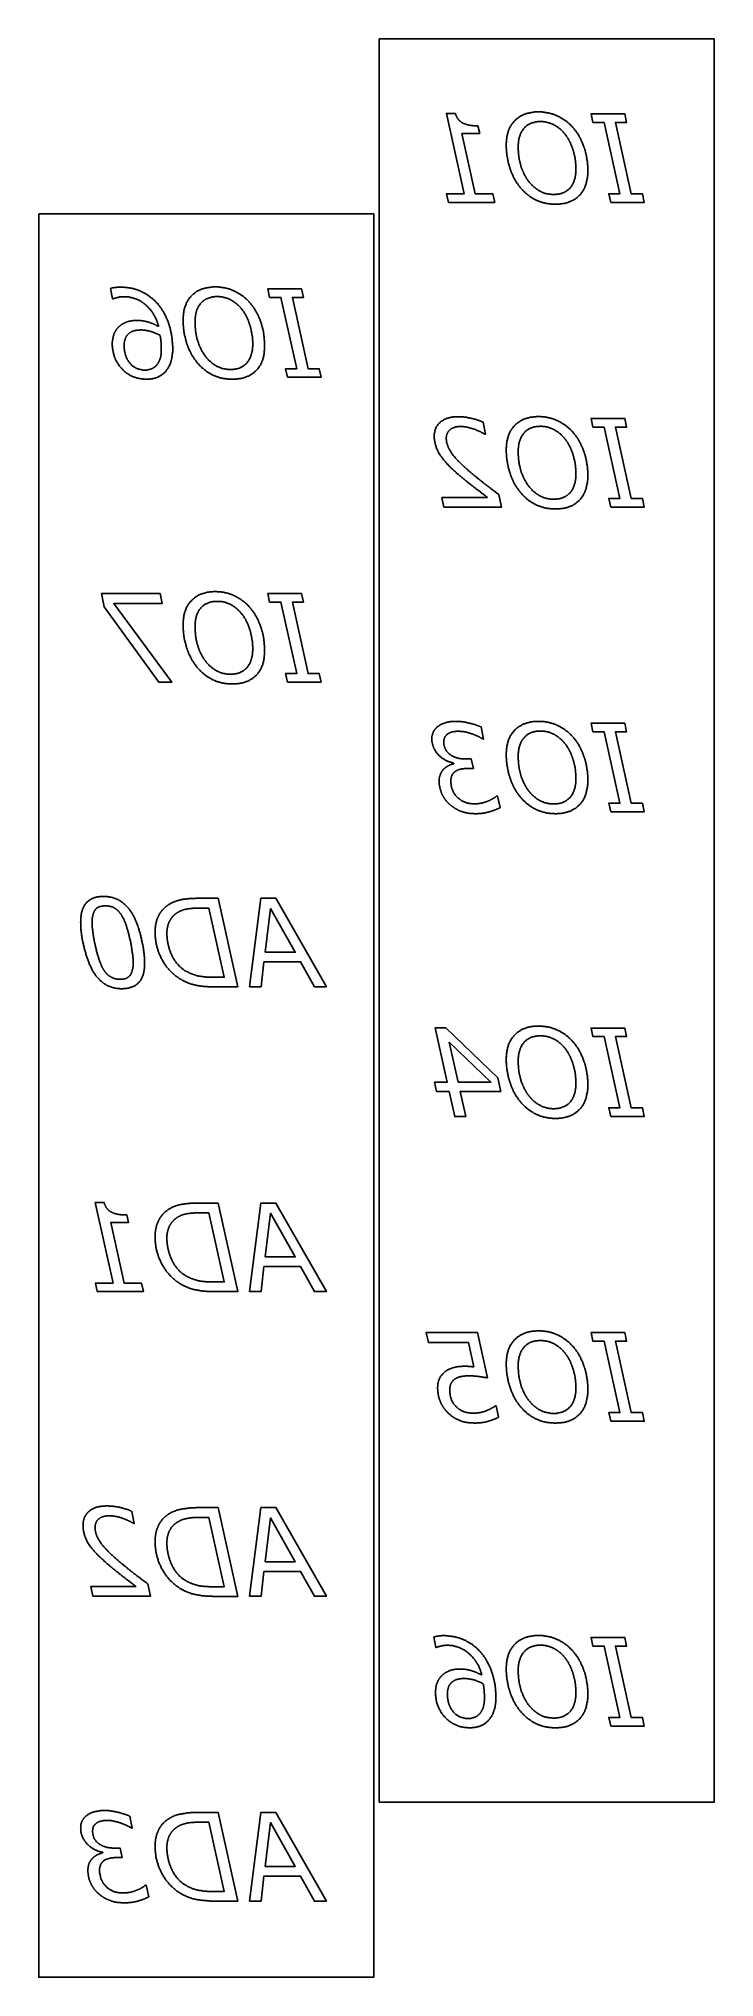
# Model space of a CAD drawing. Extents: x 0.1 to 3.8, y 0.1 to 10.9.
import ezdxf

# ---------------------------------------------------------------- set-up
doc = ezdxf.new("R2010")
doc.units = 0
doc.layers.add('CAPA_1', color=7, linetype='CONTINUOUS')

msp = doc.modelspace()

# ---------------------------------------------------------------- linework, layer by layer
at = {"layer": 'CAPA_1', "color": 7}
for points in [[(1.969, 10.918), (3.844, 10.918), (3.844, 1.042), (1.969, 1.042)], [(3.265, 10.002), (3.453, 10.002), (3.442, 10.05), (3.38, 10.05), (3.291, 10.45), (3.354, 10.45), (3.343, 10.498), (3.155, 10.498), (3.165, 10.45), (3.228, 10.45), (3.316, 10.05), (3.254, 10.05)], [(2.68, 10.322)], [(0.062, 9.938), (1.938, 9.938), (1.938, 0.062), (0.062, 0.062)], [(1.455, 9.022), (1.643, 9.022), (1.633, 9.07), (1.57, 9.07), (1.482, 9.47), (1.544, 9.47), (1.533, 9.518), (1.345, 9.518), (1.355, 9.47), (1.418, 9.47), (1.507, 9.07), (1.444, 9.07)], [(0.87, 9.342)], [(3.265, 8.295), (3.453, 8.295), (3.442, 8.344), (3.38, 8.344), (3.291, 8.743), (3.354, 8.743), (3.343, 8.792), (3.155, 8.792), (3.165, 8.743), (3.228, 8.743), (3.316, 8.344), (3.254, 8.344)], [(2.68, 8.616)], [(2.801, 8.419)], [(0.429, 7.737), (0.734, 7.315), (0.807, 7.315), (0.482, 7.755), (0.753, 7.755), (0.741, 7.811), (0.413, 7.811)], [(1.455, 7.315), (1.643, 7.315), (1.633, 7.363), (1.57, 7.363), (1.482, 7.763), (1.544, 7.763), (1.533, 7.811), (1.345, 7.811), (1.355, 7.763), (1.418, 7.763), (1.507, 7.363), (1.444, 7.363)], [(0.87, 7.636)], [(3.265, 6.589), (3.453, 6.589), (3.442, 6.637), (3.38, 6.637), (3.291, 7.037), (3.354, 7.037), (3.343, 7.085), (3.155, 7.085), (3.165, 7.037), (3.228, 7.037), (3.316, 6.637), (3.254, 6.637)], [(2.68, 6.909)], [(2.801, 6.712)], [(1.243, 5.609), (1.307, 5.609), (1.323, 5.748), (1.528, 5.748), (1.606, 5.609), (1.673, 5.609), (1.39, 6.105), (1.306, 6.105)], [(1.33, 5.802), (1.36, 6.047), (1.498, 5.802)], [(2.289, 5.023), (2.36, 5.023), (2.391, 4.882), (2.453, 4.882), (2.422, 5.023), (2.649, 5.023), (2.633, 5.099), (2.341, 5.379), (2.281, 5.379), (2.349, 5.074), (2.278, 5.074)], [(3.265, 4.882), (3.453, 4.882), (3.442, 4.931), (3.38, 4.931), (3.291, 5.33), (3.354, 5.33), (3.343, 5.378), (3.155, 5.378), (3.165, 5.33), (3.228, 5.33), (3.316, 4.931), (3.254, 4.931)], [(2.411, 5.074), (2.361, 5.298), (2.594, 5.074)], [(2.68, 5.203)], [(2.801, 5.006)], [(1.243, 3.902), (1.307, 3.902), (1.323, 4.042), (1.528, 4.042), (1.606, 3.902), (1.673, 3.902), (1.39, 4.398), (1.306, 4.398)], [(1.33, 4.096), (1.36, 4.341), (1.498, 4.096)], [(3.265, 3.176), (3.453, 3.176), (3.442, 3.224), (3.38, 3.224), (3.291, 3.624), (3.354, 3.624), (3.343, 3.672), (3.155, 3.672), (3.165, 3.624), (3.228, 3.624), (3.316, 3.224), (3.254, 3.224)], [(2.68, 3.496)], [(2.801, 3.299)], [(1.243, 2.196), (1.307, 2.196), (1.323, 2.335), (1.528, 2.335), (1.606, 2.196), (1.673, 2.196), (1.39, 2.692), (1.306, 2.692)], [(1.33, 2.389), (1.36, 2.634), (1.498, 2.389)], [(3.265, 1.469), (3.453, 1.469), (3.442, 1.517), (3.38, 1.517), (3.291, 1.917), (3.354, 1.917), (3.343, 1.965), (3.155, 1.965), (3.165, 1.917), (3.228, 1.917), (3.316, 1.517), (3.254, 1.517)], [(2.68, 1.79)], [(1.243, 0.489), (1.307, 0.489), (1.323, 0.629), (1.528, 0.629), (1.606, 0.489), (1.673, 0.489), (1.39, 0.985), (1.306, 0.985)], [(1.33, 0.683), (1.36, 0.928), (1.498, 0.683)]]:
    msp.add_lwpolyline(points, close=True, dxfattribs=at)
for points in [[(2.395, 10.5), (2.345, 10.5), (2.444, 10.05), (2.346, 10.05), (2.357, 10.002)], [(2.357, 10.002), (2.615, 10.002), (2.604, 10.05), (2.506, 10.05), (2.432, 10.387), (2.531, 10.387), (2.521, 10.43)], [(2.436, 10.446), (2.434, 10.448), (2.432, 10.449), (2.43, 10.45), (2.428, 10.451), (2.426, 10.452), (2.425, 10.454), (2.423, 10.455), (2.421, 10.456), (2.42, 10.458), (2.418, 10.459), (2.417, 10.461), (2.415, 10.462), (2.414, 10.464), (2.412, 10.465), (2.411, 10.467), (2.41, 10.469), (2.408, 10.471), (2.407, 10.472), (2.406, 10.474), (2.405, 10.476), (2.404, 10.478), (2.403, 10.48), (2.402, 10.482), (2.401, 10.484), (2.4, 10.486), (2.399, 10.488), (2.398, 10.491), (2.397, 10.493), (2.396, 10.495), (2.396, 10.497), (2.395, 10.5)], [(2.521, 10.43), (2.518, 10.43), (2.514, 10.43), (2.511, 10.431), (2.508, 10.431), (2.504, 10.431), (2.501, 10.431), (2.498, 10.431), (2.495, 10.431), (2.491, 10.432), (2.488, 10.432), (2.485, 10.432), (2.482, 10.433), (2.479, 10.433), (2.477, 10.434), (2.474, 10.434), (2.471, 10.435), (2.468, 10.435), (2.466, 10.436), (2.463, 10.436), (2.461, 10.437), (2.458, 10.438), (2.456, 10.438), (2.453, 10.439), (2.451, 10.44), (2.449, 10.441), (2.446, 10.442), (2.444, 10.443), (2.442, 10.443), (2.44, 10.444), (2.438, 10.445), (2.436, 10.446)], [(2.728, 10.46), (2.725, 10.457), (2.722, 10.454), (2.72, 10.45), (2.717, 10.447), (2.714, 10.443), (2.712, 10.44), (2.709, 10.436), (2.707, 10.432), (2.704, 10.429), (2.702, 10.425), (2.7, 10.421), (2.698, 10.417), (2.696, 10.412), (2.695, 10.408), (2.693, 10.404), (2.691, 10.399), (2.69, 10.395), (2.689, 10.39), (2.687, 10.386), (2.686, 10.381), (2.685, 10.376), (2.684, 10.371), (2.683, 10.366), (2.683, 10.361), (2.682, 10.356), (2.681, 10.35), (2.681, 10.345), (2.681, 10.339), (2.68, 10.334), (2.68, 10.328), (2.68, 10.322)], [(2.861, 10.508), (2.856, 10.508), (2.85, 10.508), (2.845, 10.508), (2.84, 10.508), (2.835, 10.507), (2.83, 10.507), (2.825, 10.506), (2.82, 10.505), (2.815, 10.504), (2.81, 10.503), (2.806, 10.502), (2.801, 10.501), (2.797, 10.5), (2.792, 10.499), (2.788, 10.497), (2.784, 10.496), (2.779, 10.494), (2.775, 10.492), (2.771, 10.49), (2.767, 10.488), (2.763, 10.486), (2.759, 10.484), (2.756, 10.482), (2.752, 10.479), (2.748, 10.477), (2.745, 10.474), (2.741, 10.472), (2.738, 10.469), (2.735, 10.466), (2.732, 10.463), (2.728, 10.46)], [(2.78, 10.417), (2.782, 10.42), (2.784, 10.422), (2.786, 10.424), (2.789, 10.426), (2.791, 10.428), (2.793, 10.43), (2.796, 10.432), (2.798, 10.434), (2.801, 10.436), (2.804, 10.437), (2.806, 10.439), (2.809, 10.44), (2.812, 10.442), (2.815, 10.443), (2.817, 10.444), (2.82, 10.446), (2.823, 10.447), (2.826, 10.448), (2.83, 10.449), (2.833, 10.449), (2.836, 10.45), (2.839, 10.451), (2.843, 10.452), (2.846, 10.452), (2.849, 10.453), (2.853, 10.453), (2.856, 10.454), (2.86, 10.454), (2.864, 10.454), (2.867, 10.454), (2.871, 10.454)], [(2.975, 10.481), (2.972, 10.483), (2.968, 10.485), (2.965, 10.486), (2.962, 10.488), (2.958, 10.489), (2.955, 10.491), (2.951, 10.492), (2.948, 10.494), (2.944, 10.495), (2.941, 10.496), (2.937, 10.497), (2.933, 10.498), (2.93, 10.499), (2.926, 10.5), (2.923, 10.501), (2.919, 10.502), (2.915, 10.503), (2.911, 10.504), (2.908, 10.504), (2.904, 10.505), (2.9, 10.506), (2.896, 10.506), (2.893, 10.507), (2.889, 10.507), (2.885, 10.507), (2.881, 10.508), (2.877, 10.508), (2.873, 10.508), (2.869, 10.508), (2.865, 10.508), (2.861, 10.508)], [(2.871, 10.454), (2.874, 10.454), (2.877, 10.454), (2.88, 10.454), (2.883, 10.454), (2.886, 10.454), (2.888, 10.453), (2.891, 10.453), (2.894, 10.453), (2.897, 10.452), (2.9, 10.452), (2.902, 10.451), (2.905, 10.451), (2.908, 10.45), (2.911, 10.45), (2.913, 10.449), (2.916, 10.448), (2.919, 10.448), (2.921, 10.447), (2.924, 10.446), (2.926, 10.445), (2.929, 10.444), (2.931, 10.443), (2.934, 10.442), (2.936, 10.441), (2.939, 10.44), (2.941, 10.439), (2.944, 10.437), (2.946, 10.436), (2.949, 10.435), (2.951, 10.434), (2.954, 10.432)], [(2.954, 10.432), (2.956, 10.431), (2.958, 10.429), (2.961, 10.428), (2.963, 10.426), (2.965, 10.425), (2.967, 10.423), (2.97, 10.422), (2.972, 10.42), (2.974, 10.418), (2.976, 10.417), (2.978, 10.415), (2.98, 10.413), (2.983, 10.411), (2.985, 10.409), (2.987, 10.408), (2.989, 10.406), (2.991, 10.404), (2.993, 10.402), (2.995, 10.4), (2.997, 10.398), (2.999, 10.396), (3.001, 10.394), (3.002, 10.391), (3.004, 10.389), (3.006, 10.387), (3.008, 10.385), (3.01, 10.383), (3.012, 10.38), (3.013, 10.378), (3.015, 10.376), (3.017, 10.373)], [(3.062, 10.41), (3.06, 10.413), (3.058, 10.416), (3.055, 10.419), (3.053, 10.421), (3.05, 10.424), (3.048, 10.427), (3.045, 10.429), (3.043, 10.432), (3.04, 10.435), (3.038, 10.437), (3.035, 10.44), (3.032, 10.442), (3.03, 10.444), (3.027, 10.447), (3.024, 10.449), (3.021, 10.451), (3.019, 10.454), (3.016, 10.456), (3.013, 10.458), (3.01, 10.46), (3.007, 10.462), (3.004, 10.464), (3.001, 10.466), (2.998, 10.468), (2.995, 10.47), (2.992, 10.472), (2.988, 10.474), (2.985, 10.476), (2.982, 10.478), (2.979, 10.48), (2.975, 10.481)], [(2.68, 10.322), (2.68, 10.318), (2.68, 10.314), (2.68, 10.31), (2.68, 10.306), (2.681, 10.302), (2.681, 10.298), (2.681, 10.293), (2.681, 10.289), (2.682, 10.285), (2.682, 10.281), (2.683, 10.277), (2.683, 10.273), (2.683, 10.269), (2.684, 10.265), (2.685, 10.261), (2.685, 10.257), (2.686, 10.253), (2.687, 10.249), (2.687, 10.245), (2.688, 10.241), (2.689, 10.237), (2.69, 10.233), (2.691, 10.229), (2.691, 10.225), (2.692, 10.221), (2.693, 10.217), (2.694, 10.213), (2.696, 10.209), (2.697, 10.206), (2.698, 10.202), (2.699, 10.198)], [(2.747, 10.313), (2.747, 10.317), (2.747, 10.322), (2.747, 10.326), (2.747, 10.33), (2.748, 10.334), (2.748, 10.338), (2.749, 10.342), (2.749, 10.346), (2.75, 10.35), (2.75, 10.354), (2.751, 10.357), (2.752, 10.361), (2.753, 10.365), (2.754, 10.368), (2.755, 10.372), (2.756, 10.375), (2.757, 10.378), (2.758, 10.381), (2.759, 10.385), (2.761, 10.388), (2.762, 10.391), (2.763, 10.394), (2.765, 10.397), (2.767, 10.399), (2.768, 10.402), (2.77, 10.405), (2.772, 10.408), (2.774, 10.41), (2.776, 10.413), (2.778, 10.415), (2.78, 10.417)], [(2.761, 10.21), (2.76, 10.213), (2.759, 10.216), (2.758, 10.219), (2.757, 10.222), (2.757, 10.225), (2.756, 10.228), (2.755, 10.231), (2.754, 10.235), (2.754, 10.238), (2.753, 10.241), (2.753, 10.244), (2.752, 10.248), (2.752, 10.251), (2.751, 10.254), (2.751, 10.257), (2.75, 10.261), (2.75, 10.264), (2.749, 10.268), (2.749, 10.271), (2.749, 10.274), (2.748, 10.278), (2.748, 10.281), (2.748, 10.285), (2.748, 10.288), (2.747, 10.292), (2.747, 10.295), (2.747, 10.299), (2.747, 10.302), (2.747, 10.306), (2.747, 10.309), (2.747, 10.313)], [(3.017, 10.373), (3.018, 10.371), (3.02, 10.368), (3.022, 10.366), (3.023, 10.364), (3.025, 10.361), (3.026, 10.359), (3.028, 10.356), (3.029, 10.353), (3.031, 10.351), (3.032, 10.348), (3.033, 10.346), (3.035, 10.343), (3.036, 10.34), (3.037, 10.338), (3.039, 10.335), (3.04, 10.332), (3.041, 10.329), (3.042, 10.327), (3.044, 10.324), (3.045, 10.321), (3.046, 10.318), (3.047, 10.315), (3.048, 10.312), (3.049, 10.309), (3.05, 10.306), (3.051, 10.303), (3.052, 10.3), (3.053, 10.297), (3.054, 10.294), (3.055, 10.291), (3.056, 10.288)], [(3.117, 10.305), (3.116, 10.309), (3.115, 10.312), (3.113, 10.316), (3.112, 10.32), (3.111, 10.323), (3.109, 10.327), (3.108, 10.331), (3.106, 10.334), (3.105, 10.338), (3.103, 10.341), (3.102, 10.345), (3.1, 10.349), (3.098, 10.352), (3.097, 10.355), (3.095, 10.359), (3.093, 10.362), (3.091, 10.366), (3.089, 10.369), (3.088, 10.372), (3.086, 10.376), (3.084, 10.379), (3.082, 10.382), (3.08, 10.385), (3.078, 10.389), (3.075, 10.392), (3.073, 10.395), (3.071, 10.398), (3.069, 10.401), (3.067, 10.404), (3.064, 10.407), (3.062, 10.41)], [(2.801, 10.125), (2.799, 10.128), (2.798, 10.13), (2.796, 10.133), (2.794, 10.135), (2.793, 10.138), (2.791, 10.14), (2.79, 10.143), (2.788, 10.145), (2.787, 10.148), (2.785, 10.151), (2.784, 10.153), (2.782, 10.156), (2.781, 10.158), (2.78, 10.161), (2.778, 10.164), (2.777, 10.167), (2.776, 10.169), (2.774, 10.172), (2.773, 10.175), (2.772, 10.178), (2.771, 10.181), (2.77, 10.183), (2.769, 10.186), (2.768, 10.189), (2.766, 10.192), (2.765, 10.195), (2.764, 10.198), (2.763, 10.201), (2.762, 10.204), (2.762, 10.207), (2.761, 10.21)], [(3.056, 10.288), (3.057, 10.285), (3.058, 10.282), (3.059, 10.279), (3.059, 10.275), (3.06, 10.272), (3.061, 10.269), (3.062, 10.266), (3.062, 10.263), (3.063, 10.26), (3.063, 10.256), (3.064, 10.253), (3.065, 10.25), (3.065, 10.247), (3.066, 10.244), (3.066, 10.24), (3.067, 10.237), (3.067, 10.234), (3.067, 10.231), (3.068, 10.228), (3.068, 10.224), (3.068, 10.221), (3.069, 10.218), (3.069, 10.215), (3.069, 10.211), (3.069, 10.208), (3.069, 10.205), (3.07, 10.201), (3.07, 10.198), (3.07, 10.195), (3.07, 10.192), (3.07, 10.188)], [(3.137, 10.178), (3.137, 10.182), (3.136, 10.187), (3.136, 10.191), (3.136, 10.195), (3.136, 10.199), (3.136, 10.204), (3.136, 10.208), (3.135, 10.212), (3.135, 10.217), (3.135, 10.221), (3.134, 10.225), (3.134, 10.229), (3.133, 10.233), (3.133, 10.237), (3.132, 10.241), (3.131, 10.246), (3.131, 10.25), (3.13, 10.254), (3.129, 10.258), (3.129, 10.262), (3.128, 10.266), (3.127, 10.27), (3.126, 10.274), (3.125, 10.278), (3.124, 10.282), (3.123, 10.286), (3.122, 10.289), (3.121, 10.293), (3.12, 10.297), (3.119, 10.301), (3.117, 10.305)], [(2.699, 10.198), (2.7, 10.194), (2.701, 10.19), (2.703, 10.186), (2.704, 10.183), (2.705, 10.179), (2.707, 10.175), (2.708, 10.171), (2.71, 10.168), (2.711, 10.164), (2.713, 10.161), (2.714, 10.157), (2.716, 10.153), (2.718, 10.15), (2.719, 10.147), (2.721, 10.143), (2.723, 10.14), (2.724, 10.136), (2.726, 10.133), (2.728, 10.13), (2.73, 10.126), (2.732, 10.123), (2.734, 10.12), (2.736, 10.117), (2.738, 10.113), (2.74, 10.11), (2.742, 10.107), (2.744, 10.104), (2.746, 10.101), (2.748, 10.098), (2.751, 10.095), (2.753, 10.092)], [(2.863, 10.068), (2.861, 10.069), (2.859, 10.07), (2.856, 10.072), (2.854, 10.073), (2.852, 10.075), (2.85, 10.077), (2.847, 10.078), (2.845, 10.08), (2.843, 10.081), (2.841, 10.083), (2.839, 10.085), (2.837, 10.087), (2.834, 10.088), (2.832, 10.09), (2.83, 10.092), (2.828, 10.094), (2.826, 10.096), (2.824, 10.098), (2.823, 10.1), (2.821, 10.102), (2.819, 10.104), (2.817, 10.106), (2.815, 10.108), (2.813, 10.11), (2.811, 10.112), (2.81, 10.114), (2.808, 10.116), (2.806, 10.118), (2.805, 10.121), (2.803, 10.123), (2.801, 10.125)], [(2.801, 10.125), (2.801, 10.125)], [(3.07, 10.188), (3.07, 10.184), (3.07, 10.18), (3.069, 10.175), (3.069, 10.171), (3.069, 10.167), (3.069, 10.163), (3.068, 10.159), (3.068, 10.155), (3.067, 10.151), (3.066, 10.147), (3.066, 10.144), (3.065, 10.14), (3.064, 10.136), (3.063, 10.133), (3.062, 10.129), (3.061, 10.126), (3.06, 10.123), (3.059, 10.119), (3.058, 10.116), (3.056, 10.113), (3.055, 10.11), (3.053, 10.107), (3.052, 10.104), (3.05, 10.101), (3.049, 10.098), (3.047, 10.095), (3.045, 10.093), (3.043, 10.09), (3.041, 10.088), (3.039, 10.085), (3.037, 10.083)], [(3.089, 10.04), (3.092, 10.043), (3.095, 10.046), (3.097, 10.05), (3.1, 10.053), (3.103, 10.057), (3.105, 10.06), (3.108, 10.064), (3.11, 10.068), (3.112, 10.071), (3.115, 10.075), (3.117, 10.079), (3.119, 10.084), (3.12, 10.088), (3.122, 10.092), (3.124, 10.096), (3.125, 10.101), (3.127, 10.105), (3.128, 10.11), (3.129, 10.115), (3.13, 10.119), (3.132, 10.124), (3.132, 10.129), (3.133, 10.134), (3.134, 10.14), (3.135, 10.145), (3.135, 10.15), (3.136, 10.155), (3.136, 10.161), (3.136, 10.166), (3.136, 10.172), (3.137, 10.178)], [(2.753, 10.092), (2.755, 10.089), (2.758, 10.086), (2.76, 10.083), (2.763, 10.08), (2.765, 10.077), (2.768, 10.075), (2.77, 10.072), (2.773, 10.069), (2.775, 10.067), (2.778, 10.064), (2.781, 10.061), (2.783, 10.059), (2.786, 10.056), (2.789, 10.054), (2.792, 10.051), (2.794, 10.049), (2.797, 10.047), (2.8, 10.044), (2.803, 10.042), (2.806, 10.04), (2.809, 10.038), (2.812, 10.035), (2.815, 10.033), (2.818, 10.031), (2.821, 10.029), (2.824, 10.027), (2.828, 10.025), (2.831, 10.024), (2.834, 10.022), (2.837, 10.02), (2.84, 10.018)], [(2.84, 10.018), (2.844, 10.016), (2.847, 10.015), (2.85, 10.013), (2.854, 10.012), (2.857, 10.01), (2.861, 10.009), (2.864, 10.007), (2.868, 10.006), (2.871, 10.005), (2.875, 10.004), (2.878, 10.003), (2.882, 10.001), (2.886, 10), (2.889, 9.999), (2.893, 9.999), (2.897, 9.998), (2.9, 9.997), (2.904, 9.996), (2.908, 9.995), (2.912, 9.995), (2.916, 9.994), (2.92, 9.994), (2.924, 9.993), (2.927, 9.993), (2.931, 9.992), (2.935, 9.992), (2.939, 9.992), (2.943, 9.992), (2.948, 9.992), (2.952, 9.991), (2.956, 9.991)], [(2.945, 10.046), (2.942, 10.046), (2.939, 10.046), (2.937, 10.046), (2.934, 10.046), (2.931, 10.047), (2.928, 10.047), (2.925, 10.047), (2.923, 10.047), (2.92, 10.048), (2.917, 10.048), (2.914, 10.049), (2.912, 10.049), (2.909, 10.05), (2.906, 10.05), (2.904, 10.051), (2.901, 10.052), (2.898, 10.052), (2.896, 10.053), (2.893, 10.054), (2.891, 10.055), (2.888, 10.056), (2.885, 10.057), (2.883, 10.058), (2.88, 10.059), (2.878, 10.06), (2.876, 10.061), (2.873, 10.062), (2.871, 10.064), (2.868, 10.065), (2.866, 10.066), (2.863, 10.068)], [(3.037, 10.083), (3.035, 10.08), (3.033, 10.078), (3.031, 10.076), (3.028, 10.074), (3.026, 10.072), (3.023, 10.07), (3.021, 10.068), (3.018, 10.066), (3.016, 10.064), (3.013, 10.063), (3.011, 10.061), (3.008, 10.06), (3.005, 10.058), (3.002, 10.057), (2.999, 10.056), (2.996, 10.055), (2.993, 10.053), (2.99, 10.052), (2.987, 10.051), (2.984, 10.051), (2.981, 10.05), (2.977, 10.049), (2.974, 10.048), (2.971, 10.048), (2.967, 10.047), (2.964, 10.047), (2.96, 10.047), (2.956, 10.046), (2.953, 10.046), (2.949, 10.046), (2.945, 10.046)], [(2.956, 9.991), (2.961, 9.992), (2.967, 9.992), (2.972, 9.992), (2.977, 9.992), (2.982, 9.993), (2.987, 9.993), (2.992, 9.994), (2.997, 9.995), (3.002, 9.996), (3.007, 9.996), (3.011, 9.998), (3.016, 9.999), (3.021, 10), (3.025, 10.001), (3.029, 10.003), (3.034, 10.004), (3.038, 10.006), (3.042, 10.008), (3.046, 10.01), (3.05, 10.012), (3.054, 10.014), (3.058, 10.016), (3.061, 10.018), (3.065, 10.02), (3.069, 10.023), (3.072, 10.025), (3.076, 10.028), (3.079, 10.031), (3.082, 10.034), (3.085, 10.037), (3.089, 10.04)], [(0.486, 9.525), (0.485, 9.525), (0.484, 9.525), (0.484, 9.525), (0.483, 9.525), (0.482, 9.525), (0.481, 9.524), (0.48, 9.524), (0.48, 9.524), (0.479, 9.524), (0.478, 9.524), (0.477, 9.524), (0.476, 9.523), (0.476, 9.523), (0.475, 9.523), (0.474, 9.523), (0.474, 9.523), (0.473, 9.523), (0.472, 9.522), (0.471, 9.522), (0.471, 9.522), (0.47, 9.522), (0.469, 9.522), (0.469, 9.522), (0.468, 9.521), (0.467, 9.521), (0.467, 9.521), (0.466, 9.521), (0.466, 9.521), (0.465, 9.52), (0.464, 9.52), (0.464, 9.52)], [(0.464, 9.52), (0.475, 9.461), (0.478, 9.461)], [(0.478, 9.461), (0.479, 9.461), (0.479, 9.462), (0.48, 9.462), (0.48, 9.462), (0.481, 9.462), (0.481, 9.463), (0.482, 9.463), (0.483, 9.463), (0.483, 9.464), (0.484, 9.464), (0.485, 9.464), (0.485, 9.464), (0.486, 9.465), (0.487, 9.465), (0.488, 9.465), (0.489, 9.465), (0.489, 9.466), (0.49, 9.466), (0.491, 9.466), (0.492, 9.466), (0.493, 9.467), (0.494, 9.467), (0.495, 9.467), (0.496, 9.467), (0.497, 9.468), (0.498, 9.468), (0.499, 9.468), (0.5, 9.469), (0.501, 9.469), (0.502, 9.469), (0.503, 9.469)], [(0.52, 9.527), (0.518, 9.527), (0.517, 9.527), (0.516, 9.527), (0.515, 9.527), (0.513, 9.527), (0.512, 9.527), (0.511, 9.527), (0.51, 9.527), (0.509, 9.527), (0.507, 9.527), (0.506, 9.527), (0.505, 9.527), (0.504, 9.527), (0.503, 9.527), (0.502, 9.527), (0.501, 9.527), (0.5, 9.527), (0.499, 9.527), (0.498, 9.526), (0.497, 9.526), (0.496, 9.526), (0.495, 9.526), (0.494, 9.526), (0.493, 9.526), (0.492, 9.526), (0.491, 9.526), (0.49, 9.526), (0.489, 9.526), (0.488, 9.525), (0.487, 9.525), (0.486, 9.525)], [(0.503, 9.469), (0.505, 9.47), (0.506, 9.47), (0.507, 9.47), (0.508, 9.47), (0.509, 9.471), (0.51, 9.471), (0.511, 9.471), (0.513, 9.471), (0.514, 9.471), (0.515, 9.472), (0.516, 9.472), (0.517, 9.472), (0.518, 9.472), (0.52, 9.472), (0.521, 9.472), (0.522, 9.472), (0.523, 9.473), (0.524, 9.473), (0.525, 9.473), (0.527, 9.473), (0.528, 9.473), (0.529, 9.473), (0.53, 9.473), (0.531, 9.473), (0.533, 9.473), (0.534, 9.473), (0.535, 9.473), (0.536, 9.473), (0.537, 9.473), (0.539, 9.473), (0.54, 9.473)], [(0.643, 9.499), (0.64, 9.501), (0.636, 9.503), (0.632, 9.504), (0.629, 9.506), (0.625, 9.508), (0.621, 9.509), (0.618, 9.51), (0.614, 9.512), (0.61, 9.513), (0.606, 9.514), (0.602, 9.516), (0.599, 9.517), (0.595, 9.518), (0.591, 9.519), (0.587, 9.52), (0.583, 9.521), (0.579, 9.522), (0.575, 9.522), (0.571, 9.523), (0.567, 9.524), (0.562, 9.524), (0.558, 9.525), (0.554, 9.525), (0.55, 9.526), (0.546, 9.526), (0.541, 9.527), (0.537, 9.527), (0.533, 9.527), (0.528, 9.527), (0.524, 9.527), (0.52, 9.527)], [(0.54, 9.473), (0.544, 9.473), (0.549, 9.473), (0.553, 9.473), (0.557, 9.473), (0.561, 9.472), (0.566, 9.472), (0.57, 9.471), (0.574, 9.47), (0.578, 9.469), (0.582, 9.469), (0.586, 9.468), (0.591, 9.466), (0.595, 9.465), (0.599, 9.464), (0.602, 9.462), (0.606, 9.461), (0.61, 9.459), (0.614, 9.458), (0.618, 9.456), (0.622, 9.454), (0.626, 9.452), (0.629, 9.45), (0.633, 9.448), (0.637, 9.445), (0.64, 9.443), (0.644, 9.441), (0.648, 9.438), (0.651, 9.435), (0.655, 9.433), (0.658, 9.43), (0.662, 9.427)], [(0.735, 9.425), (0.733, 9.428), (0.73, 9.431), (0.728, 9.433), (0.725, 9.436), (0.723, 9.439), (0.72, 9.442), (0.718, 9.445), (0.715, 9.448), (0.712, 9.45), (0.71, 9.453), (0.707, 9.455), (0.704, 9.458), (0.701, 9.461), (0.698, 9.463), (0.695, 9.466), (0.692, 9.468), (0.689, 9.47), (0.686, 9.473), (0.683, 9.475), (0.68, 9.477), (0.677, 9.479), (0.674, 9.482), (0.67, 9.484), (0.667, 9.486), (0.664, 9.488), (0.661, 9.49), (0.657, 9.492), (0.654, 9.494), (0.65, 9.496), (0.647, 9.497), (0.643, 9.499)], [(0.919, 9.48), (0.916, 9.477), (0.913, 9.474), (0.91, 9.47), (0.907, 9.467), (0.904, 9.463), (0.902, 9.46), (0.899, 9.456), (0.897, 9.452), (0.895, 9.449), (0.893, 9.445), (0.89, 9.441), (0.888, 9.437), (0.887, 9.432), (0.885, 9.428), (0.883, 9.424), (0.882, 9.419), (0.88, 9.415), (0.879, 9.41), (0.878, 9.405), (0.876, 9.401), (0.875, 9.396), (0.874, 9.391), (0.874, 9.386), (0.873, 9.381), (0.872, 9.375), (0.872, 9.37), (0.871, 9.365), (0.871, 9.359), (0.871, 9.354), (0.87, 9.348), (0.87, 9.342)], [(1.051, 9.528), (1.046, 9.528), (1.041, 9.528), (1.035, 9.528), (1.03, 9.527), (1.025, 9.527), (1.02, 9.526), (1.015, 9.526), (1.01, 9.525), (1.005, 9.524), (1.001, 9.523), (0.996, 9.522), (0.991, 9.521), (0.987, 9.52), (0.982, 9.518), (0.978, 9.517), (0.974, 9.515), (0.97, 9.514), (0.965, 9.512), (0.961, 9.51), (0.957, 9.508), (0.953, 9.506), (0.95, 9.504), (0.946, 9.502), (0.942, 9.499), (0.939, 9.497), (0.935, 9.494), (0.932, 9.492), (0.928, 9.489), (0.925, 9.486), (0.922, 9.483), (0.919, 9.48)], [(0.97, 9.437), (0.972, 9.44), (0.974, 9.442), (0.977, 9.444), (0.979, 9.446), (0.981, 9.448), (0.984, 9.45), (0.986, 9.452), (0.989, 9.454), (0.991, 9.455), (0.994, 9.457), (0.996, 9.459), (0.999, 9.46), (1.002, 9.462), (1.005, 9.463), (1.008, 9.464), (1.011, 9.465), (1.014, 9.466), (1.017, 9.468), (1.02, 9.468), (1.023, 9.469), (1.026, 9.47), (1.029, 9.471), (1.033, 9.472), (1.036, 9.472), (1.04, 9.473), (1.043, 9.473), (1.047, 9.473), (1.05, 9.474), (1.054, 9.474), (1.058, 9.474), (1.061, 9.474)], [(1.165, 9.501), (1.162, 9.503), (1.159, 9.505), (1.155, 9.506), (1.152, 9.508), (1.148, 9.509), (1.145, 9.511), (1.141, 9.512), (1.138, 9.513), (1.134, 9.515), (1.131, 9.516), (1.127, 9.517), (1.124, 9.518), (1.12, 9.519), (1.116, 9.52), (1.113, 9.521), (1.109, 9.522), (1.105, 9.523), (1.102, 9.523), (1.098, 9.524), (1.094, 9.525), (1.09, 9.525), (1.087, 9.526), (1.083, 9.526), (1.079, 9.527), (1.075, 9.527), (1.071, 9.528), (1.067, 9.528), (1.063, 9.528), (1.059, 9.528), (1.055, 9.528), (1.051, 9.528)], [(1.061, 9.474), (1.064, 9.474), (1.067, 9.474), (1.07, 9.474), (1.073, 9.474), (1.076, 9.473), (1.079, 9.473), (1.082, 9.473), (1.084, 9.473), (1.087, 9.472), (1.09, 9.472), (1.093, 9.471), (1.095, 9.471), (1.098, 9.47), (1.101, 9.469), (1.103, 9.469), (1.106, 9.468), (1.109, 9.467), (1.111, 9.467), (1.114, 9.466), (1.117, 9.465), (1.119, 9.464), (1.122, 9.463), (1.124, 9.462), (1.127, 9.461), (1.129, 9.46), (1.132, 9.459), (1.134, 9.457), (1.137, 9.456), (1.139, 9.455), (1.141, 9.453), (1.144, 9.452)], [(1.144, 9.452), (1.146, 9.451), (1.148, 9.449), (1.151, 9.448), (1.153, 9.446), (1.155, 9.445), (1.158, 9.443), (1.16, 9.441), (1.162, 9.44), (1.164, 9.438), (1.166, 9.436), (1.169, 9.435), (1.171, 9.433), (1.173, 9.431), (1.175, 9.429), (1.177, 9.427), (1.179, 9.425), (1.181, 9.424), (1.183, 9.422), (1.185, 9.42), (1.187, 9.418), (1.189, 9.415), (1.191, 9.413), (1.193, 9.411), (1.194, 9.409), (1.196, 9.407), (1.198, 9.405), (1.2, 9.402), (1.202, 9.4), (1.204, 9.398), (1.205, 9.395), (1.207, 9.393)], [(1.252, 9.43), (1.25, 9.433), (1.248, 9.436), (1.245, 9.438), (1.243, 9.441), (1.241, 9.444), (1.238, 9.447), (1.236, 9.449), (1.233, 9.452), (1.231, 9.454), (1.228, 9.457), (1.225, 9.459), (1.223, 9.462), (1.22, 9.464), (1.217, 9.467), (1.214, 9.469), (1.212, 9.471), (1.209, 9.474), (1.206, 9.476), (1.203, 9.478), (1.2, 9.48), (1.197, 9.482), (1.194, 9.484), (1.191, 9.486), (1.188, 9.488), (1.185, 9.49), (1.182, 9.492), (1.179, 9.494), (1.175, 9.496), (1.172, 9.498), (1.169, 9.5), (1.165, 9.501)], [(0.611, 9.341), (0.609, 9.341), (0.607, 9.341), (0.605, 9.341), (0.604, 9.341), (0.602, 9.341), (0.6, 9.341), (0.598, 9.34), (0.596, 9.34), (0.594, 9.34), (0.593, 9.34), (0.591, 9.34), (0.589, 9.34), (0.587, 9.339), (0.586, 9.339), (0.584, 9.339), (0.582, 9.339), (0.58, 9.338), (0.579, 9.338), (0.577, 9.338), (0.575, 9.337), (0.574, 9.337), (0.572, 9.337), (0.57, 9.336), (0.569, 9.336), (0.567, 9.336), (0.566, 9.335), (0.564, 9.335), (0.562, 9.334), (0.561, 9.334), (0.559, 9.333), (0.558, 9.333)], [(0.674, 9.332), (0.672, 9.332), (0.67, 9.333), (0.668, 9.333), (0.666, 9.334), (0.664, 9.334), (0.662, 9.335), (0.66, 9.335), (0.658, 9.336), (0.656, 9.336), (0.654, 9.337), (0.652, 9.337), (0.65, 9.337), (0.648, 9.338), (0.645, 9.338), (0.643, 9.338), (0.641, 9.339), (0.639, 9.339), (0.637, 9.339), (0.635, 9.34), (0.633, 9.34), (0.631, 9.34), (0.629, 9.34), (0.627, 9.34), (0.625, 9.34), (0.623, 9.341), (0.621, 9.341), (0.619, 9.341), (0.617, 9.341), (0.615, 9.341), (0.613, 9.341), (0.611, 9.341)], [(0.662, 9.427), (0.665, 9.424), (0.668, 9.421), (0.672, 9.417), (0.675, 9.414), (0.678, 9.411), (0.681, 9.408), (0.684, 9.404), (0.687, 9.401), (0.69, 9.397), (0.692, 9.394), (0.695, 9.39), (0.698, 9.387), (0.7, 9.383), (0.703, 9.379), (0.705, 9.375), (0.707, 9.371), (0.71, 9.367), (0.712, 9.363), (0.714, 9.359), (0.716, 9.355), (0.718, 9.351), (0.72, 9.347), (0.721, 9.343), (0.723, 9.338), (0.725, 9.334), (0.726, 9.329), (0.728, 9.325), (0.729, 9.32), (0.731, 9.316), (0.732, 9.311), (0.733, 9.306)], [(0.792, 9.314), (0.791, 9.318), (0.79, 9.322), (0.789, 9.326), (0.787, 9.33), (0.786, 9.334), (0.784, 9.338), (0.783, 9.341), (0.781, 9.345), (0.78, 9.349), (0.778, 9.353), (0.776, 9.356), (0.775, 9.36), (0.773, 9.364), (0.771, 9.367), (0.769, 9.371), (0.767, 9.375), (0.766, 9.378), (0.764, 9.382), (0.762, 9.385), (0.76, 9.388), (0.758, 9.392), (0.756, 9.395), (0.754, 9.399), (0.751, 9.402), (0.749, 9.405), (0.747, 9.409), (0.745, 9.412), (0.742, 9.415), (0.74, 9.418), (0.738, 9.421), (0.735, 9.425)], [(0.87, 9.342), (0.87, 9.338), (0.87, 9.334), (0.871, 9.33), (0.871, 9.326), (0.871, 9.322), (0.871, 9.317), (0.871, 9.313), (0.872, 9.309), (0.872, 9.305), (0.872, 9.301), (0.873, 9.297), (0.873, 9.293), (0.874, 9.289), (0.874, 9.285), (0.875, 9.281), (0.875, 9.277), (0.876, 9.273), (0.877, 9.269), (0.877, 9.265), (0.878, 9.261), (0.879, 9.257), (0.88, 9.253), (0.881, 9.249), (0.882, 9.245), (0.883, 9.241), (0.884, 9.237), (0.885, 9.233), (0.886, 9.229), (0.887, 9.225), (0.888, 9.221), (0.889, 9.218)], [(0.937, 9.333), (0.937, 9.337), (0.937, 9.342), (0.937, 9.346), (0.938, 9.35), (0.938, 9.354), (0.938, 9.358), (0.939, 9.362), (0.939, 9.366), (0.94, 9.37), (0.941, 9.374), (0.941, 9.377), (0.942, 9.381), (0.943, 9.384), (0.944, 9.388), (0.945, 9.391), (0.946, 9.395), (0.947, 9.398), (0.948, 9.401), (0.949, 9.404), (0.951, 9.408), (0.952, 9.411), (0.954, 9.414), (0.955, 9.416), (0.957, 9.419), (0.959, 9.422), (0.96, 9.425), (0.962, 9.427), (0.964, 9.43), (0.966, 9.432), (0.968, 9.435), (0.97, 9.437)], [(1.207, 9.393), (1.209, 9.391), (1.21, 9.388), (1.212, 9.386), (1.213, 9.383), (1.215, 9.381), (1.216, 9.378), (1.218, 9.376), (1.219, 9.373), (1.221, 9.371), (1.222, 9.368), (1.224, 9.366), (1.225, 9.363), (1.226, 9.36), (1.228, 9.357), (1.229, 9.355), (1.23, 9.352), (1.231, 9.349), (1.233, 9.346), (1.234, 9.344), (1.235, 9.341), (1.236, 9.338), (1.237, 9.335), (1.238, 9.332), (1.239, 9.329), (1.24, 9.326), (1.242, 9.323), (1.243, 9.32), (1.243, 9.317), (1.244, 9.314), (1.245, 9.311), (1.246, 9.308)], [(1.308, 9.325), (1.306, 9.328), (1.305, 9.332), (1.304, 9.336), (1.302, 9.34), (1.301, 9.343), (1.3, 9.347), (1.298, 9.351), (1.297, 9.354), (1.295, 9.358), (1.293, 9.361), (1.292, 9.365), (1.29, 9.368), (1.289, 9.372), (1.287, 9.375), (1.285, 9.379), (1.283, 9.382), (1.281, 9.386), (1.28, 9.389), (1.278, 9.392), (1.276, 9.395), (1.274, 9.399), (1.272, 9.402), (1.27, 9.405), (1.268, 9.408), (1.266, 9.412), (1.264, 9.415), (1.261, 9.418), (1.259, 9.421), (1.257, 9.424), (1.255, 9.427), (1.252, 9.43)], [(0.484, 9.266), (0.483, 9.264), (0.483, 9.262), (0.482, 9.261), (0.482, 9.259), (0.481, 9.258), (0.48, 9.256), (0.48, 9.254), (0.48, 9.252), (0.479, 9.251), (0.479, 9.249), (0.478, 9.247), (0.478, 9.245), (0.477, 9.244), (0.477, 9.242), (0.477, 9.24), (0.476, 9.238), (0.476, 9.236), (0.476, 9.235), (0.476, 9.233), (0.475, 9.231), (0.475, 9.229), (0.475, 9.227), (0.475, 9.225), (0.475, 9.223), (0.474, 9.221), (0.474, 9.219), (0.474, 9.217), (0.474, 9.215), (0.474, 9.213), (0.474, 9.211), (0.474, 9.209)], [(0.514, 9.308), (0.513, 9.307), (0.512, 9.306), (0.51, 9.305), (0.509, 9.304), (0.508, 9.302), (0.507, 9.301), (0.506, 9.3), (0.504, 9.299), (0.503, 9.297), (0.502, 9.296), (0.501, 9.295), (0.5, 9.293), (0.499, 9.292), (0.498, 9.291), (0.497, 9.289), (0.496, 9.288), (0.495, 9.287), (0.494, 9.285), (0.493, 9.284), (0.492, 9.282), (0.491, 9.281), (0.491, 9.279), (0.49, 9.278), (0.489, 9.277), (0.488, 9.275), (0.487, 9.273), (0.487, 9.272), (0.486, 9.27), (0.485, 9.269), (0.485, 9.267), (0.484, 9.266)], [(0.558, 9.333), (0.556, 9.332), (0.555, 9.332), (0.553, 9.331), (0.552, 9.331), (0.55, 9.33), (0.549, 9.33), (0.547, 9.329), (0.546, 9.328), (0.544, 9.328), (0.543, 9.327), (0.541, 9.326), (0.54, 9.326), (0.538, 9.325), (0.537, 9.324), (0.535, 9.323), (0.534, 9.323), (0.533, 9.322), (0.531, 9.321), (0.53, 9.32), (0.529, 9.319), (0.527, 9.318), (0.526, 9.318), (0.525, 9.317), (0.523, 9.316), (0.522, 9.315), (0.521, 9.314), (0.519, 9.313), (0.518, 9.312), (0.517, 9.311), (0.516, 9.309), (0.514, 9.308)], [(0.54, 9.201), (0.541, 9.204), (0.541, 9.207), (0.541, 9.209), (0.541, 9.212), (0.541, 9.214), (0.541, 9.217), (0.542, 9.219), (0.542, 9.222), (0.542, 9.224), (0.543, 9.226), (0.543, 9.229), (0.544, 9.231), (0.545, 9.233), (0.545, 9.235), (0.546, 9.237), (0.547, 9.239), (0.548, 9.241), (0.548, 9.243), (0.549, 9.245), (0.55, 9.247), (0.551, 9.249), (0.552, 9.251), (0.553, 9.253), (0.555, 9.254), (0.556, 9.256), (0.557, 9.258), (0.558, 9.259), (0.56, 9.261), (0.561, 9.262), (0.563, 9.264), (0.564, 9.265)], [(0.564, 9.265), (0.566, 9.267), (0.567, 9.268), (0.569, 9.269), (0.571, 9.271), (0.572, 9.272), (0.574, 9.273), (0.576, 9.274), (0.578, 9.275), (0.58, 9.276), (0.582, 9.277), (0.584, 9.278), (0.586, 9.279), (0.588, 9.28), (0.59, 9.281), (0.592, 9.282), (0.595, 9.282), (0.597, 9.283), (0.599, 9.284), (0.602, 9.284), (0.604, 9.285), (0.607, 9.285), (0.609, 9.286), (0.612, 9.286), (0.615, 9.286), (0.617, 9.287), (0.62, 9.287), (0.623, 9.287), (0.626, 9.287), (0.629, 9.288), (0.632, 9.288), (0.635, 9.288)], [(0.635, 9.288), (0.636, 9.288), (0.638, 9.288), (0.639, 9.288), (0.641, 9.287), (0.643, 9.287), (0.644, 9.287), (0.646, 9.287), (0.647, 9.287), (0.649, 9.287), (0.651, 9.287), (0.652, 9.287), (0.654, 9.286), (0.656, 9.286), (0.657, 9.286), (0.659, 9.286), (0.661, 9.285), (0.662, 9.285), (0.664, 9.285), (0.666, 9.285), (0.667, 9.284), (0.669, 9.284), (0.671, 9.283), (0.673, 9.283), (0.674, 9.283), (0.676, 9.282), (0.678, 9.282), (0.68, 9.281), (0.681, 9.281), (0.683, 9.28), (0.685, 9.28), (0.687, 9.279)], [(0.733, 9.306), (0.732, 9.307), (0.73, 9.308), (0.728, 9.309), (0.726, 9.31), (0.724, 9.311), (0.722, 9.312), (0.721, 9.313), (0.719, 9.314), (0.717, 9.315), (0.715, 9.316), (0.713, 9.317), (0.711, 9.318), (0.709, 9.319), (0.707, 9.319), (0.706, 9.32), (0.704, 9.321), (0.702, 9.322), (0.7, 9.323), (0.698, 9.323), (0.696, 9.324), (0.694, 9.325), (0.692, 9.326), (0.69, 9.326), (0.688, 9.327), (0.686, 9.328), (0.684, 9.329), (0.682, 9.329), (0.68, 9.33), (0.678, 9.33), (0.676, 9.331), (0.674, 9.332)], [(0.687, 9.279), (0.689, 9.279), (0.69, 9.278), (0.692, 9.278), (0.694, 9.277), (0.696, 9.277), (0.697, 9.276), (0.699, 9.275), (0.701, 9.275), (0.703, 9.274), (0.704, 9.274), (0.706, 9.273), (0.708, 9.272), (0.71, 9.272), (0.711, 9.271), (0.713, 9.27), (0.715, 9.269), (0.717, 9.269), (0.718, 9.268), (0.72, 9.267), (0.722, 9.266), (0.724, 9.266), (0.725, 9.265), (0.727, 9.264), (0.729, 9.263), (0.731, 9.262), (0.732, 9.261), (0.734, 9.261), (0.736, 9.26), (0.738, 9.259), (0.739, 9.258), (0.741, 9.257)], [(0.741, 9.257), (0.741, 9.256), (0.741, 9.255), (0.742, 9.254), (0.742, 9.253), (0.742, 9.252), (0.742, 9.251), (0.742, 9.25), (0.743, 9.249), (0.743, 9.248), (0.743, 9.247), (0.743, 9.246), (0.743, 9.245), (0.744, 9.244), (0.744, 9.243), (0.744, 9.241), (0.744, 9.24), (0.744, 9.239), (0.744, 9.238), (0.745, 9.237), (0.745, 9.235), (0.745, 9.234), (0.745, 9.233), (0.745, 9.231), (0.745, 9.23), (0.746, 9.229), (0.746, 9.227), (0.746, 9.226), (0.746, 9.225), (0.746, 9.223), (0.746, 9.222), (0.746, 9.22)], [(0.812, 9.18), (0.812, 9.185), (0.812, 9.189), (0.812, 9.194), (0.812, 9.198), (0.811, 9.203), (0.811, 9.207), (0.811, 9.212), (0.811, 9.216), (0.81, 9.221), (0.81, 9.225), (0.809, 9.23), (0.809, 9.234), (0.809, 9.239), (0.808, 9.243), (0.807, 9.247), (0.807, 9.252), (0.806, 9.256), (0.805, 9.26), (0.805, 9.264), (0.804, 9.269), (0.803, 9.273), (0.802, 9.277), (0.801, 9.281), (0.8, 9.285), (0.799, 9.29), (0.798, 9.294), (0.797, 9.298), (0.796, 9.302), (0.795, 9.306), (0.794, 9.31), (0.792, 9.314)], [(0.951, 9.23), (0.95, 9.233), (0.949, 9.236), (0.948, 9.239), (0.948, 9.242), (0.947, 9.245), (0.946, 9.248), (0.945, 9.251), (0.945, 9.255), (0.944, 9.258), (0.943, 9.261), (0.943, 9.264), (0.942, 9.267), (0.942, 9.271), (0.941, 9.274), (0.941, 9.277), (0.94, 9.281), (0.94, 9.284), (0.94, 9.287), (0.939, 9.291), (0.939, 9.294), (0.939, 9.298), (0.938, 9.301), (0.938, 9.305), (0.938, 9.308), (0.938, 9.312), (0.937, 9.315), (0.937, 9.319), (0.937, 9.322), (0.937, 9.326), (0.937, 9.329), (0.937, 9.333)], [(0.991, 9.145), (0.99, 9.147), (0.988, 9.15), (0.986, 9.152), (0.985, 9.155), (0.983, 9.157), (0.982, 9.16), (0.98, 9.163), (0.978, 9.165), (0.977, 9.168), (0.975, 9.17), (0.974, 9.173), (0.973, 9.176), (0.971, 9.178), (0.97, 9.181), (0.969, 9.184), (0.967, 9.187), (0.966, 9.189), (0.965, 9.192), (0.963, 9.195), (0.962, 9.198), (0.961, 9.2), (0.96, 9.203), (0.959, 9.206), (0.958, 9.209), (0.957, 9.212), (0.956, 9.215), (0.955, 9.218), (0.954, 9.221), (0.953, 9.224), (0.952, 9.227), (0.951, 9.23)], [(1.246, 9.308), (1.247, 9.305), (1.248, 9.302), (1.249, 9.298), (1.25, 9.295), (1.25, 9.292), (1.251, 9.289), (1.252, 9.286), (1.252, 9.283), (1.253, 9.279), (1.254, 9.276), (1.254, 9.273), (1.255, 9.27), (1.255, 9.267), (1.256, 9.264), (1.256, 9.26), (1.257, 9.257), (1.257, 9.254), (1.258, 9.251), (1.258, 9.247), (1.258, 9.244), (1.259, 9.241), (1.259, 9.238), (1.259, 9.234), (1.259, 9.231), (1.259, 9.228), (1.26, 9.225), (1.26, 9.221), (1.26, 9.218), (1.26, 9.215), (1.26, 9.211), (1.26, 9.208)], [(1.327, 9.198), (1.327, 9.202), (1.327, 9.206), (1.327, 9.211), (1.326, 9.215), (1.326, 9.219), (1.326, 9.224), (1.326, 9.228), (1.325, 9.232), (1.325, 9.236), (1.325, 9.241), (1.324, 9.245), (1.324, 9.249), (1.323, 9.253), (1.323, 9.257), (1.322, 9.261), (1.322, 9.265), (1.321, 9.27), (1.32, 9.274), (1.32, 9.278), (1.319, 9.282), (1.318, 9.286), (1.317, 9.29), (1.316, 9.294), (1.315, 9.298), (1.314, 9.301), (1.313, 9.305), (1.312, 9.309), (1.311, 9.313), (1.31, 9.317), (1.309, 9.321), (1.308, 9.325)], [(0.474, 9.209), (0.474, 9.204), (0.474, 9.199), (0.475, 9.193), (0.475, 9.188), (0.475, 9.183), (0.476, 9.178), (0.477, 9.173), (0.478, 9.168), (0.479, 9.163), (0.48, 9.159), (0.481, 9.154), (0.482, 9.149), (0.484, 9.144), (0.485, 9.14), (0.487, 9.135), (0.489, 9.131), (0.49, 9.126), (0.492, 9.122), (0.494, 9.118), (0.497, 9.113), (0.499, 9.109), (0.501, 9.105), (0.504, 9.101), (0.507, 9.097), (0.509, 9.093), (0.512, 9.089), (0.515, 9.085), (0.518, 9.081), (0.522, 9.077), (0.525, 9.073), (0.528, 9.069)], [(0.573, 9.101), (0.571, 9.103), (0.569, 9.106), (0.567, 9.108), (0.565, 9.111), (0.563, 9.114), (0.562, 9.116), (0.56, 9.119), (0.558, 9.122), (0.557, 9.125), (0.555, 9.128), (0.554, 9.131), (0.553, 9.134), (0.551, 9.137), (0.55, 9.14), (0.549, 9.143), (0.548, 9.146), (0.547, 9.15), (0.546, 9.153), (0.545, 9.156), (0.545, 9.16), (0.544, 9.163), (0.543, 9.167), (0.543, 9.17), (0.542, 9.174), (0.542, 9.178), (0.541, 9.181), (0.541, 9.185), (0.541, 9.189), (0.541, 9.193), (0.541, 9.197), (0.54, 9.201)], [(0.54, 9.201), (0.54, 9.201)], [(0.74, 9.123), (0.74, 9.122), (0.739, 9.12), (0.739, 9.119), (0.738, 9.118), (0.738, 9.116), (0.737, 9.115), (0.736, 9.114), (0.736, 9.112), (0.735, 9.111), (0.735, 9.11), (0.734, 9.109), (0.733, 9.107), (0.733, 9.106), (0.732, 9.105), (0.732, 9.104), (0.731, 9.103), (0.73, 9.102), (0.73, 9.101), (0.729, 9.1), (0.728, 9.099), (0.728, 9.098), (0.727, 9.097), (0.726, 9.096), (0.725, 9.095), (0.725, 9.094), (0.724, 9.093), (0.723, 9.092), (0.723, 9.091), (0.722, 9.09), (0.721, 9.089), (0.72, 9.088)], [(0.748, 9.177), (0.748, 9.175), (0.748, 9.173), (0.748, 9.171), (0.748, 9.169), (0.748, 9.167), (0.748, 9.165), (0.748, 9.163), (0.748, 9.161), (0.748, 9.16), (0.748, 9.158), (0.747, 9.156), (0.747, 9.154), (0.747, 9.152), (0.747, 9.15), (0.747, 9.149), (0.746, 9.147), (0.746, 9.145), (0.746, 9.143), (0.745, 9.142), (0.745, 9.14), (0.745, 9.138), (0.744, 9.137), (0.744, 9.135), (0.744, 9.134), (0.743, 9.132), (0.743, 9.13), (0.742, 9.129), (0.742, 9.127), (0.741, 9.126), (0.741, 9.124), (0.74, 9.123)], [(0.746, 9.22), (0.747, 9.219), (0.747, 9.218), (0.747, 9.216), (0.747, 9.215), (0.747, 9.213), (0.747, 9.212), (0.747, 9.211), (0.747, 9.209), (0.747, 9.208), (0.747, 9.206), (0.748, 9.205), (0.748, 9.204), (0.748, 9.202), (0.748, 9.201), (0.748, 9.199), (0.748, 9.198), (0.748, 9.197), (0.748, 9.195), (0.748, 9.194), (0.748, 9.192), (0.748, 9.191), (0.748, 9.19), (0.748, 9.188), (0.748, 9.187), (0.748, 9.186), (0.748, 9.184), (0.748, 9.183), (0.748, 9.181), (0.748, 9.18), (0.748, 9.179), (0.748, 9.177)], [(0.773, 9.056), (0.776, 9.059), (0.778, 9.062), (0.78, 9.065), (0.783, 9.069), (0.785, 9.072), (0.787, 9.075), (0.789, 9.078), (0.791, 9.082), (0.792, 9.085), (0.794, 9.089), (0.796, 9.093), (0.797, 9.096), (0.799, 9.1), (0.8, 9.104), (0.802, 9.108), (0.803, 9.112), (0.804, 9.116), (0.805, 9.12), (0.806, 9.124), (0.807, 9.128), (0.808, 9.133), (0.809, 9.137), (0.809, 9.142), (0.81, 9.146), (0.81, 9.151), (0.811, 9.156), (0.811, 9.16), (0.812, 9.165), (0.812, 9.17), (0.812, 9.175), (0.812, 9.18)], [(0.889, 9.218), (0.89, 9.214), (0.892, 9.21), (0.893, 9.206), (0.894, 9.202), (0.896, 9.199), (0.897, 9.195), (0.898, 9.191), (0.9, 9.188), (0.901, 9.184), (0.903, 9.18), (0.904, 9.177), (0.906, 9.173), (0.908, 9.17), (0.909, 9.166), (0.911, 9.163), (0.913, 9.16), (0.915, 9.156), (0.916, 9.153), (0.918, 9.149), (0.92, 9.146), (0.922, 9.143), (0.924, 9.14), (0.926, 9.136), (0.928, 9.133), (0.93, 9.13), (0.932, 9.127), (0.934, 9.124), (0.936, 9.121), (0.939, 9.118), (0.941, 9.115), (0.943, 9.112)], [(1.054, 9.087), (1.051, 9.089), (1.049, 9.09), (1.047, 9.092), (1.044, 9.093), (1.042, 9.095), (1.04, 9.096), (1.038, 9.098), (1.035, 9.1), (1.033, 9.101), (1.031, 9.103), (1.029, 9.105), (1.027, 9.106), (1.025, 9.108), (1.023, 9.11), (1.021, 9.112), (1.019, 9.114), (1.017, 9.116), (1.015, 9.117), (1.013, 9.119), (1.011, 9.121), (1.009, 9.123), (1.007, 9.125), (1.005, 9.127), (1.003, 9.13), (1.002, 9.132), (1, 9.134), (0.998, 9.136), (0.996, 9.138), (0.995, 9.141), (0.993, 9.143), (0.991, 9.145)], [(0.991, 9.145), (0.991, 9.145)], [(1.26, 9.208), (1.26, 9.204), (1.26, 9.199), (1.26, 9.195), (1.259, 9.191), (1.259, 9.187), (1.259, 9.183), (1.258, 9.179), (1.258, 9.175), (1.257, 9.171), (1.257, 9.167), (1.256, 9.163), (1.255, 9.16), (1.254, 9.156), (1.253, 9.153), (1.252, 9.149), (1.251, 9.146), (1.25, 9.142), (1.249, 9.139), (1.248, 9.136), (1.246, 9.133), (1.245, 9.13), (1.244, 9.127), (1.242, 9.124), (1.24, 9.121), (1.239, 9.118), (1.237, 9.115), (1.235, 9.113), (1.233, 9.11), (1.231, 9.107), (1.229, 9.105), (1.227, 9.102)], [(1.279, 9.06), (1.282, 9.063), (1.285, 9.066), (1.288, 9.069), (1.29, 9.073), (1.293, 9.076), (1.296, 9.08), (1.298, 9.084), (1.3, 9.087), (1.303, 9.091), (1.305, 9.095), (1.307, 9.099), (1.309, 9.103), (1.311, 9.108), (1.312, 9.112), (1.314, 9.116), (1.316, 9.121), (1.317, 9.125), (1.318, 9.13), (1.32, 9.135), (1.321, 9.139), (1.322, 9.144), (1.323, 9.149), (1.324, 9.154), (1.324, 9.159), (1.325, 9.165), (1.325, 9.17), (1.326, 9.175), (1.326, 9.181), (1.327, 9.186), (1.327, 9.192), (1.327, 9.198)], [(0.528, 9.069), (0.532, 9.066), (0.535, 9.062), (0.539, 9.059), (0.543, 9.055), (0.546, 9.052), (0.55, 9.049), (0.554, 9.046), (0.558, 9.043), (0.562, 9.041), (0.566, 9.038), (0.57, 9.036), (0.574, 9.033), (0.579, 9.031), (0.583, 9.029), (0.587, 9.027), (0.592, 9.025), (0.596, 9.023), (0.601, 9.022), (0.605, 9.02), (0.61, 9.019), (0.615, 9.018), (0.619, 9.017), (0.624, 9.016), (0.629, 9.015), (0.634, 9.014), (0.639, 9.013), (0.644, 9.013), (0.649, 9.012), (0.654, 9.012), (0.659, 9.012), (0.665, 9.012)], [(0.657, 9.063), (0.654, 9.063), (0.65, 9.063), (0.647, 9.063), (0.644, 9.063), (0.641, 9.064), (0.638, 9.064), (0.635, 9.065), (0.632, 9.065), (0.629, 9.066), (0.626, 9.067), (0.623, 9.067), (0.62, 9.068), (0.617, 9.069), (0.614, 9.07), (0.612, 9.072), (0.609, 9.073), (0.606, 9.074), (0.604, 9.075), (0.601, 9.077), (0.598, 9.078), (0.596, 9.08), (0.593, 9.082), (0.591, 9.084), (0.589, 9.085), (0.586, 9.087), (0.584, 9.089), (0.582, 9.091), (0.579, 9.094), (0.577, 9.096), (0.575, 9.098), (0.573, 9.101)], [(0.691, 9.069), (0.69, 9.068), (0.689, 9.068), (0.688, 9.068), (0.687, 9.067), (0.686, 9.067), (0.685, 9.067), (0.684, 9.066), (0.683, 9.066), (0.681, 9.066), (0.68, 9.065), (0.679, 9.065), (0.678, 9.065), (0.677, 9.065), (0.676, 9.065), (0.675, 9.064), (0.674, 9.064), (0.673, 9.064), (0.672, 9.064), (0.67, 9.064), (0.669, 9.063), (0.668, 9.063), (0.667, 9.063), (0.666, 9.063), (0.665, 9.063), (0.664, 9.063), (0.663, 9.063), (0.662, 9.063), (0.66, 9.063), (0.659, 9.063), (0.658, 9.063), (0.657, 9.063)], [(0.665, 9.011), (0.669, 9.011), (0.674, 9.011), (0.678, 9.012), (0.682, 9.012), (0.686, 9.012), (0.691, 9.013), (0.695, 9.014), (0.699, 9.014), (0.703, 9.015), (0.707, 9.016), (0.71, 9.017), (0.714, 9.018), (0.718, 9.019), (0.721, 9.02), (0.725, 9.022), (0.729, 9.023), (0.732, 9.025), (0.735, 9.026), (0.739, 9.028), (0.742, 9.03), (0.745, 9.032), (0.748, 9.034), (0.751, 9.036), (0.754, 9.038), (0.757, 9.041), (0.76, 9.043), (0.763, 9.045), (0.766, 9.048), (0.768, 9.051), (0.771, 9.053), (0.773, 9.056)], [(0.665, 9.012), (0.665, 9.011)], [(0.72, 9.088), (0.719, 9.088), (0.719, 9.087), (0.718, 9.086), (0.717, 9.085), (0.716, 9.084), (0.715, 9.083), (0.714, 9.083), (0.713, 9.082), (0.713, 9.081), (0.712, 9.08), (0.711, 9.08), (0.71, 9.079), (0.709, 9.078), (0.708, 9.078), (0.707, 9.077), (0.706, 9.076), (0.705, 9.076), (0.704, 9.075), (0.703, 9.075), (0.702, 9.074), (0.701, 9.073), (0.7, 9.073), (0.699, 9.072), (0.698, 9.072), (0.697, 9.071), (0.696, 9.071), (0.695, 9.07), (0.694, 9.07), (0.693, 9.07), (0.692, 9.069), (0.691, 9.069)], [(0.943, 9.112), (0.946, 9.109), (0.948, 9.106), (0.95, 9.103), (0.953, 9.1), (0.955, 9.097), (0.958, 9.095), (0.96, 9.092), (0.963, 9.089), (0.966, 9.086), (0.968, 9.084), (0.971, 9.081), (0.974, 9.079), (0.976, 9.076), (0.979, 9.074), (0.982, 9.071), (0.985, 9.069), (0.988, 9.066), (0.99, 9.064), (0.993, 9.062), (0.996, 9.06), (0.999, 9.057), (1.002, 9.055), (1.005, 9.053), (1.008, 9.051), (1.011, 9.049), (1.015, 9.047), (1.018, 9.045), (1.021, 9.043), (1.024, 9.042), (1.027, 9.04), (1.031, 9.038)], [(1.031, 9.038), (1.034, 9.036), (1.037, 9.035), (1.041, 9.033), (1.044, 9.032), (1.048, 9.03), (1.051, 9.029), (1.054, 9.027), (1.058, 9.026), (1.061, 9.025), (1.065, 9.024), (1.069, 9.022), (1.072, 9.021), (1.076, 9.02), (1.08, 9.019), (1.083, 9.018), (1.087, 9.018), (1.091, 9.017), (1.094, 9.016), (1.098, 9.015), (1.102, 9.015), (1.106, 9.014), (1.11, 9.014), (1.114, 9.013), (1.118, 9.013), (1.122, 9.012), (1.126, 9.012), (1.13, 9.012), (1.134, 9.012), (1.138, 9.011), (1.142, 9.011), (1.146, 9.011)], [(1.135, 9.066), (1.133, 9.066), (1.13, 9.066), (1.127, 9.066), (1.124, 9.066), (1.121, 9.066), (1.118, 9.067), (1.116, 9.067), (1.113, 9.067), (1.11, 9.068), (1.107, 9.068), (1.105, 9.069), (1.102, 9.069), (1.099, 9.07), (1.096, 9.07), (1.094, 9.071), (1.091, 9.072), (1.089, 9.072), (1.086, 9.073), (1.083, 9.074), (1.081, 9.075), (1.078, 9.076), (1.076, 9.077), (1.073, 9.078), (1.071, 9.079), (1.068, 9.08), (1.066, 9.081), (1.063, 9.082), (1.061, 9.083), (1.058, 9.085), (1.056, 9.086), (1.054, 9.087)], [(1.227, 9.102), (1.225, 9.1), (1.223, 9.098), (1.221, 9.096), (1.218, 9.094), (1.216, 9.092), (1.214, 9.09), (1.211, 9.088), (1.209, 9.086), (1.206, 9.084), (1.203, 9.083), (1.201, 9.081), (1.198, 9.08), (1.195, 9.078), (1.192, 9.077), (1.189, 9.076), (1.186, 9.074), (1.183, 9.073), (1.18, 9.072), (1.177, 9.071), (1.174, 9.07), (1.171, 9.07), (1.168, 9.069), (1.164, 9.068), (1.161, 9.068), (1.157, 9.067), (1.154, 9.067), (1.15, 9.066), (1.147, 9.066), (1.143, 9.066), (1.139, 9.066), (1.135, 9.066)], [(1.146, 9.011), (1.151, 9.011), (1.157, 9.012), (1.162, 9.012), (1.167, 9.012), (1.172, 9.013), (1.177, 9.013), (1.182, 9.014), (1.187, 9.015), (1.192, 9.015), (1.197, 9.016), (1.202, 9.017), (1.206, 9.019), (1.211, 9.02), (1.215, 9.021), (1.22, 9.023), (1.224, 9.024), (1.228, 9.026), (1.232, 9.028), (1.236, 9.029), (1.24, 9.031), (1.244, 9.034), (1.248, 9.036), (1.252, 9.038), (1.255, 9.04), (1.259, 9.043), (1.262, 9.045), (1.266, 9.048), (1.269, 9.051), (1.272, 9.054), (1.276, 9.057), (1.279, 9.06)], [(2.411, 8.801), (2.407, 8.801), (2.402, 8.801), (2.398, 8.801), (2.395, 8.801), (2.391, 8.801), (2.387, 8.8), (2.383, 8.8), (2.379, 8.799), (2.376, 8.799), (2.372, 8.798), (2.369, 8.798), (2.365, 8.797), (2.362, 8.796), (2.359, 8.795), (2.355, 8.794), (2.352, 8.794), (2.349, 8.793), (2.346, 8.791), (2.343, 8.79), (2.34, 8.789), (2.337, 8.788), (2.334, 8.787), (2.332, 8.785), (2.329, 8.784), (2.326, 8.782), (2.324, 8.781), (2.321, 8.779), (2.319, 8.777), (2.316, 8.776), (2.314, 8.774), (2.312, 8.772)], [(2.486, 8.792), (2.483, 8.793), (2.481, 8.793), (2.478, 8.794), (2.476, 8.794), (2.473, 8.795), (2.471, 8.795), (2.468, 8.796), (2.466, 8.796), (2.463, 8.797), (2.461, 8.797), (2.459, 8.798), (2.456, 8.798), (2.454, 8.798), (2.451, 8.799), (2.449, 8.799), (2.446, 8.799), (2.444, 8.799), (2.441, 8.8), (2.439, 8.8), (2.437, 8.8), (2.434, 8.8), (2.432, 8.801), (2.429, 8.801), (2.427, 8.801), (2.425, 8.801), (2.422, 8.801), (2.42, 8.801), (2.418, 8.801), (2.415, 8.801), (2.413, 8.801), (2.411, 8.801)], [(2.861, 8.802), (2.856, 8.802), (2.85, 8.802), (2.845, 8.801), (2.84, 8.801), (2.835, 8.801), (2.83, 8.8), (2.825, 8.799), (2.82, 8.799), (2.815, 8.798), (2.81, 8.797), (2.806, 8.796), (2.801, 8.795), (2.797, 8.793), (2.792, 8.792), (2.788, 8.791), (2.784, 8.789), (2.779, 8.787), (2.775, 8.786), (2.771, 8.784), (2.767, 8.782), (2.763, 8.78), (2.759, 8.778), (2.756, 8.775), (2.752, 8.773), (2.748, 8.77), (2.745, 8.768), (2.741, 8.765), (2.738, 8.762), (2.735, 8.76), (2.732, 8.757), (2.728, 8.754)], [(2.975, 8.775), (2.972, 8.777), (2.968, 8.778), (2.965, 8.78), (2.962, 8.781), (2.958, 8.783), (2.955, 8.784), (2.951, 8.786), (2.948, 8.787), (2.944, 8.788), (2.941, 8.789), (2.937, 8.791), (2.933, 8.792), (2.93, 8.793), (2.926, 8.794), (2.923, 8.795), (2.919, 8.796), (2.915, 8.796), (2.911, 8.797), (2.908, 8.798), (2.904, 8.798), (2.9, 8.799), (2.896, 8.8), (2.893, 8.8), (2.889, 8.8), (2.885, 8.801), (2.881, 8.801), (2.877, 8.801), (2.873, 8.802), (2.869, 8.802), (2.865, 8.802), (2.861, 8.802)], [(2.312, 8.772), (2.309, 8.77), (2.307, 8.768), (2.305, 8.766), (2.303, 8.764), (2.301, 8.762), (2.299, 8.76), (2.298, 8.758), (2.296, 8.756), (2.294, 8.753), (2.293, 8.751), (2.291, 8.749), (2.29, 8.746), (2.289, 8.744), (2.287, 8.742), (2.286, 8.739), (2.285, 8.737), (2.284, 8.734), (2.283, 8.731), (2.282, 8.729), (2.281, 8.726), (2.28, 8.723), (2.28, 8.72), (2.279, 8.718), (2.279, 8.715), (2.278, 8.712), (2.278, 8.709), (2.277, 8.706), (2.277, 8.703), (2.277, 8.7), (2.277, 8.697), (2.277, 8.693)], [(2.277, 8.693), (2.277, 8.69), (2.277, 8.686), (2.277, 8.683), (2.277, 8.68), (2.278, 8.676), (2.278, 8.673), (2.278, 8.669), (2.279, 8.666), (2.279, 8.663), (2.28, 8.659), (2.281, 8.656), (2.281, 8.653), (2.282, 8.649), (2.283, 8.646), (2.284, 8.643), (2.285, 8.64), (2.286, 8.636), (2.287, 8.633), (2.288, 8.63), (2.289, 8.627), (2.29, 8.623), (2.292, 8.62), (2.293, 8.617), (2.294, 8.614), (2.296, 8.611), (2.297, 8.607), (2.299, 8.604), (2.301, 8.601), (2.303, 8.598), (2.304, 8.595), (2.306, 8.592)], [(2.344, 8.681), (2.344, 8.683), (2.344, 8.685), (2.344, 8.687), (2.345, 8.689), (2.345, 8.691), (2.345, 8.693), (2.345, 8.694), (2.346, 8.696), (2.346, 8.698), (2.347, 8.7), (2.347, 8.702), (2.348, 8.703), (2.348, 8.705), (2.349, 8.707), (2.349, 8.708), (2.35, 8.71), (2.351, 8.712), (2.352, 8.713), (2.353, 8.715), (2.354, 8.716), (2.354, 8.717), (2.355, 8.719), (2.357, 8.72), (2.358, 8.722), (2.359, 8.723), (2.36, 8.724), (2.361, 8.725), (2.362, 8.726), (2.364, 8.728), (2.365, 8.729), (2.367, 8.73)], [(2.367, 8.73), (2.368, 8.731), (2.369, 8.732), (2.371, 8.733), (2.372, 8.734), (2.374, 8.735), (2.376, 8.736), (2.377, 8.737), (2.379, 8.737), (2.38, 8.738), (2.382, 8.739), (2.384, 8.74), (2.386, 8.74), (2.387, 8.741), (2.389, 8.741), (2.391, 8.742), (2.393, 8.743), (2.395, 8.743), (2.396, 8.744), (2.398, 8.744), (2.4, 8.744), (2.402, 8.745), (2.404, 8.745), (2.406, 8.745), (2.408, 8.746), (2.41, 8.746), (2.413, 8.746), (2.415, 8.746), (2.417, 8.746), (2.419, 8.746), (2.421, 8.746), (2.423, 8.747)], [(2.423, 8.747), (2.425, 8.746), (2.427, 8.746), (2.429, 8.746), (2.431, 8.746), (2.433, 8.746), (2.435, 8.746), (2.437, 8.746), (2.439, 8.746), (2.441, 8.746), (2.443, 8.745), (2.445, 8.745), (2.447, 8.745), (2.449, 8.745), (2.451, 8.744), (2.453, 8.744), (2.455, 8.743), (2.457, 8.743), (2.459, 8.743), (2.461, 8.742), (2.464, 8.742), (2.466, 8.741), (2.468, 8.741), (2.47, 8.74), (2.472, 8.74), (2.475, 8.739), (2.477, 8.739), (2.479, 8.738), (2.482, 8.737), (2.484, 8.737), (2.486, 8.736), (2.489, 8.735)], [(2.551, 8.771), (2.549, 8.772), (2.547, 8.772), (2.545, 8.773), (2.544, 8.774), (2.542, 8.775), (2.54, 8.775), (2.538, 8.776), (2.537, 8.777), (2.535, 8.778), (2.533, 8.778), (2.531, 8.779), (2.529, 8.78), (2.527, 8.78), (2.525, 8.781), (2.523, 8.782), (2.521, 8.783), (2.519, 8.783), (2.516, 8.784), (2.514, 8.785), (2.512, 8.785), (2.51, 8.786), (2.508, 8.787), (2.505, 8.787), (2.503, 8.788), (2.501, 8.788), (2.498, 8.789), (2.496, 8.79), (2.493, 8.79), (2.491, 8.791), (2.489, 8.792), (2.486, 8.792)], [(2.489, 8.735), (2.491, 8.734), (2.493, 8.734), (2.496, 8.733), (2.498, 8.732), (2.5, 8.731), (2.503, 8.731), (2.505, 8.73), (2.507, 8.729), (2.51, 8.728), (2.512, 8.727), (2.514, 8.726), (2.517, 8.725), (2.519, 8.724), (2.521, 8.723), (2.523, 8.722), (2.526, 8.721), (2.528, 8.72), (2.53, 8.719), (2.533, 8.718), (2.535, 8.717), (2.537, 8.716), (2.54, 8.715), (2.542, 8.713), (2.544, 8.712), (2.546, 8.711), (2.549, 8.71), (2.551, 8.708), (2.553, 8.707), (2.556, 8.706), (2.558, 8.705), (2.56, 8.703)], [(2.56, 8.703), (2.563, 8.703), (2.551, 8.771)], [(2.728, 8.754), (2.725, 8.75), (2.722, 8.747), (2.72, 8.744), (2.717, 8.74), (2.714, 8.737), (2.712, 8.733), (2.709, 8.73), (2.707, 8.726), (2.704, 8.722), (2.702, 8.718), (2.7, 8.714), (2.698, 8.71), (2.696, 8.706), (2.695, 8.702), (2.693, 8.697), (2.691, 8.693), (2.69, 8.688), (2.689, 8.684), (2.687, 8.679), (2.686, 8.674), (2.685, 8.669), (2.684, 8.664), (2.683, 8.659), (2.683, 8.654), (2.682, 8.649), (2.681, 8.644), (2.681, 8.638), (2.681, 8.633), (2.68, 8.627), (2.68, 8.622), (2.68, 8.616)], [(2.747, 8.607), (2.747, 8.611), (2.747, 8.615), (2.747, 8.619), (2.747, 8.624), (2.748, 8.628), (2.748, 8.632), (2.749, 8.636), (2.749, 8.64), (2.75, 8.643), (2.75, 8.647), (2.751, 8.651), (2.752, 8.655), (2.753, 8.658), (2.754, 8.662), (2.755, 8.665), (2.756, 8.668), (2.757, 8.672), (2.758, 8.675), (2.759, 8.678), (2.761, 8.681), (2.762, 8.684), (2.763, 8.687), (2.765, 8.69), (2.767, 8.693), (2.768, 8.696), (2.77, 8.698), (2.772, 8.701), (2.774, 8.704), (2.776, 8.706), (2.778, 8.709), (2.78, 8.711)], [(2.78, 8.711), (2.782, 8.713), (2.784, 8.715), (2.786, 8.718), (2.789, 8.72), (2.791, 8.722), (2.793, 8.724), (2.796, 8.726), (2.798, 8.727), (2.801, 8.729), (2.804, 8.731), (2.806, 8.732), (2.809, 8.734), (2.812, 8.735), (2.815, 8.737), (2.817, 8.738), (2.82, 8.739), (2.823, 8.74), (2.826, 8.741), (2.83, 8.742), (2.833, 8.743), (2.836, 8.744), (2.839, 8.745), (2.843, 8.745), (2.846, 8.746), (2.849, 8.746), (2.853, 8.747), (2.856, 8.747), (2.86, 8.747), (2.864, 8.747), (2.867, 8.748), (2.871, 8.748)], [(2.871, 8.748), (2.874, 8.748), (2.877, 8.748), (2.88, 8.747), (2.883, 8.747), (2.886, 8.747), (2.888, 8.747), (2.891, 8.746), (2.894, 8.746), (2.897, 8.746), (2.9, 8.745), (2.902, 8.745), (2.905, 8.744), (2.908, 8.744), (2.911, 8.743), (2.913, 8.742), (2.916, 8.742), (2.919, 8.741), (2.921, 8.74), (2.924, 8.739), (2.926, 8.738), (2.929, 8.738), (2.931, 8.737), (2.934, 8.736), (2.936, 8.734), (2.939, 8.733), (2.941, 8.732), (2.944, 8.731), (2.946, 8.73), (2.949, 8.728), (2.951, 8.727), (2.954, 8.726)], [(2.954, 8.726), (2.956, 8.724), (2.958, 8.723), (2.961, 8.721), (2.963, 8.72), (2.965, 8.718), (2.967, 8.717), (2.97, 8.715), (2.972, 8.713), (2.974, 8.712), (2.976, 8.71), (2.978, 8.708), (2.98, 8.707), (2.983, 8.705), (2.985, 8.703), (2.987, 8.701), (2.989, 8.699), (2.991, 8.697), (2.993, 8.695), (2.995, 8.693), (2.997, 8.691), (2.999, 8.689), (3.001, 8.687), (3.002, 8.685), (3.004, 8.683), (3.006, 8.681), (3.008, 8.678), (3.01, 8.676), (3.012, 8.674), (3.013, 8.671), (3.015, 8.669), (3.017, 8.667)], [(3.062, 8.704), (3.06, 8.706), (3.058, 8.709), (3.055, 8.712), (3.053, 8.715), (3.05, 8.718), (3.048, 8.72), (3.045, 8.723), (3.043, 8.725), (3.04, 8.728), (3.038, 8.731), (3.035, 8.733), (3.032, 8.735), (3.03, 8.738), (3.027, 8.74), (3.024, 8.743), (3.021, 8.745), (3.019, 8.747), (3.016, 8.749), (3.013, 8.752), (3.01, 8.754), (3.007, 8.756), (3.004, 8.758), (3.001, 8.76), (2.998, 8.762), (2.995, 8.764), (2.992, 8.766), (2.988, 8.768), (2.985, 8.77), (2.982, 8.771), (2.979, 8.773), (2.975, 8.775)], [(3.117, 8.598), (3.116, 8.602), (3.115, 8.606), (3.113, 8.61), (3.112, 8.613), (3.111, 8.617), (3.109, 8.621), (3.108, 8.624), (3.106, 8.628), (3.105, 8.631), (3.103, 8.635), (3.102, 8.638), (3.1, 8.642), (3.098, 8.645), (3.097, 8.649), (3.095, 8.652), (3.093, 8.656), (3.091, 8.659), (3.089, 8.662), (3.088, 8.666), (3.086, 8.669), (3.084, 8.672), (3.082, 8.676), (3.08, 8.679), (3.078, 8.682), (3.075, 8.685), (3.073, 8.688), (3.071, 8.691), (3.069, 8.694), (3.067, 8.698), (3.064, 8.701), (3.062, 8.704)], [(2.306, 8.592), (2.308, 8.589), (2.31, 8.586), (2.312, 8.582), (2.315, 8.579), (2.317, 8.576), (2.319, 8.573), (2.322, 8.569), (2.324, 8.566), (2.327, 8.563), (2.33, 8.559), (2.333, 8.556), (2.336, 8.552), (2.339, 8.549), (2.342, 8.545), (2.345, 8.542), (2.348, 8.538), (2.352, 8.535), (2.355, 8.531), (2.359, 8.527), (2.362, 8.524), (2.366, 8.52), (2.37, 8.516), (2.374, 8.512), (2.378, 8.508), (2.382, 8.504), (2.386, 8.501), (2.391, 8.497), (2.395, 8.493), (2.4, 8.489), (2.404, 8.484), (2.409, 8.48)], [(2.376, 8.594), (2.374, 8.597), (2.372, 8.6), (2.371, 8.602), (2.369, 8.605), (2.367, 8.608), (2.365, 8.611), (2.364, 8.614), (2.362, 8.617), (2.36, 8.62), (2.359, 8.622), (2.358, 8.625), (2.356, 8.628), (2.355, 8.631), (2.354, 8.634), (2.353, 8.636), (2.352, 8.639), (2.351, 8.642), (2.35, 8.645), (2.349, 8.648), (2.348, 8.65), (2.348, 8.653), (2.347, 8.656), (2.346, 8.659), (2.346, 8.661), (2.345, 8.664), (2.345, 8.667), (2.345, 8.67), (2.345, 8.672), (2.344, 8.675), (2.344, 8.678), (2.344, 8.681)], [(2.486, 8.485), (2.481, 8.489), (2.476, 8.493), (2.472, 8.497), (2.467, 8.501), (2.462, 8.505), (2.458, 8.509), (2.453, 8.513), (2.449, 8.517), (2.445, 8.521), (2.441, 8.524), (2.437, 8.528), (2.433, 8.532), (2.429, 8.535), (2.425, 8.539), (2.422, 8.543), (2.418, 8.546), (2.415, 8.55), (2.411, 8.553), (2.408, 8.556), (2.405, 8.56), (2.402, 8.563), (2.399, 8.566), (2.396, 8.57), (2.393, 8.573), (2.391, 8.576), (2.388, 8.579), (2.385, 8.582), (2.383, 8.585), (2.381, 8.588), (2.379, 8.591), (2.376, 8.594)], [(2.68, 8.616), (2.68, 8.612), (2.68, 8.608), (2.68, 8.603), (2.68, 8.599), (2.681, 8.595), (2.681, 8.591), (2.681, 8.587), (2.681, 8.583), (2.682, 8.579), (2.682, 8.575), (2.683, 8.571), (2.683, 8.567), (2.683, 8.562), (2.684, 8.558), (2.685, 8.554), (2.685, 8.55), (2.686, 8.546), (2.687, 8.542), (2.687, 8.538), (2.688, 8.534), (2.689, 8.53), (2.69, 8.526), (2.691, 8.523), (2.691, 8.519), (2.692, 8.515), (2.693, 8.511), (2.694, 8.507), (2.696, 8.503), (2.697, 8.499), (2.698, 8.495), (2.699, 8.491)], [(2.761, 8.503), (2.76, 8.506), (2.759, 8.509), (2.758, 8.512), (2.757, 8.516), (2.757, 8.519), (2.756, 8.522), (2.755, 8.525), (2.754, 8.528), (2.754, 8.531), (2.753, 8.535), (2.753, 8.538), (2.752, 8.541), (2.752, 8.544), (2.751, 8.548), (2.751, 8.551), (2.75, 8.554), (2.75, 8.558), (2.749, 8.561), (2.749, 8.564), (2.749, 8.568), (2.748, 8.571), (2.748, 8.575), (2.748, 8.578), (2.748, 8.582), (2.747, 8.585), (2.747, 8.589), (2.747, 8.592), (2.747, 8.596), (2.747, 8.599), (2.747, 8.603), (2.747, 8.607)], [(3.017, 8.667), (3.018, 8.664), (3.02, 8.662), (3.022, 8.659), (3.023, 8.657), (3.025, 8.655), (3.026, 8.652), (3.028, 8.65), (3.029, 8.647), (3.031, 8.644), (3.032, 8.642), (3.033, 8.639), (3.035, 8.636), (3.036, 8.634), (3.037, 8.631), (3.039, 8.628), (3.04, 8.626), (3.041, 8.623), (3.042, 8.62), (3.044, 8.617), (3.045, 8.614), (3.046, 8.612), (3.047, 8.609), (3.048, 8.606), (3.049, 8.603), (3.05, 8.6), (3.051, 8.597), (3.052, 8.594), (3.053, 8.591), (3.054, 8.588), (3.055, 8.585), (3.056, 8.581)], [(3.056, 8.581), (3.057, 8.578), (3.058, 8.575), (3.059, 8.572), (3.059, 8.569), (3.06, 8.566), (3.061, 8.563), (3.062, 8.559), (3.062, 8.556), (3.063, 8.553), (3.063, 8.55), (3.064, 8.547), (3.065, 8.544), (3.065, 8.54), (3.066, 8.537), (3.066, 8.534), (3.067, 8.531), (3.067, 8.527), (3.067, 8.524), (3.068, 8.521), (3.068, 8.518), (3.068, 8.515), (3.069, 8.511), (3.069, 8.508), (3.069, 8.505), (3.069, 8.501), (3.069, 8.498), (3.07, 8.495), (3.07, 8.492), (3.07, 8.488), (3.07, 8.485), (3.07, 8.482)], [(3.137, 8.471), (3.137, 8.476), (3.136, 8.48), (3.136, 8.484), (3.136, 8.489), (3.136, 8.493), (3.136, 8.497), (3.136, 8.502), (3.135, 8.506), (3.135, 8.51), (3.135, 8.514), (3.134, 8.518), (3.134, 8.523), (3.133, 8.527), (3.133, 8.531), (3.132, 8.535), (3.131, 8.539), (3.131, 8.543), (3.13, 8.547), (3.129, 8.551), (3.129, 8.555), (3.128, 8.559), (3.127, 8.563), (3.126, 8.567), (3.125, 8.571), (3.124, 8.575), (3.123, 8.579), (3.122, 8.583), (3.121, 8.587), (3.12, 8.591), (3.119, 8.594), (3.117, 8.598)], [(2.409, 8.48), (2.412, 8.478), (2.415, 8.476), (2.418, 8.473), (2.42, 8.471), (2.423, 8.468), (2.426, 8.466), (2.429, 8.463), (2.432, 8.461), (2.435, 8.459), (2.438, 8.456), (2.44, 8.454), (2.443, 8.452), (2.446, 8.449), (2.449, 8.447), (2.452, 8.444), (2.455, 8.442), (2.458, 8.44), (2.461, 8.437), (2.464, 8.435), (2.467, 8.433), (2.469, 8.43), (2.472, 8.428), (2.475, 8.426), (2.478, 8.423), (2.481, 8.421), (2.484, 8.419), (2.487, 8.416), (2.49, 8.414), (2.493, 8.412), (2.496, 8.409), (2.499, 8.407)], [(2.562, 8.423), (2.56, 8.425), (2.558, 8.426), (2.556, 8.428), (2.554, 8.43), (2.552, 8.431), (2.55, 8.433), (2.547, 8.435), (2.545, 8.437), (2.543, 8.438), (2.541, 8.44), (2.538, 8.442), (2.536, 8.444), (2.534, 8.446), (2.531, 8.448), (2.529, 8.45), (2.526, 8.452), (2.524, 8.454), (2.521, 8.456), (2.519, 8.458), (2.516, 8.46), (2.514, 8.462), (2.511, 8.464), (2.508, 8.466), (2.506, 8.468), (2.503, 8.471), (2.5, 8.473), (2.498, 8.475), (2.495, 8.478), (2.492, 8.48), (2.489, 8.482), (2.486, 8.485)], [(2.699, 8.491), (2.7, 8.487), (2.701, 8.484), (2.703, 8.48), (2.704, 8.476), (2.705, 8.472), (2.707, 8.469), (2.708, 8.465), (2.71, 8.461), (2.711, 8.458), (2.713, 8.454), (2.714, 8.45), (2.716, 8.447), (2.718, 8.443), (2.719, 8.44), (2.721, 8.437), (2.723, 8.433), (2.724, 8.43), (2.726, 8.426), (2.728, 8.423), (2.73, 8.42), (2.732, 8.417), (2.734, 8.413), (2.736, 8.41), (2.738, 8.407), (2.74, 8.404), (2.742, 8.401), (2.744, 8.398), (2.746, 8.395), (2.748, 8.392), (2.751, 8.389), (2.753, 8.386)], [(2.801, 8.419), (2.799, 8.421), (2.798, 8.424), (2.796, 8.426), (2.794, 8.429), (2.793, 8.431), (2.791, 8.434), (2.79, 8.436), (2.788, 8.439), (2.787, 8.441), (2.785, 8.444), (2.784, 8.447), (2.782, 8.449), (2.781, 8.452), (2.78, 8.455), (2.778, 8.457), (2.777, 8.46), (2.776, 8.463), (2.774, 8.466), (2.773, 8.468), (2.772, 8.471), (2.771, 8.474), (2.77, 8.477), (2.769, 8.48), (2.768, 8.483), (2.766, 8.486), (2.765, 8.488), (2.764, 8.491), (2.763, 8.494), (2.762, 8.497), (2.762, 8.5), (2.761, 8.503)], [(3.07, 8.482), (3.07, 8.477), (3.07, 8.473), (3.069, 8.469), (3.069, 8.464), (3.069, 8.46), (3.069, 8.456), (3.068, 8.452), (3.068, 8.448), (3.067, 8.444), (3.066, 8.441), (3.066, 8.437), (3.065, 8.433), (3.064, 8.43), (3.063, 8.426), (3.062, 8.423), (3.061, 8.419), (3.06, 8.416), (3.059, 8.413), (3.058, 8.409), (3.056, 8.406), (3.055, 8.403), (3.053, 8.4), (3.052, 8.397), (3.05, 8.394), (3.049, 8.392), (3.047, 8.389), (3.045, 8.386), (3.043, 8.383), (3.041, 8.381), (3.039, 8.378), (3.037, 8.376)], [(3.089, 8.333), (3.092, 8.336), (3.095, 8.34), (3.097, 8.343), (3.1, 8.346), (3.103, 8.35), (3.105, 8.354), (3.108, 8.357), (3.11, 8.361), (3.112, 8.365), (3.115, 8.369), (3.117, 8.373), (3.119, 8.377), (3.12, 8.381), (3.122, 8.386), (3.124, 8.39), (3.125, 8.394), (3.127, 8.399), (3.128, 8.403), (3.129, 8.408), (3.13, 8.413), (3.132, 8.418), (3.132, 8.423), (3.133, 8.428), (3.134, 8.433), (3.135, 8.438), (3.135, 8.443), (3.136, 8.449), (3.136, 8.454), (3.136, 8.46), (3.136, 8.466), (3.137, 8.471)], [(2.331, 8.295), (2.654, 8.295), (2.639, 8.365)], [(2.499, 8.407), (2.502, 8.405), (2.505, 8.403), (2.508, 8.4), (2.511, 8.398), (2.514, 8.396), (2.516, 8.394), (2.519, 8.392), (2.522, 8.39), (2.524, 8.388), (2.527, 8.386), (2.53, 8.384), (2.532, 8.382), (2.535, 8.38), (2.537, 8.378), (2.54, 8.376), (2.542, 8.374), (2.545, 8.372), (2.547, 8.37), (2.549, 8.369), (2.552, 8.367), (2.554, 8.365), (2.556, 8.363), (2.559, 8.362), (2.561, 8.36), (2.563, 8.359), (2.565, 8.357), (2.567, 8.355), (2.569, 8.354), (2.571, 8.352), (2.573, 8.351), (2.575, 8.349)], [(2.639, 8.365), (2.636, 8.367), (2.633, 8.369), (2.63, 8.371), (2.627, 8.374), (2.624, 8.376), (2.622, 8.378), (2.619, 8.38), (2.616, 8.382), (2.614, 8.384), (2.611, 8.386), (2.608, 8.388), (2.606, 8.39), (2.603, 8.392), (2.601, 8.394), (2.598, 8.396), (2.596, 8.398), (2.593, 8.399), (2.591, 8.401), (2.589, 8.403), (2.586, 8.405), (2.584, 8.407), (2.582, 8.408), (2.579, 8.41), (2.577, 8.412), (2.575, 8.414), (2.573, 8.415), (2.571, 8.417), (2.569, 8.419), (2.566, 8.42), (2.564, 8.422), (2.562, 8.423)], [(2.753, 8.386), (2.755, 8.383), (2.758, 8.38), (2.76, 8.377), (2.763, 8.374), (2.765, 8.371), (2.768, 8.368), (2.77, 8.365), (2.773, 8.363), (2.775, 8.36), (2.778, 8.357), (2.781, 8.355), (2.783, 8.352), (2.786, 8.35), (2.789, 8.347), (2.792, 8.345), (2.794, 8.342), (2.797, 8.34), (2.8, 8.338), (2.803, 8.335), (2.806, 8.333), (2.809, 8.331), (2.812, 8.329), (2.815, 8.327), (2.818, 8.325), (2.821, 8.323), (2.824, 8.321), (2.828, 8.319), (2.831, 8.317), (2.834, 8.315), (2.837, 8.313), (2.84, 8.312)], [(2.863, 8.361), (2.861, 8.362), (2.859, 8.364), (2.856, 8.365), (2.854, 8.367), (2.852, 8.368), (2.85, 8.37), (2.847, 8.372), (2.845, 8.373), (2.843, 8.375), (2.841, 8.376), (2.839, 8.378), (2.837, 8.38), (2.834, 8.382), (2.832, 8.383), (2.83, 8.385), (2.828, 8.387), (2.826, 8.389), (2.824, 8.391), (2.823, 8.393), (2.821, 8.395), (2.819, 8.397), (2.817, 8.399), (2.815, 8.401), (2.813, 8.403), (2.811, 8.405), (2.81, 8.407), (2.808, 8.41), (2.806, 8.412), (2.805, 8.414), (2.803, 8.416), (2.801, 8.419)], [(2.945, 8.339), (2.942, 8.339), (2.939, 8.339), (2.937, 8.34), (2.934, 8.34), (2.931, 8.34), (2.928, 8.34), (2.925, 8.34), (2.923, 8.341), (2.92, 8.341), (2.917, 8.342), (2.914, 8.342), (2.912, 8.343), (2.909, 8.343), (2.906, 8.344), (2.904, 8.344), (2.901, 8.345), (2.898, 8.346), (2.896, 8.347), (2.893, 8.347), (2.891, 8.348), (2.888, 8.349), (2.885, 8.35), (2.883, 8.351), (2.88, 8.352), (2.878, 8.353), (2.876, 8.355), (2.873, 8.356), (2.871, 8.357), (2.868, 8.358), (2.866, 8.36), (2.863, 8.361)], [(3.037, 8.376), (3.035, 8.374), (3.033, 8.371), (3.031, 8.369), (3.028, 8.367), (3.026, 8.365), (3.023, 8.363), (3.021, 8.361), (3.018, 8.36), (3.016, 8.358), (3.013, 8.356), (3.011, 8.355), (3.008, 8.353), (3.005, 8.352), (3.002, 8.35), (2.999, 8.349), (2.996, 8.348), (2.993, 8.347), (2.99, 8.346), (2.987, 8.345), (2.984, 8.344), (2.981, 8.343), (2.977, 8.342), (2.974, 8.342), (2.971, 8.341), (2.967, 8.341), (2.964, 8.34), (2.96, 8.34), (2.956, 8.34), (2.953, 8.339), (2.949, 8.339), (2.945, 8.339)], [(2.575, 8.349), (2.32, 8.349), (2.331, 8.295)], [(2.84, 8.312), (2.844, 8.31), (2.847, 8.308), (2.85, 8.307), (2.854, 8.305), (2.857, 8.304), (2.861, 8.302), (2.864, 8.301), (2.868, 8.3), (2.871, 8.298), (2.875, 8.297), (2.878, 8.296), (2.882, 8.295), (2.886, 8.294), (2.889, 8.293), (2.893, 8.292), (2.897, 8.291), (2.9, 8.29), (2.904, 8.29), (2.908, 8.289), (2.912, 8.288), (2.916, 8.288), (2.92, 8.287), (2.924, 8.287), (2.927, 8.286), (2.931, 8.286), (2.935, 8.286), (2.939, 8.285), (2.943, 8.285), (2.948, 8.285), (2.952, 8.285), (2.956, 8.285)], [(2.956, 8.285), (2.961, 8.285), (2.967, 8.285), (2.972, 8.285), (2.977, 8.286), (2.982, 8.286), (2.987, 8.287), (2.992, 8.287), (2.997, 8.288), (3.002, 8.289), (3.007, 8.29), (3.011, 8.291), (3.016, 8.292), (3.021, 8.293), (3.025, 8.295), (3.029, 8.296), (3.034, 8.298), (3.038, 8.299), (3.042, 8.301), (3.046, 8.303), (3.05, 8.305), (3.054, 8.307), (3.058, 8.309), (3.061, 8.312), (3.065, 8.314), (3.069, 8.316), (3.072, 8.319), (3.076, 8.322), (3.079, 8.324), (3.082, 8.327), (3.085, 8.33), (3.089, 8.333)], [(1.051, 7.822), (1.046, 7.822), (1.041, 7.822), (1.035, 7.821), (1.03, 7.821), (1.025, 7.82), (1.02, 7.82), (1.015, 7.819), (1.01, 7.818), (1.005, 7.818), (1.001, 7.817), (0.996, 7.816), (0.991, 7.814), (0.987, 7.813), (0.982, 7.812), (0.978, 7.81), (0.974, 7.809), (0.97, 7.807), (0.965, 7.805), (0.961, 7.804), (0.957, 7.802), (0.953, 7.8), (0.95, 7.797), (0.946, 7.795), (0.942, 7.793), (0.939, 7.79), (0.935, 7.788), (0.932, 7.785), (0.928, 7.782), (0.925, 7.779), (0.922, 7.776), (0.919, 7.773)], [(1.165, 7.795), (1.162, 7.796), (1.159, 7.798), (1.155, 7.8), (1.152, 7.801), (1.148, 7.803), (1.145, 7.804), (1.141, 7.806), (1.138, 7.807), (1.134, 7.808), (1.131, 7.809), (1.127, 7.81), (1.124, 7.812), (1.12, 7.813), (1.116, 7.814), (1.113, 7.815), (1.109, 7.815), (1.105, 7.816), (1.102, 7.817), (1.098, 7.818), (1.094, 7.818), (1.09, 7.819), (1.087, 7.819), (1.083, 7.82), (1.079, 7.82), (1.075, 7.821), (1.071, 7.821), (1.067, 7.821), (1.063, 7.821), (1.059, 7.822), (1.055, 7.822), (1.051, 7.822)], [(0.919, 7.773), (0.916, 7.77), (0.913, 7.767), (0.91, 7.764), (0.907, 7.76), (0.904, 7.757), (0.902, 7.753), (0.899, 7.75), (0.897, 7.746), (0.895, 7.742), (0.893, 7.738), (0.89, 7.734), (0.888, 7.73), (0.887, 7.726), (0.885, 7.722), (0.883, 7.717), (0.882, 7.713), (0.88, 7.708), (0.879, 7.704), (0.878, 7.699), (0.876, 7.694), (0.875, 7.689), (0.874, 7.684), (0.874, 7.679), (0.873, 7.674), (0.872, 7.669), (0.872, 7.664), (0.871, 7.658), (0.871, 7.653), (0.871, 7.647), (0.87, 7.641), (0.87, 7.636)], [(0.937, 7.626), (0.937, 7.631), (0.937, 7.635), (0.937, 7.639), (0.938, 7.643), (0.938, 7.648), (0.938, 7.652), (0.939, 7.656), (0.939, 7.659), (0.94, 7.663), (0.941, 7.667), (0.941, 7.671), (0.942, 7.674), (0.943, 7.678), (0.944, 7.681), (0.945, 7.685), (0.946, 7.688), (0.947, 7.692), (0.948, 7.695), (0.949, 7.698), (0.951, 7.701), (0.952, 7.704), (0.954, 7.707), (0.955, 7.71), (0.957, 7.713), (0.959, 7.716), (0.96, 7.718), (0.962, 7.721), (0.964, 7.723), (0.966, 7.726), (0.968, 7.728), (0.97, 7.731)], [(0.97, 7.731), (0.972, 7.733), (0.974, 7.735), (0.977, 7.738), (0.979, 7.74), (0.981, 7.742), (0.984, 7.744), (0.986, 7.745), (0.989, 7.747), (0.991, 7.749), (0.994, 7.751), (0.996, 7.752), (0.999, 7.754), (1.002, 7.755), (1.005, 7.756), (1.008, 7.758), (1.011, 7.759), (1.014, 7.76), (1.017, 7.761), (1.02, 7.762), (1.023, 7.763), (1.026, 7.764), (1.029, 7.764), (1.033, 7.765), (1.036, 7.766), (1.04, 7.766), (1.043, 7.766), (1.047, 7.767), (1.05, 7.767), (1.054, 7.767), (1.058, 7.767), (1.061, 7.767)], [(1.061, 7.767), (1.064, 7.767), (1.067, 7.767), (1.07, 7.767), (1.073, 7.767), (1.076, 7.767), (1.079, 7.767), (1.082, 7.766), (1.084, 7.766), (1.087, 7.766), (1.09, 7.765), (1.093, 7.765), (1.095, 7.764), (1.098, 7.764), (1.101, 7.763), (1.103, 7.762), (1.106, 7.762), (1.109, 7.761), (1.111, 7.76), (1.114, 7.759), (1.117, 7.758), (1.119, 7.757), (1.122, 7.756), (1.124, 7.755), (1.127, 7.754), (1.129, 7.753), (1.132, 7.752), (1.134, 7.751), (1.137, 7.75), (1.139, 7.748), (1.141, 7.747), (1.144, 7.745)], [(1.144, 7.745), (1.146, 7.744), (1.148, 7.743), (1.151, 7.741), (1.153, 7.74), (1.155, 7.738), (1.158, 7.737), (1.16, 7.735), (1.162, 7.733), (1.164, 7.732), (1.166, 7.73), (1.169, 7.728), (1.171, 7.726), (1.173, 7.725), (1.175, 7.723), (1.177, 7.721), (1.179, 7.719), (1.181, 7.717), (1.183, 7.715), (1.185, 7.713), (1.187, 7.711), (1.189, 7.709), (1.191, 7.707), (1.193, 7.705), (1.194, 7.703), (1.196, 7.7), (1.198, 7.698), (1.2, 7.696), (1.202, 7.694), (1.204, 7.691), (1.205, 7.689), (1.207, 7.687)], [(1.252, 7.723), (1.25, 7.726), (1.248, 7.729), (1.245, 7.732), (1.243, 7.735), (1.241, 7.737), (1.238, 7.74), (1.236, 7.743), (1.233, 7.745), (1.231, 7.748), (1.228, 7.75), (1.225, 7.753), (1.223, 7.755), (1.22, 7.758), (1.217, 7.76), (1.214, 7.762), (1.212, 7.765), (1.209, 7.767), (1.206, 7.769), (1.203, 7.771), (1.2, 7.774), (1.197, 7.776), (1.194, 7.778), (1.191, 7.78), (1.188, 7.782), (1.185, 7.784), (1.182, 7.786), (1.179, 7.788), (1.175, 7.789), (1.172, 7.791), (1.169, 7.793), (1.165, 7.795)], [(1.308, 7.618), (1.306, 7.622), (1.305, 7.626), (1.304, 7.629), (1.302, 7.633), (1.301, 7.637), (1.3, 7.64), (1.298, 7.644), (1.297, 7.648), (1.295, 7.651), (1.293, 7.655), (1.292, 7.658), (1.29, 7.662), (1.289, 7.665), (1.287, 7.669), (1.285, 7.672), (1.283, 7.676), (1.281, 7.679), (1.28, 7.682), (1.278, 7.686), (1.276, 7.689), (1.274, 7.692), (1.272, 7.695), (1.27, 7.699), (1.268, 7.702), (1.266, 7.705), (1.264, 7.708), (1.261, 7.711), (1.259, 7.714), (1.257, 7.717), (1.255, 7.72), (1.252, 7.723)], [(0.87, 7.636), (0.87, 7.632), (0.87, 7.627), (0.871, 7.623), (0.871, 7.619), (0.871, 7.615), (0.871, 7.611), (0.871, 7.607), (0.872, 7.603), (0.872, 7.599), (0.872, 7.595), (0.873, 7.59), (0.873, 7.586), (0.874, 7.582), (0.874, 7.578), (0.875, 7.574), (0.875, 7.57), (0.876, 7.566), (0.877, 7.562), (0.877, 7.558), (0.878, 7.554), (0.879, 7.55), (0.88, 7.546), (0.881, 7.542), (0.882, 7.538), (0.883, 7.534), (0.884, 7.531), (0.885, 7.527), (0.886, 7.523), (0.887, 7.519), (0.888, 7.515), (0.889, 7.511)], [(0.951, 7.523), (0.95, 7.526), (0.949, 7.529), (0.948, 7.532), (0.948, 7.535), (0.947, 7.539), (0.946, 7.542), (0.945, 7.545), (0.945, 7.548), (0.944, 7.551), (0.943, 7.554), (0.943, 7.558), (0.942, 7.561), (0.942, 7.564), (0.941, 7.567), (0.941, 7.571), (0.94, 7.574), (0.94, 7.577), (0.94, 7.581), (0.939, 7.584), (0.939, 7.588), (0.939, 7.591), (0.938, 7.595), (0.938, 7.598), (0.938, 7.601), (0.938, 7.605), (0.937, 7.609), (0.937, 7.612), (0.937, 7.616), (0.937, 7.619), (0.937, 7.623), (0.937, 7.626)], [(1.207, 7.687), (1.209, 7.684), (1.21, 7.682), (1.212, 7.679), (1.213, 7.677), (1.215, 7.674), (1.216, 7.672), (1.218, 7.669), (1.219, 7.667), (1.221, 7.664), (1.222, 7.662), (1.224, 7.659), (1.225, 7.656), (1.226, 7.654), (1.228, 7.651), (1.229, 7.648), (1.23, 7.645), (1.231, 7.643), (1.233, 7.64), (1.234, 7.637), (1.235, 7.634), (1.236, 7.631), (1.237, 7.628), (1.238, 7.626), (1.239, 7.623), (1.24, 7.62), (1.242, 7.617), (1.243, 7.614), (1.243, 7.611), (1.244, 7.607), (1.245, 7.604), (1.246, 7.601)], [(1.246, 7.601), (1.247, 7.598), (1.248, 7.595), (1.249, 7.592), (1.25, 7.589), (1.25, 7.586), (1.251, 7.582), (1.252, 7.579), (1.252, 7.576), (1.253, 7.573), (1.254, 7.57), (1.254, 7.567), (1.255, 7.563), (1.255, 7.56), (1.256, 7.557), (1.256, 7.554), (1.257, 7.551), (1.257, 7.547), (1.258, 7.544), (1.258, 7.541), (1.258, 7.538), (1.259, 7.534), (1.259, 7.531), (1.259, 7.528), (1.259, 7.525), (1.259, 7.521), (1.26, 7.518), (1.26, 7.515), (1.26, 7.512), (1.26, 7.508), (1.26, 7.505), (1.26, 7.502)], [(1.327, 7.491), (1.327, 7.496), (1.327, 7.5), (1.327, 7.504), (1.326, 7.509), (1.326, 7.513), (1.326, 7.517), (1.326, 7.521), (1.325, 7.526), (1.325, 7.53), (1.325, 7.534), (1.324, 7.538), (1.324, 7.542), (1.323, 7.547), (1.323, 7.551), (1.322, 7.555), (1.322, 7.559), (1.321, 7.563), (1.32, 7.567), (1.32, 7.571), (1.319, 7.575), (1.318, 7.579), (1.317, 7.583), (1.316, 7.587), (1.315, 7.591), (1.314, 7.595), (1.313, 7.599), (1.312, 7.603), (1.311, 7.607), (1.31, 7.61), (1.309, 7.614), (1.308, 7.618)], [(0.889, 7.511), (0.89, 7.507), (0.892, 7.503), (0.893, 7.5), (0.894, 7.496), (0.896, 7.492), (0.897, 7.488), (0.898, 7.485), (0.9, 7.481), (0.901, 7.477), (0.903, 7.474), (0.904, 7.47), (0.906, 7.467), (0.908, 7.463), (0.909, 7.46), (0.911, 7.456), (0.913, 7.453), (0.915, 7.45), (0.916, 7.446), (0.918, 7.443), (0.92, 7.44), (0.922, 7.436), (0.924, 7.433), (0.926, 7.43), (0.928, 7.427), (0.93, 7.424), (0.932, 7.421), (0.934, 7.417), (0.936, 7.414), (0.939, 7.411), (0.941, 7.408), (0.943, 7.405)], [(0.991, 7.438), (0.99, 7.441), (0.988, 7.443), (0.986, 7.446), (0.985, 7.448), (0.983, 7.451), (0.982, 7.453), (0.98, 7.456), (0.978, 7.459), (0.977, 7.461), (0.975, 7.464), (0.974, 7.466), (0.973, 7.469), (0.971, 7.472), (0.97, 7.475), (0.969, 7.477), (0.967, 7.48), (0.966, 7.483), (0.965, 7.485), (0.963, 7.488), (0.962, 7.491), (0.961, 7.494), (0.96, 7.497), (0.959, 7.5), (0.958, 7.502), (0.957, 7.505), (0.956, 7.508), (0.955, 7.511), (0.954, 7.514), (0.953, 7.517), (0.952, 7.52), (0.951, 7.523)], [(1.26, 7.502), (1.26, 7.497), (1.26, 7.493), (1.26, 7.489), (1.259, 7.484), (1.259, 7.48), (1.259, 7.476), (1.258, 7.472), (1.258, 7.468), (1.257, 7.464), (1.257, 7.461), (1.256, 7.457), (1.255, 7.453), (1.254, 7.45), (1.253, 7.446), (1.252, 7.443), (1.251, 7.439), (1.25, 7.436), (1.249, 7.433), (1.248, 7.429), (1.246, 7.426), (1.245, 7.423), (1.244, 7.42), (1.242, 7.417), (1.24, 7.414), (1.239, 7.411), (1.237, 7.409), (1.235, 7.406), (1.233, 7.403), (1.231, 7.401), (1.229, 7.398), (1.227, 7.396)], [(1.279, 7.353), (1.282, 7.356), (1.285, 7.36), (1.288, 7.363), (1.29, 7.366), (1.293, 7.37), (1.296, 7.373), (1.298, 7.377), (1.3, 7.381), (1.303, 7.385), (1.305, 7.389), (1.307, 7.393), (1.309, 7.397), (1.311, 7.401), (1.312, 7.405), (1.314, 7.41), (1.316, 7.414), (1.317, 7.419), (1.318, 7.423), (1.32, 7.428), (1.321, 7.433), (1.322, 7.438), (1.323, 7.443), (1.324, 7.448), (1.324, 7.453), (1.325, 7.458), (1.325, 7.463), (1.326, 7.469), (1.326, 7.474), (1.327, 7.48), (1.327, 7.485), (1.327, 7.491)], [(0.943, 7.405), (0.946, 7.402), (0.948, 7.399), (0.95, 7.397), (0.953, 7.394), (0.955, 7.391), (0.958, 7.388), (0.96, 7.385), (0.963, 7.383), (0.966, 7.38), (0.968, 7.377), (0.971, 7.375), (0.974, 7.372), (0.976, 7.37), (0.979, 7.367), (0.982, 7.365), (0.985, 7.362), (0.988, 7.36), (0.99, 7.358), (0.993, 7.355), (0.996, 7.353), (0.999, 7.351), (1.002, 7.349), (1.005, 7.347), (1.008, 7.345), (1.011, 7.343), (1.015, 7.341), (1.018, 7.339), (1.021, 7.337), (1.024, 7.335), (1.027, 7.333), (1.031, 7.331)], [(1.054, 7.381), (1.051, 7.382), (1.049, 7.384), (1.047, 7.385), (1.044, 7.387), (1.042, 7.388), (1.04, 7.39), (1.038, 7.391), (1.035, 7.393), (1.033, 7.395), (1.031, 7.396), (1.029, 7.398), (1.027, 7.4), (1.025, 7.402), (1.023, 7.403), (1.021, 7.405), (1.019, 7.407), (1.017, 7.409), (1.015, 7.411), (1.013, 7.413), (1.011, 7.415), (1.009, 7.417), (1.007, 7.419), (1.005, 7.421), (1.003, 7.423), (1.002, 7.425), (1, 7.427), (0.998, 7.43), (0.996, 7.432), (0.995, 7.434), (0.993, 7.436), (0.991, 7.439)], [(0.991, 7.439), (0.991, 7.438)], [(1.227, 7.396), (1.225, 7.394), (1.223, 7.391), (1.221, 7.389), (1.218, 7.387), (1.216, 7.385), (1.214, 7.383), (1.211, 7.381), (1.209, 7.379), (1.206, 7.378), (1.203, 7.376), (1.201, 7.375), (1.198, 7.373), (1.195, 7.372), (1.192, 7.37), (1.189, 7.369), (1.186, 7.368), (1.183, 7.367), (1.18, 7.366), (1.177, 7.365), (1.174, 7.364), (1.171, 7.363), (1.168, 7.362), (1.164, 7.362), (1.161, 7.361), (1.157, 7.361), (1.154, 7.36), (1.15, 7.36), (1.147, 7.36), (1.143, 7.359), (1.139, 7.359), (1.135, 7.359)], [(1.031, 7.331), (1.034, 7.33), (1.037, 7.328), (1.041, 7.327), (1.044, 7.325), (1.048, 7.324), (1.051, 7.322), (1.054, 7.321), (1.058, 7.319), (1.061, 7.318), (1.065, 7.317), (1.069, 7.316), (1.072, 7.315), (1.076, 7.314), (1.08, 7.313), (1.083, 7.312), (1.087, 7.311), (1.091, 7.31), (1.094, 7.309), (1.098, 7.309), (1.102, 7.308), (1.106, 7.308), (1.11, 7.307), (1.114, 7.307), (1.118, 7.306), (1.122, 7.306), (1.126, 7.306), (1.13, 7.305), (1.134, 7.305), (1.138, 7.305), (1.142, 7.305), (1.146, 7.305)], [(1.135, 7.359), (1.133, 7.359), (1.13, 7.359), (1.127, 7.359), (1.124, 7.36), (1.121, 7.36), (1.118, 7.36), (1.116, 7.36), (1.113, 7.361), (1.11, 7.361), (1.107, 7.362), (1.105, 7.362), (1.102, 7.363), (1.099, 7.363), (1.096, 7.364), (1.094, 7.364), (1.091, 7.365), (1.089, 7.366), (1.086, 7.367), (1.083, 7.367), (1.081, 7.368), (1.078, 7.369), (1.076, 7.37), (1.073, 7.371), (1.071, 7.372), (1.068, 7.373), (1.066, 7.375), (1.063, 7.376), (1.061, 7.377), (1.058, 7.378), (1.056, 7.38), (1.054, 7.381)], [(1.146, 7.305), (1.151, 7.305), (1.157, 7.305), (1.162, 7.305), (1.167, 7.306), (1.172, 7.306), (1.177, 7.307), (1.182, 7.307), (1.187, 7.308), (1.192, 7.309), (1.197, 7.31), (1.202, 7.311), (1.206, 7.312), (1.211, 7.313), (1.215, 7.315), (1.22, 7.316), (1.224, 7.318), (1.228, 7.319), (1.232, 7.321), (1.236, 7.323), (1.24, 7.325), (1.244, 7.327), (1.248, 7.329), (1.252, 7.331), (1.255, 7.334), (1.259, 7.336), (1.262, 7.339), (1.266, 7.341), (1.269, 7.344), (1.272, 7.347), (1.276, 7.35), (1.279, 7.353)], [(2.3, 7.069), (2.298, 7.067), (2.295, 7.066), (2.293, 7.064), (2.291, 7.062), (2.289, 7.06), (2.287, 7.058), (2.285, 7.056), (2.283, 7.054), (2.282, 7.052), (2.28, 7.05), (2.279, 7.048), (2.277, 7.046), (2.276, 7.044), (2.274, 7.042), (2.273, 7.039), (2.272, 7.037), (2.271, 7.035), (2.27, 7.032), (2.269, 7.03), (2.268, 7.027), (2.267, 7.025), (2.266, 7.022), (2.266, 7.02), (2.265, 7.017), (2.265, 7.015), (2.264, 7.012), (2.264, 7.009), (2.264, 7.006), (2.264, 7.003), (2.263, 7.001), (2.263, 6.998)], [(2.399, 7.095), (2.395, 7.095), (2.391, 7.095), (2.387, 7.095), (2.383, 7.095), (2.379, 7.095), (2.375, 7.094), (2.372, 7.094), (2.368, 7.094), (2.365, 7.093), (2.361, 7.093), (2.358, 7.092), (2.354, 7.091), (2.351, 7.091), (2.347, 7.09), (2.344, 7.089), (2.341, 7.088), (2.338, 7.087), (2.335, 7.086), (2.332, 7.085), (2.329, 7.084), (2.326, 7.083), (2.323, 7.082), (2.32, 7.081), (2.317, 7.08), (2.315, 7.078), (2.312, 7.077), (2.31, 7.075), (2.307, 7.074), (2.305, 7.072), (2.302, 7.071), (2.3, 7.069)], [(2.474, 7.085), (2.471, 7.086), (2.469, 7.086), (2.466, 7.087), (2.464, 7.088), (2.461, 7.088), (2.459, 7.089), (2.456, 7.089), (2.454, 7.09), (2.451, 7.09), (2.449, 7.091), (2.446, 7.091), (2.444, 7.092), (2.441, 7.092), (2.439, 7.092), (2.437, 7.093), (2.434, 7.093), (2.432, 7.093), (2.429, 7.094), (2.427, 7.094), (2.424, 7.094), (2.422, 7.094), (2.42, 7.095), (2.417, 7.095), (2.415, 7.095), (2.413, 7.095), (2.41, 7.095), (2.408, 7.095), (2.406, 7.095), (2.403, 7.095), (2.401, 7.095), (2.399, 7.095)], [(2.539, 7.064), (2.537, 7.065), (2.535, 7.065), (2.534, 7.066), (2.532, 7.067), (2.53, 7.068), (2.528, 7.068), (2.526, 7.069), (2.525, 7.07), (2.523, 7.07), (2.521, 7.071), (2.519, 7.072), (2.517, 7.073), (2.515, 7.073), (2.513, 7.074), (2.511, 7.075), (2.509, 7.075), (2.507, 7.076), (2.504, 7.077), (2.502, 7.077), (2.5, 7.078), (2.498, 7.079), (2.496, 7.079), (2.493, 7.08), (2.491, 7.081), (2.489, 7.081), (2.486, 7.082), (2.484, 7.083), (2.481, 7.083), (2.479, 7.084), (2.476, 7.085), (2.474, 7.085)], [(2.549, 6.996), (2.552, 6.996), (2.539, 7.064)], [(2.861, 7.095), (2.856, 7.095), (2.85, 7.095), (2.845, 7.095), (2.84, 7.095), (2.835, 7.094), (2.83, 7.094), (2.825, 7.093), (2.82, 7.092), (2.815, 7.091), (2.81, 7.09), (2.806, 7.089), (2.801, 7.088), (2.797, 7.087), (2.792, 7.085), (2.788, 7.084), (2.784, 7.082), (2.779, 7.081), (2.775, 7.079), (2.771, 7.077), (2.767, 7.075), (2.763, 7.073), (2.759, 7.071), (2.756, 7.069), (2.752, 7.066), (2.748, 7.064), (2.745, 7.061), (2.741, 7.059), (2.738, 7.056), (2.735, 7.053), (2.732, 7.05), (2.728, 7.047)], [(2.975, 7.068), (2.972, 7.07), (2.968, 7.072), (2.965, 7.073), (2.962, 7.075), (2.958, 7.076), (2.955, 7.078), (2.951, 7.079), (2.948, 7.08), (2.944, 7.082), (2.941, 7.083), (2.937, 7.084), (2.933, 7.085), (2.93, 7.086), (2.926, 7.087), (2.923, 7.088), (2.919, 7.089), (2.915, 7.09), (2.911, 7.091), (2.908, 7.091), (2.904, 7.092), (2.9, 7.093), (2.896, 7.093), (2.893, 7.094), (2.889, 7.094), (2.885, 7.094), (2.881, 7.095), (2.877, 7.095), (2.873, 7.095), (2.869, 7.095), (2.865, 7.095), (2.861, 7.095)], [(3.062, 6.997), (3.06, 7), (3.058, 7.003), (3.055, 7.006), (3.053, 7.008), (3.05, 7.011), (3.048, 7.014), (3.045, 7.016), (3.043, 7.019), (3.04, 7.021), (3.038, 7.024), (3.035, 7.026), (3.032, 7.029), (3.03, 7.031), (3.027, 7.034), (3.024, 7.036), (3.021, 7.038), (3.019, 7.041), (3.016, 7.043), (3.013, 7.045), (3.01, 7.047), (3.007, 7.049), (3.004, 7.051), (3.001, 7.053), (2.998, 7.055), (2.995, 7.057), (2.992, 7.059), (2.988, 7.061), (2.985, 7.063), (2.982, 7.065), (2.979, 7.067), (2.975, 7.068)], [(2.263, 6.998), (2.263, 6.995), (2.264, 6.991), (2.264, 6.988), (2.264, 6.985), (2.264, 6.982), (2.265, 6.979), (2.265, 6.976), (2.266, 6.973), (2.266, 6.97), (2.267, 6.967), (2.268, 6.964), (2.269, 6.961), (2.27, 6.958), (2.271, 6.955), (2.272, 6.953), (2.273, 6.95), (2.274, 6.947), (2.275, 6.944), (2.277, 6.941), (2.278, 6.939), (2.28, 6.936), (2.281, 6.933), (2.283, 6.931), (2.284, 6.928), (2.286, 6.925), (2.288, 6.923), (2.29, 6.92), (2.292, 6.918), (2.294, 6.915), (2.296, 6.913), (2.299, 6.91)], [(2.33, 6.981), (2.33, 6.982), (2.33, 6.984), (2.33, 6.986), (2.33, 6.988), (2.331, 6.989), (2.331, 6.991), (2.331, 6.993), (2.332, 6.994), (2.332, 6.996), (2.332, 6.997), (2.333, 6.999), (2.333, 7), (2.334, 7.002), (2.334, 7.003), (2.335, 7.005), (2.336, 7.006), (2.336, 7.008), (2.337, 7.009), (2.338, 7.01), (2.339, 7.012), (2.34, 7.013), (2.341, 7.014), (2.342, 7.015), (2.343, 7.016), (2.344, 7.018), (2.345, 7.019), (2.346, 7.02), (2.347, 7.021), (2.348, 7.022), (2.35, 7.023), (2.351, 7.024)], [(2.365, 6.91), (2.362, 6.912), (2.36, 6.914), (2.358, 6.915), (2.356, 6.917), (2.354, 6.919), (2.353, 6.921), (2.351, 6.923), (2.349, 6.925), (2.348, 6.927), (2.346, 6.929), (2.345, 6.931), (2.343, 6.933), (2.342, 6.935), (2.341, 6.938), (2.339, 6.94), (2.338, 6.942), (2.337, 6.944), (2.336, 6.947), (2.335, 6.949), (2.334, 6.951), (2.334, 6.954), (2.333, 6.956), (2.332, 6.959), (2.332, 6.962), (2.331, 6.964), (2.331, 6.967), (2.331, 6.969), (2.33, 6.972), (2.33, 6.975), (2.33, 6.978), (2.33, 6.981)], [(2.351, 7.024), (2.352, 7.025), (2.354, 7.026), (2.355, 7.027), (2.357, 7.028), (2.358, 7.029), (2.36, 7.03), (2.361, 7.03), (2.363, 7.031), (2.364, 7.032), (2.366, 7.033), (2.368, 7.033), (2.37, 7.034), (2.372, 7.035), (2.373, 7.035), (2.375, 7.036), (2.377, 7.036), (2.379, 7.037), (2.381, 7.037), (2.383, 7.037), (2.386, 7.038), (2.388, 7.038), (2.39, 7.038), (2.392, 7.039), (2.394, 7.039), (2.397, 7.039), (2.399, 7.039), (2.402, 7.04), (2.404, 7.04), (2.406, 7.04), (2.409, 7.04), (2.412, 7.04)], [(2.412, 7.04), (2.414, 7.04), (2.416, 7.04), (2.418, 7.04), (2.42, 7.04), (2.422, 7.039), (2.425, 7.039), (2.427, 7.039), (2.429, 7.039), (2.431, 7.039), (2.433, 7.038), (2.436, 7.038), (2.438, 7.038), (2.44, 7.038), (2.443, 7.037), (2.445, 7.037), (2.447, 7.036), (2.449, 7.036), (2.452, 7.036), (2.454, 7.035), (2.456, 7.035), (2.459, 7.034), (2.461, 7.033), (2.463, 7.033), (2.466, 7.032), (2.468, 7.032), (2.47, 7.031), (2.473, 7.03), (2.475, 7.029), (2.478, 7.029), (2.48, 7.028), (2.482, 7.027)], [(2.482, 7.027), (2.485, 7.026), (2.487, 7.025), (2.49, 7.025), (2.492, 7.024), (2.494, 7.023), (2.497, 7.022), (2.499, 7.021), (2.501, 7.02), (2.504, 7.019), (2.506, 7.018), (2.508, 7.017), (2.51, 7.017), (2.513, 7.016), (2.515, 7.015), (2.517, 7.014), (2.519, 7.013), (2.521, 7.012), (2.523, 7.011), (2.525, 7.01), (2.528, 7.009), (2.53, 7.008), (2.532, 7.006), (2.534, 7.005), (2.536, 7.004), (2.538, 7.003), (2.54, 7.002), (2.542, 7.001), (2.544, 7), (2.545, 6.999), (2.547, 6.998), (2.549, 6.996)], [(2.728, 7.047), (2.725, 7.044), (2.722, 7.041), (2.72, 7.037), (2.717, 7.034), (2.714, 7.03), (2.712, 7.027), (2.709, 7.023), (2.707, 7.019), (2.704, 7.016), (2.702, 7.012), (2.7, 7.008), (2.698, 7.004), (2.696, 6.999), (2.695, 6.995), (2.693, 6.991), (2.691, 6.986), (2.69, 6.982), (2.689, 6.977), (2.687, 6.973), (2.686, 6.968), (2.685, 6.963), (2.684, 6.958), (2.683, 6.953), (2.683, 6.948), (2.682, 6.942), (2.681, 6.937), (2.681, 6.932), (2.681, 6.926), (2.68, 6.921), (2.68, 6.915), (2.68, 6.909)], [(2.747, 6.9), (2.747, 6.904), (2.747, 6.909), (2.747, 6.913), (2.747, 6.917), (2.748, 6.921), (2.748, 6.925), (2.749, 6.929), (2.749, 6.933), (2.75, 6.937), (2.75, 6.941), (2.751, 6.944), (2.752, 6.948), (2.753, 6.952), (2.754, 6.955), (2.755, 6.958), (2.756, 6.962), (2.757, 6.965), (2.758, 6.968), (2.759, 6.972), (2.761, 6.975), (2.762, 6.978), (2.763, 6.981), (2.765, 6.984), (2.767, 6.986), (2.768, 6.989), (2.77, 6.992), (2.772, 6.995), (2.774, 6.997), (2.776, 7), (2.778, 7.002), (2.78, 7.004)], [(2.78, 7.004), (2.782, 7.007), (2.784, 7.009), (2.786, 7.011), (2.789, 7.013), (2.791, 7.015), (2.793, 7.017), (2.796, 7.019), (2.798, 7.021), (2.801, 7.023), (2.804, 7.024), (2.806, 7.026), (2.809, 7.027), (2.812, 7.029), (2.815, 7.03), (2.817, 7.031), (2.82, 7.032), (2.823, 7.034), (2.826, 7.035), (2.83, 7.036), (2.833, 7.036), (2.836, 7.037), (2.839, 7.038), (2.843, 7.039), (2.846, 7.039), (2.849, 7.04), (2.853, 7.04), (2.856, 7.04), (2.86, 7.041), (2.864, 7.041), (2.867, 7.041), (2.871, 7.041)], [(2.871, 7.041), (2.874, 7.041), (2.877, 7.041), (2.88, 7.041), (2.883, 7.041), (2.886, 7.041), (2.888, 7.04), (2.891, 7.04), (2.894, 7.04), (2.897, 7.039), (2.9, 7.039), (2.902, 7.038), (2.905, 7.038), (2.908, 7.037), (2.911, 7.037), (2.913, 7.036), (2.916, 7.035), (2.919, 7.034), (2.921, 7.034), (2.924, 7.033), (2.926, 7.032), (2.929, 7.031), (2.931, 7.03), (2.934, 7.029), (2.936, 7.028), (2.939, 7.027), (2.941, 7.026), (2.944, 7.024), (2.946, 7.023), (2.949, 7.022), (2.951, 7.021), (2.954, 7.019)], [(2.954, 7.019), (2.956, 7.018), (2.958, 7.016), (2.961, 7.015), (2.963, 7.013), (2.965, 7.012), (2.967, 7.01), (2.97, 7.009), (2.972, 7.007), (2.974, 7.005), (2.976, 7.004), (2.978, 7.002), (2.98, 7), (2.983, 6.998), (2.985, 6.996), (2.987, 6.994), (2.989, 6.993), (2.991, 6.991), (2.993, 6.989), (2.995, 6.987), (2.997, 6.985), (2.999, 6.983), (3.001, 6.98), (3.002, 6.978), (3.004, 6.976), (3.006, 6.974), (3.008, 6.972), (3.01, 6.97), (3.012, 6.967), (3.013, 6.965), (3.015, 6.963), (3.017, 6.96)], [(3.017, 6.96), (3.018, 6.958), (3.02, 6.955), (3.022, 6.953), (3.023, 6.95), (3.025, 6.948), (3.026, 6.946), (3.028, 6.943), (3.029, 6.94), (3.031, 6.938), (3.032, 6.935), (3.033, 6.933), (3.035, 6.93), (3.036, 6.927), (3.037, 6.925), (3.039, 6.922), (3.04, 6.919), (3.041, 6.916), (3.042, 6.914), (3.044, 6.911), (3.045, 6.908), (3.046, 6.905), (3.047, 6.902), (3.048, 6.899), (3.049, 6.896), (3.05, 6.893), (3.051, 6.89), (3.052, 6.887), (3.053, 6.884), (3.054, 6.881), (3.055, 6.878), (3.056, 6.875)], [(3.117, 6.892), (3.116, 6.896), (3.115, 6.899), (3.113, 6.903), (3.112, 6.907), (3.111, 6.91), (3.109, 6.914), (3.108, 6.918), (3.106, 6.921), (3.105, 6.925), (3.103, 6.928), (3.102, 6.932), (3.1, 6.935), (3.098, 6.939), (3.097, 6.942), (3.095, 6.946), (3.093, 6.949), (3.091, 6.953), (3.089, 6.956), (3.088, 6.959), (3.086, 6.963), (3.084, 6.966), (3.082, 6.969), (3.08, 6.972), (3.078, 6.975), (3.075, 6.979), (3.073, 6.982), (3.071, 6.985), (3.069, 6.988), (3.067, 6.991), (3.064, 6.994), (3.062, 6.997)], [(2.299, 6.91), (2.301, 6.908), (2.303, 6.905), (2.305, 6.903), (2.308, 6.901), (2.31, 6.899), (2.313, 6.896), (2.315, 6.894), (2.318, 6.892), (2.32, 6.89), (2.323, 6.888), (2.326, 6.887), (2.328, 6.885), (2.331, 6.883), (2.334, 6.881), (2.337, 6.88), (2.339, 6.878), (2.342, 6.877), (2.345, 6.875), (2.348, 6.874), (2.351, 6.873), (2.354, 6.871), (2.357, 6.87), (2.36, 6.869), (2.364, 6.868), (2.367, 6.867), (2.37, 6.866), (2.373, 6.865), (2.377, 6.864), (2.38, 6.863), (2.383, 6.862), (2.387, 6.862)], [(2.359, 6.848), (2.358, 6.848), (2.357, 6.848), (2.356, 6.847), (2.355, 6.847), (2.354, 6.846), (2.353, 6.846), (2.352, 6.845), (2.352, 6.845), (2.351, 6.844), (2.35, 6.843), (2.349, 6.843), (2.348, 6.842), (2.347, 6.842), (2.346, 6.841), (2.345, 6.841), (2.344, 6.84), (2.344, 6.84), (2.343, 6.839), (2.342, 6.838), (2.341, 6.838), (2.34, 6.837), (2.339, 6.836), (2.339, 6.836), (2.338, 6.835), (2.337, 6.835), (2.336, 6.834), (2.335, 6.833), (2.335, 6.833), (2.334, 6.832), (2.333, 6.831), (2.332, 6.83)], [(2.387, 6.859), (2.386, 6.858), (2.385, 6.858), (2.384, 6.858), (2.383, 6.858), (2.383, 6.858), (2.382, 6.857), (2.381, 6.857), (2.38, 6.857), (2.379, 6.857), (2.378, 6.856), (2.378, 6.856), (2.377, 6.856), (2.376, 6.855), (2.375, 6.855), (2.374, 6.855), (2.373, 6.854), (2.372, 6.854), (2.371, 6.854), (2.37, 6.853), (2.37, 6.853), (2.369, 6.853), (2.368, 6.852), (2.367, 6.852), (2.366, 6.851), (2.365, 6.851), (2.364, 6.851), (2.363, 6.85), (2.362, 6.85), (2.361, 6.849), (2.36, 6.849), (2.359, 6.848)], [(2.453, 6.885), (2.45, 6.885), (2.446, 6.885), (2.443, 6.885), (2.44, 6.885), (2.436, 6.885), (2.433, 6.886), (2.43, 6.886), (2.427, 6.886), (2.423, 6.887), (2.42, 6.887), (2.417, 6.888), (2.414, 6.888), (2.411, 6.889), (2.408, 6.89), (2.405, 6.891), (2.403, 6.891), (2.4, 6.892), (2.397, 6.893), (2.394, 6.894), (2.392, 6.895), (2.389, 6.896), (2.386, 6.898), (2.384, 6.899), (2.381, 6.9), (2.379, 6.901), (2.376, 6.903), (2.374, 6.904), (2.372, 6.906), (2.369, 6.907), (2.367, 6.909), (2.365, 6.91)], [(2.387, 6.862), (2.387, 6.859)], [(2.466, 6.832), (2.496, 6.832), (2.483, 6.885), (2.453, 6.885)], [(2.68, 6.909), (2.68, 6.905), (2.68, 6.901), (2.68, 6.897), (2.68, 6.893), (2.681, 6.889), (2.681, 6.885), (2.681, 6.88), (2.681, 6.876), (2.682, 6.872), (2.682, 6.868), (2.683, 6.864), (2.683, 6.86), (2.683, 6.856), (2.684, 6.852), (2.685, 6.848), (2.685, 6.844), (2.686, 6.84), (2.687, 6.836), (2.687, 6.832), (2.688, 6.828), (2.689, 6.824), (2.69, 6.82), (2.691, 6.816), (2.691, 6.812), (2.692, 6.808), (2.693, 6.804), (2.694, 6.8), (2.696, 6.796), (2.697, 6.792), (2.698, 6.789), (2.699, 6.785)], [(2.761, 6.797), (2.76, 6.8), (2.759, 6.803), (2.758, 6.806), (2.757, 6.809), (2.757, 6.812), (2.756, 6.815), (2.755, 6.818), (2.754, 6.822), (2.754, 6.825), (2.753, 6.828), (2.753, 6.831), (2.752, 6.835), (2.752, 6.838), (2.751, 6.841), (2.751, 6.844), (2.75, 6.848), (2.75, 6.851), (2.749, 6.854), (2.749, 6.858), (2.749, 6.861), (2.748, 6.865), (2.748, 6.868), (2.748, 6.872), (2.748, 6.875), (2.747, 6.879), (2.747, 6.882), (2.747, 6.886), (2.747, 6.889), (2.747, 6.893), (2.747, 6.896), (2.747, 6.9)], [(3.056, 6.875), (3.057, 6.872), (3.058, 6.869), (3.059, 6.865), (3.059, 6.862), (3.06, 6.859), (3.061, 6.856), (3.062, 6.853), (3.062, 6.85), (3.063, 6.847), (3.063, 6.843), (3.064, 6.84), (3.065, 6.837), (3.065, 6.834), (3.066, 6.831), (3.066, 6.827), (3.067, 6.824), (3.067, 6.821), (3.067, 6.818), (3.068, 6.814), (3.068, 6.811), (3.068, 6.808), (3.069, 6.805), (3.069, 6.801), (3.069, 6.798), (3.069, 6.795), (3.069, 6.792), (3.07, 6.788), (3.07, 6.785), (3.07, 6.782), (3.07, 6.778), (3.07, 6.775)], [(3.137, 6.765), (3.137, 6.769), (3.136, 6.773), (3.136, 6.778), (3.136, 6.782), (3.136, 6.786), (3.136, 6.791), (3.136, 6.795), (3.135, 6.799), (3.135, 6.803), (3.135, 6.808), (3.134, 6.812), (3.134, 6.816), (3.133, 6.82), (3.133, 6.824), (3.132, 6.828), (3.131, 6.833), (3.131, 6.837), (3.13, 6.841), (3.129, 6.845), (3.129, 6.849), (3.128, 6.853), (3.127, 6.857), (3.126, 6.861), (3.125, 6.865), (3.124, 6.869), (3.123, 6.872), (3.122, 6.876), (3.121, 6.88), (3.12, 6.884), (3.119, 6.888), (3.117, 6.892)], [(2.312, 6.802), (2.312, 6.801), (2.311, 6.8), (2.311, 6.798), (2.31, 6.797), (2.31, 6.796), (2.309, 6.795), (2.309, 6.794), (2.309, 6.792), (2.308, 6.791), (2.308, 6.79), (2.307, 6.789), (2.307, 6.787), (2.307, 6.786), (2.306, 6.785), (2.306, 6.784), (2.306, 6.782), (2.306, 6.781), (2.305, 6.78), (2.305, 6.778), (2.305, 6.777), (2.305, 6.775), (2.305, 6.774), (2.305, 6.773), (2.304, 6.771), (2.304, 6.77), (2.304, 6.768), (2.304, 6.767), (2.304, 6.765), (2.304, 6.764), (2.304, 6.762), (2.304, 6.761)], [(2.304, 6.761), (2.304, 6.758), (2.304, 6.756), (2.304, 6.754), (2.304, 6.751), (2.304, 6.749), (2.305, 6.747), (2.305, 6.745), (2.305, 6.742), (2.305, 6.74), (2.306, 6.738), (2.306, 6.735), (2.306, 6.733), (2.307, 6.731), (2.307, 6.728), (2.307, 6.726), (2.308, 6.724), (2.308, 6.722), (2.309, 6.719), (2.31, 6.717), (2.31, 6.715), (2.311, 6.713), (2.312, 6.71), (2.312, 6.708), (2.313, 6.706), (2.314, 6.704), (2.315, 6.702), (2.315, 6.699), (2.316, 6.697), (2.317, 6.695), (2.318, 6.693), (2.319, 6.691)], [(2.332, 6.83), (2.332, 6.83), (2.331, 6.829), (2.33, 6.828), (2.329, 6.827), (2.329, 6.827), (2.328, 6.826), (2.327, 6.825), (2.326, 6.824), (2.326, 6.823), (2.325, 6.823), (2.324, 6.822), (2.324, 6.821), (2.323, 6.82), (2.322, 6.819), (2.322, 6.818), (2.321, 6.817), (2.32, 6.816), (2.32, 6.815), (2.319, 6.814), (2.318, 6.813), (2.318, 6.812), (2.317, 6.811), (2.317, 6.81), (2.316, 6.809), (2.316, 6.808), (2.315, 6.807), (2.314, 6.806), (2.314, 6.805), (2.313, 6.804), (2.313, 6.803), (2.312, 6.802)], [(2.37, 6.762), (2.37, 6.764), (2.37, 6.766), (2.37, 6.769), (2.37, 6.771), (2.37, 6.773), (2.371, 6.775), (2.371, 6.777), (2.371, 6.779), (2.372, 6.781), (2.372, 6.783), (2.373, 6.785), (2.373, 6.786), (2.374, 6.788), (2.375, 6.79), (2.375, 6.792), (2.376, 6.793), (2.377, 6.795), (2.378, 6.797), (2.379, 6.798), (2.379, 6.8), (2.38, 6.801), (2.381, 6.803), (2.383, 6.804), (2.384, 6.805), (2.385, 6.807), (2.386, 6.808), (2.387, 6.809), (2.389, 6.811), (2.39, 6.812), (2.392, 6.813), (2.393, 6.814)], [(2.406, 6.669), (2.404, 6.672), (2.402, 6.674), (2.4, 6.676), (2.398, 6.679), (2.396, 6.681), (2.394, 6.684), (2.392, 6.686), (2.39, 6.689), (2.388, 6.692), (2.387, 6.694), (2.385, 6.697), (2.384, 6.7), (2.382, 6.703), (2.381, 6.706), (2.38, 6.709), (2.378, 6.712), (2.377, 6.715), (2.376, 6.718), (2.375, 6.721), (2.374, 6.724), (2.374, 6.727), (2.373, 6.731), (2.372, 6.734), (2.372, 6.737), (2.371, 6.741), (2.371, 6.744), (2.37, 6.748), (2.37, 6.751), (2.37, 6.755), (2.37, 6.758), (2.37, 6.762)], [(2.393, 6.814), (2.395, 6.815), (2.396, 6.816), (2.398, 6.817), (2.4, 6.818), (2.401, 6.819), (2.403, 6.82), (2.405, 6.821), (2.407, 6.822), (2.409, 6.823), (2.411, 6.824), (2.413, 6.824), (2.415, 6.825), (2.417, 6.826), (2.419, 6.826), (2.422, 6.827), (2.424, 6.828), (2.426, 6.828), (2.429, 6.829), (2.431, 6.829), (2.434, 6.829), (2.437, 6.83), (2.439, 6.83), (2.442, 6.83), (2.445, 6.831), (2.447, 6.831), (2.45, 6.831), (2.453, 6.831), (2.456, 6.831), (2.459, 6.832), (2.462, 6.832), (2.466, 6.832)], [(2.699, 6.785), (2.7, 6.781), (2.701, 6.777), (2.703, 6.773), (2.704, 6.769), (2.705, 6.766), (2.707, 6.762), (2.708, 6.758), (2.71, 6.755), (2.711, 6.751), (2.713, 6.748), (2.714, 6.744), (2.716, 6.74), (2.718, 6.737), (2.719, 6.733), (2.721, 6.73), (2.723, 6.727), (2.724, 6.723), (2.726, 6.72), (2.728, 6.717), (2.73, 6.713), (2.732, 6.71), (2.734, 6.707), (2.736, 6.704), (2.738, 6.7), (2.74, 6.697), (2.742, 6.694), (2.744, 6.691), (2.746, 6.688), (2.748, 6.685), (2.751, 6.682), (2.753, 6.679)], [(2.801, 6.712), (2.799, 6.715), (2.798, 6.717), (2.796, 6.719), (2.794, 6.722), (2.793, 6.725), (2.791, 6.727), (2.79, 6.73), (2.788, 6.732), (2.787, 6.735), (2.785, 6.737), (2.784, 6.74), (2.782, 6.743), (2.781, 6.745), (2.78, 6.748), (2.778, 6.751), (2.777, 6.754), (2.776, 6.756), (2.774, 6.759), (2.773, 6.762), (2.772, 6.765), (2.771, 6.768), (2.77, 6.77), (2.769, 6.773), (2.768, 6.776), (2.766, 6.779), (2.765, 6.782), (2.764, 6.785), (2.763, 6.788), (2.762, 6.791), (2.762, 6.794), (2.761, 6.797)], [(3.07, 6.775), (3.07, 6.771), (3.07, 6.766), (3.069, 6.762), (3.069, 6.758), (3.069, 6.754), (3.069, 6.75), (3.068, 6.746), (3.068, 6.742), (3.067, 6.738), (3.066, 6.734), (3.066, 6.73), (3.065, 6.727), (3.064, 6.723), (3.063, 6.72), (3.062, 6.716), (3.061, 6.713), (3.06, 6.709), (3.059, 6.706), (3.058, 6.703), (3.056, 6.7), (3.055, 6.697), (3.053, 6.694), (3.052, 6.691), (3.05, 6.688), (3.049, 6.685), (3.047, 6.682), (3.045, 6.68), (3.043, 6.677), (3.041, 6.674), (3.039, 6.672), (3.037, 6.669)], [(3.089, 6.627), (3.092, 6.63), (3.095, 6.633), (3.097, 6.637), (3.1, 6.64), (3.103, 6.643), (3.105, 6.647), (3.108, 6.651), (3.11, 6.655), (3.112, 6.658), (3.115, 6.662), (3.117, 6.666), (3.119, 6.671), (3.12, 6.675), (3.122, 6.679), (3.124, 6.683), (3.125, 6.688), (3.127, 6.692), (3.128, 6.697), (3.129, 6.702), (3.13, 6.706), (3.132, 6.711), (3.132, 6.716), (3.133, 6.721), (3.134, 6.726), (3.135, 6.732), (3.135, 6.737), (3.136, 6.742), (3.136, 6.748), (3.136, 6.753), (3.136, 6.759), (3.137, 6.765)], [(2.319, 6.691), (2.32, 6.688), (2.321, 6.686), (2.322, 6.684), (2.323, 6.682), (2.324, 6.68), (2.325, 6.678), (2.326, 6.676), (2.327, 6.674), (2.329, 6.672), (2.33, 6.67), (2.331, 6.668), (2.332, 6.666), (2.334, 6.664), (2.335, 6.662), (2.336, 6.66), (2.338, 6.658), (2.339, 6.656), (2.34, 6.655), (2.342, 6.653), (2.343, 6.651), (2.345, 6.649), (2.346, 6.647), (2.348, 6.646), (2.349, 6.644), (2.351, 6.642), (2.352, 6.641), (2.354, 6.639), (2.355, 6.637), (2.357, 6.636), (2.359, 6.634), (2.36, 6.632)], [(2.36, 6.632), (2.362, 6.631), (2.364, 6.629), (2.366, 6.628), (2.368, 6.626), (2.37, 6.624), (2.372, 6.623), (2.374, 6.621), (2.376, 6.62), (2.378, 6.618), (2.38, 6.617), (2.382, 6.616), (2.384, 6.614), (2.386, 6.613), (2.388, 6.612), (2.39, 6.61), (2.392, 6.609), (2.394, 6.608), (2.396, 6.606), (2.398, 6.605), (2.4, 6.604), (2.403, 6.603), (2.405, 6.602), (2.407, 6.601), (2.409, 6.599), (2.411, 6.598), (2.414, 6.597), (2.416, 6.596), (2.418, 6.595), (2.421, 6.594), (2.423, 6.593), (2.425, 6.592)], [(2.36, 6.632), (2.36, 6.632)], [(2.501, 6.634), (2.497, 6.634), (2.493, 6.634), (2.49, 6.634), (2.486, 6.634), (2.483, 6.635), (2.479, 6.635), (2.476, 6.635), (2.472, 6.636), (2.469, 6.637), (2.466, 6.637), (2.463, 6.638), (2.459, 6.639), (2.456, 6.64), (2.453, 6.641), (2.45, 6.642), (2.447, 6.643), (2.444, 6.644), (2.441, 6.646), (2.438, 6.647), (2.435, 6.648), (2.432, 6.65), (2.43, 6.652), (2.427, 6.653), (2.424, 6.655), (2.421, 6.657), (2.419, 6.659), (2.416, 6.661), (2.414, 6.663), (2.411, 6.665), (2.409, 6.667), (2.406, 6.669)], [(2.571, 6.646), (2.569, 6.645), (2.567, 6.645), (2.564, 6.644), (2.562, 6.643), (2.56, 6.643), (2.558, 6.642), (2.556, 6.641), (2.554, 6.641), (2.551, 6.64), (2.549, 6.639), (2.547, 6.639), (2.545, 6.638), (2.542, 6.638), (2.54, 6.637), (2.538, 6.637), (2.536, 6.637), (2.533, 6.636), (2.531, 6.636), (2.529, 6.636), (2.526, 6.635), (2.524, 6.635), (2.522, 6.635), (2.52, 6.634), (2.517, 6.634), (2.515, 6.634), (2.513, 6.634), (2.51, 6.634), (2.508, 6.634), (2.505, 6.634), (2.503, 6.634), (2.501, 6.634)], [(2.626, 6.677), (2.625, 6.676), (2.623, 6.674), (2.622, 6.673), (2.62, 6.672), (2.619, 6.671), (2.617, 6.67), (2.616, 6.669), (2.614, 6.668), (2.612, 6.667), (2.611, 6.666), (2.609, 6.665), (2.607, 6.664), (2.606, 6.663), (2.604, 6.662), (2.602, 6.661), (2.6, 6.66), (2.599, 6.659), (2.597, 6.658), (2.595, 6.657), (2.593, 6.656), (2.591, 6.655), (2.589, 6.654), (2.587, 6.653), (2.585, 6.652), (2.583, 6.651), (2.581, 6.651), (2.579, 6.65), (2.577, 6.649), (2.575, 6.648), (2.573, 6.647), (2.571, 6.646)], [(2.646, 6.613), (2.631, 6.677), (2.626, 6.677)], [(2.753, 6.679), (2.755, 6.676), (2.758, 6.673), (2.76, 6.67), (2.763, 6.667), (2.765, 6.664), (2.768, 6.662), (2.77, 6.659), (2.773, 6.656), (2.775, 6.653), (2.778, 6.651), (2.781, 6.648), (2.783, 6.646), (2.786, 6.643), (2.789, 6.641), (2.792, 6.638), (2.794, 6.636), (2.797, 6.634), (2.8, 6.631), (2.803, 6.629), (2.806, 6.627), (2.809, 6.625), (2.812, 6.622), (2.815, 6.62), (2.818, 6.618), (2.821, 6.616), (2.824, 6.614), (2.828, 6.612), (2.831, 6.61), (2.834, 6.609), (2.837, 6.607), (2.84, 6.605)], [(2.863, 6.654), (2.861, 6.656), (2.859, 6.657), (2.856, 6.659), (2.854, 6.66), (2.852, 6.662), (2.85, 6.663), (2.847, 6.665), (2.845, 6.667), (2.843, 6.668), (2.841, 6.67), (2.839, 6.672), (2.837, 6.673), (2.834, 6.675), (2.832, 6.677), (2.83, 6.679), (2.828, 6.681), (2.826, 6.683), (2.824, 6.684), (2.823, 6.686), (2.821, 6.688), (2.819, 6.69), (2.817, 6.692), (2.815, 6.694), (2.813, 6.697), (2.811, 6.699), (2.81, 6.701), (2.808, 6.703), (2.806, 6.705), (2.805, 6.708), (2.803, 6.71), (2.801, 6.712)], [(2.945, 6.633), (2.942, 6.633), (2.939, 6.633), (2.937, 6.633), (2.934, 6.633), (2.931, 6.633), (2.928, 6.634), (2.925, 6.634), (2.923, 6.634), (2.92, 6.635), (2.917, 6.635), (2.914, 6.636), (2.912, 6.636), (2.909, 6.637), (2.906, 6.637), (2.904, 6.638), (2.901, 6.639), (2.898, 6.639), (2.896, 6.64), (2.893, 6.641), (2.891, 6.642), (2.888, 6.643), (2.885, 6.644), (2.883, 6.645), (2.88, 6.646), (2.878, 6.647), (2.876, 6.648), (2.873, 6.649), (2.871, 6.65), (2.868, 6.652), (2.866, 6.653), (2.863, 6.654)], [(3.037, 6.669), (3.035, 6.667), (3.033, 6.665), (3.031, 6.663), (3.028, 6.661), (3.026, 6.659), (3.023, 6.657), (3.021, 6.655), (3.018, 6.653), (3.016, 6.651), (3.013, 6.65), (3.011, 6.648), (3.008, 6.647), (3.005, 6.645), (3.002, 6.644), (2.999, 6.643), (2.996, 6.641), (2.993, 6.64), (2.99, 6.639), (2.987, 6.638), (2.984, 6.637), (2.981, 6.637), (2.977, 6.636), (2.974, 6.635), (2.971, 6.635), (2.967, 6.634), (2.964, 6.634), (2.96, 6.633), (2.956, 6.633), (2.953, 6.633), (2.949, 6.633), (2.945, 6.633)], [(2.956, 6.578), (2.961, 6.578), (2.967, 6.579), (2.972, 6.579), (2.977, 6.579), (2.982, 6.58), (2.987, 6.58), (2.992, 6.581), (2.997, 6.582), (3.002, 6.583), (3.007, 6.583), (3.011, 6.585), (3.016, 6.586), (3.021, 6.587), (3.025, 6.588), (3.029, 6.59), (3.034, 6.591), (3.038, 6.593), (3.042, 6.595), (3.046, 6.597), (3.05, 6.599), (3.054, 6.601), (3.058, 6.603), (3.061, 6.605), (3.065, 6.607), (3.069, 6.61), (3.072, 6.612), (3.076, 6.615), (3.079, 6.618), (3.082, 6.621), (3.085, 6.624), (3.089, 6.627)], [(2.425, 6.592), (2.428, 6.591), (2.43, 6.591), (2.432, 6.59), (2.435, 6.589), (2.437, 6.588), (2.44, 6.587), (2.442, 6.587), (2.445, 6.586), (2.447, 6.585), (2.45, 6.585), (2.453, 6.584), (2.455, 6.584), (2.458, 6.583), (2.461, 6.583), (2.463, 6.582), (2.466, 6.582), (2.469, 6.581), (2.472, 6.581), (2.474, 6.58), (2.477, 6.58), (2.48, 6.58), (2.483, 6.58), (2.486, 6.579), (2.489, 6.579), (2.492, 6.579), (2.495, 6.579), (2.498, 6.579), (2.501, 6.578), (2.504, 6.578), (2.507, 6.578), (2.51, 6.578)], [(2.51, 6.578), (2.512, 6.578), (2.515, 6.578), (2.517, 6.578), (2.52, 6.579), (2.522, 6.579), (2.525, 6.579), (2.527, 6.579), (2.53, 6.579), (2.532, 6.579), (2.535, 6.579), (2.537, 6.58), (2.54, 6.58), (2.542, 6.58), (2.544, 6.58), (2.547, 6.581), (2.549, 6.581), (2.552, 6.581), (2.554, 6.582), (2.556, 6.582), (2.559, 6.583), (2.561, 6.583), (2.564, 6.584), (2.566, 6.584), (2.568, 6.585), (2.571, 6.585), (2.573, 6.586), (2.576, 6.586), (2.578, 6.587), (2.58, 6.587), (2.583, 6.588), (2.585, 6.589)], [(2.585, 6.589), (2.587, 6.589), (2.59, 6.59), (2.592, 6.591), (2.594, 6.591), (2.596, 6.592), (2.599, 6.593), (2.601, 6.593), (2.603, 6.594), (2.605, 6.595), (2.607, 6.596), (2.609, 6.596), (2.611, 6.597), (2.613, 6.598), (2.615, 6.599), (2.617, 6.599), (2.619, 6.6), (2.621, 6.601), (2.623, 6.602), (2.625, 6.603), (2.627, 6.603), (2.629, 6.604), (2.631, 6.605), (2.632, 6.606), (2.634, 6.607), (2.636, 6.607), (2.638, 6.608), (2.639, 6.609), (2.641, 6.61), (2.643, 6.611), (2.644, 6.612), (2.646, 6.613)], [(2.84, 6.605), (2.844, 6.603), (2.847, 6.602), (2.85, 6.6), (2.854, 6.599), (2.857, 6.597), (2.861, 6.596), (2.864, 6.594), (2.868, 6.593), (2.871, 6.592), (2.875, 6.591), (2.878, 6.59), (2.882, 6.588), (2.886, 6.587), (2.889, 6.586), (2.893, 6.586), (2.897, 6.585), (2.9, 6.584), (2.904, 6.583), (2.908, 6.582), (2.912, 6.582), (2.916, 6.581), (2.92, 6.581), (2.924, 6.58), (2.927, 6.58), (2.931, 6.579), (2.935, 6.579), (2.939, 6.579), (2.943, 6.579), (2.948, 6.579), (2.952, 6.578), (2.956, 6.578)], [(0.424, 6.115), (0.42, 6.115), (0.416, 6.115), (0.412, 6.114), (0.408, 6.114), (0.404, 6.114), (0.4, 6.113), (0.397, 6.113), (0.393, 6.112), (0.39, 6.112), (0.386, 6.111), (0.383, 6.11), (0.379, 6.109), (0.376, 6.108), (0.373, 6.107), (0.37, 6.106), (0.366, 6.105), (0.363, 6.104), (0.36, 6.102), (0.358, 6.101), (0.355, 6.1), (0.352, 6.098), (0.349, 6.096), (0.347, 6.095), (0.344, 6.093), (0.342, 6.091), (0.339, 6.089), (0.337, 6.087), (0.335, 6.085), (0.332, 6.083), (0.33, 6.081), (0.328, 6.078)], [(0.508, 6.095), (0.506, 6.097), (0.503, 6.098), (0.501, 6.099), (0.498, 6.1), (0.496, 6.101), (0.493, 6.102), (0.491, 6.103), (0.488, 6.104), (0.486, 6.105), (0.483, 6.106), (0.48, 6.107), (0.478, 6.107), (0.475, 6.108), (0.472, 6.109), (0.47, 6.11), (0.467, 6.11), (0.464, 6.111), (0.462, 6.111), (0.459, 6.112), (0.456, 6.112), (0.453, 6.113), (0.45, 6.113), (0.448, 6.113), (0.445, 6.114), (0.442, 6.114), (0.439, 6.114), (0.436, 6.114), (0.433, 6.115), (0.43, 6.115), (0.427, 6.115), (0.424, 6.115)], [(0.573, 6.036), (0.572, 6.039), (0.57, 6.042), (0.568, 6.044), (0.566, 6.046), (0.564, 6.049), (0.562, 6.051), (0.56, 6.053), (0.558, 6.056), (0.556, 6.058), (0.554, 6.06), (0.552, 6.062), (0.55, 6.064), (0.548, 6.066), (0.546, 6.068), (0.544, 6.07), (0.542, 6.072), (0.539, 6.074), (0.537, 6.076), (0.535, 6.078), (0.533, 6.079), (0.531, 6.081), (0.529, 6.083), (0.526, 6.084), (0.524, 6.086), (0.522, 6.087), (0.52, 6.089), (0.517, 6.09), (0.515, 6.092), (0.513, 6.093), (0.51, 6.094), (0.508, 6.095)], [(0.861, 6.097), (0.858, 6.096), (0.856, 6.096), (0.853, 6.095), (0.85, 6.094), (0.847, 6.094), (0.845, 6.093), (0.842, 6.092), (0.84, 6.092), (0.837, 6.091), (0.834, 6.09), (0.832, 6.089), (0.829, 6.088), (0.827, 6.087), (0.824, 6.086), (0.821, 6.085), (0.819, 6.084), (0.816, 6.083), (0.814, 6.082), (0.811, 6.081), (0.809, 6.08), (0.807, 6.079), (0.804, 6.077), (0.802, 6.076), (0.799, 6.075), (0.797, 6.074), (0.794, 6.072), (0.792, 6.071), (0.79, 6.069), (0.787, 6.068), (0.785, 6.066), (0.783, 6.065)], [(0.955, 6.105), (0.952, 6.105), (0.949, 6.105), (0.945, 6.105), (0.942, 6.105), (0.939, 6.104), (0.936, 6.104), (0.932, 6.104), (0.929, 6.104), (0.926, 6.104), (0.923, 6.104), (0.92, 6.104), (0.917, 6.103), (0.914, 6.103), (0.91, 6.103), (0.907, 6.103), (0.904, 6.103), (0.901, 6.102), (0.898, 6.102), (0.895, 6.102), (0.892, 6.101), (0.889, 6.101), (0.887, 6.101), (0.884, 6.1), (0.881, 6.1), (0.878, 6.099), (0.875, 6.099), (0.872, 6.099), (0.869, 6.098), (0.867, 6.098), (0.864, 6.097), (0.861, 6.097)], [(1.047, 5.608), (1.176, 5.608), (1.066, 6.105), (0.955, 6.105)], [(0.328, 6.078), (0.326, 6.076), (0.324, 6.074), (0.322, 6.071), (0.32, 6.068), (0.319, 6.066), (0.317, 6.063), (0.315, 6.06), (0.314, 6.057), (0.312, 6.054), (0.311, 6.051), (0.31, 6.048), (0.308, 6.045), (0.307, 6.042), (0.306, 6.038), (0.305, 6.035), (0.304, 6.031), (0.303, 6.028), (0.302, 6.024), (0.301, 6.02), (0.3, 6.016), (0.3, 6.012), (0.299, 6.008), (0.299, 6.004), (0.298, 6), (0.298, 5.996), (0.297, 5.992), (0.297, 5.987), (0.297, 5.983), (0.297, 5.978), (0.297, 5.974), (0.296, 5.969)], [(0.361, 5.97), (0.361, 5.973), (0.361, 5.976), (0.361, 5.979), (0.361, 5.981), (0.361, 5.984), (0.362, 5.987), (0.362, 5.989), (0.362, 5.992), (0.362, 5.994), (0.363, 5.997), (0.363, 5.999), (0.363, 6.002), (0.364, 6.004), (0.364, 6.006), (0.365, 6.009), (0.365, 6.011), (0.366, 6.013), (0.366, 6.015), (0.367, 6.017), (0.368, 6.019), (0.368, 6.021), (0.369, 6.023), (0.37, 6.025), (0.371, 6.027), (0.372, 6.029), (0.372, 6.03), (0.373, 6.032), (0.374, 6.034), (0.375, 6.035), (0.376, 6.037), (0.377, 6.039)], [(0.377, 6.039), (0.378, 6.04), (0.379, 6.042), (0.381, 6.043), (0.382, 6.044), (0.383, 6.046), (0.384, 6.047), (0.386, 6.048), (0.387, 6.049), (0.389, 6.05), (0.39, 6.051), (0.392, 6.052), (0.393, 6.053), (0.395, 6.054), (0.397, 6.055), (0.399, 6.056), (0.401, 6.057), (0.402, 6.057), (0.404, 6.058), (0.406, 6.059), (0.409, 6.059), (0.411, 6.06), (0.413, 6.06), (0.415, 6.061), (0.417, 6.061), (0.42, 6.061), (0.422, 6.062), (0.424, 6.062), (0.427, 6.062), (0.43, 6.062), (0.432, 6.062), (0.435, 6.062)], [(0.435, 6.062), (0.437, 6.062), (0.439, 6.062), (0.441, 6.062), (0.443, 6.062), (0.444, 6.062), (0.446, 6.062), (0.448, 6.062), (0.45, 6.061), (0.452, 6.061), (0.454, 6.061), (0.456, 6.061), (0.457, 6.06), (0.459, 6.06), (0.461, 6.059), (0.463, 6.059), (0.465, 6.059), (0.466, 6.058), (0.468, 6.058), (0.47, 6.057), (0.471, 6.056), (0.473, 6.056), (0.475, 6.055), (0.476, 6.055), (0.478, 6.054), (0.48, 6.053), (0.481, 6.052), (0.483, 6.052), (0.484, 6.051), (0.486, 6.05), (0.488, 6.049), (0.489, 6.048)], [(0.489, 6.048), (0.491, 6.047), (0.492, 6.046), (0.494, 6.045), (0.495, 6.044), (0.496, 6.043), (0.498, 6.042), (0.499, 6.041), (0.501, 6.04), (0.502, 6.038), (0.504, 6.037), (0.505, 6.036), (0.507, 6.034), (0.508, 6.033), (0.509, 6.031), (0.511, 6.03), (0.512, 6.028), (0.513, 6.027), (0.515, 6.025), (0.516, 6.023), (0.518, 6.021), (0.519, 6.02), (0.52, 6.018), (0.522, 6.016), (0.523, 6.014), (0.524, 6.012), (0.525, 6.01), (0.527, 6.008), (0.528, 6.006), (0.529, 6.003), (0.531, 6.001), (0.532, 5.999)], [(0.532, 5.999), (0.533, 5.996), (0.535, 5.993), (0.536, 5.991), (0.538, 5.988), (0.539, 5.985), (0.54, 5.982), (0.542, 5.978), (0.543, 5.975), (0.544, 5.972), (0.546, 5.968), (0.547, 5.965), (0.549, 5.961), (0.55, 5.957), (0.551, 5.954), (0.553, 5.95), (0.554, 5.946), (0.555, 5.942), (0.556, 5.938), (0.558, 5.934), (0.559, 5.929), (0.56, 5.925), (0.561, 5.92), (0.563, 5.916), (0.564, 5.911), (0.565, 5.907), (0.566, 5.902), (0.568, 5.897), (0.569, 5.892), (0.57, 5.887), (0.571, 5.882), (0.572, 5.877)], [(0.633, 5.894), (0.632, 5.9), (0.63, 5.906), (0.629, 5.911), (0.627, 5.917), (0.625, 5.922), (0.624, 5.928), (0.622, 5.933), (0.621, 5.938), (0.619, 5.944), (0.617, 5.949), (0.615, 5.954), (0.614, 5.959), (0.612, 5.963), (0.61, 5.968), (0.608, 5.973), (0.606, 5.977), (0.604, 5.982), (0.602, 5.986), (0.6, 5.991), (0.598, 5.995), (0.596, 5.999), (0.594, 6.003), (0.592, 6.007), (0.589, 6.011), (0.587, 6.015), (0.585, 6.019), (0.583, 6.023), (0.58, 6.026), (0.578, 6.03), (0.576, 6.033), (0.573, 6.036)], [(0.731, 6.003), (0.73, 6), (0.729, 5.998), (0.728, 5.995), (0.727, 5.993), (0.726, 5.99), (0.725, 5.987), (0.724, 5.985), (0.723, 5.982), (0.722, 5.979), (0.721, 5.977), (0.721, 5.974), (0.72, 5.971), (0.719, 5.968), (0.719, 5.966), (0.718, 5.963), (0.717, 5.96), (0.717, 5.957), (0.716, 5.954), (0.716, 5.951), (0.716, 5.948), (0.715, 5.945), (0.715, 5.942), (0.714, 5.939), (0.714, 5.936), (0.714, 5.933), (0.714, 5.93), (0.714, 5.927), (0.713, 5.924), (0.713, 5.92), (0.713, 5.917), (0.713, 5.914)], [(0.783, 6.065), (0.781, 6.063), (0.779, 6.061), (0.776, 6.06), (0.774, 6.058), (0.772, 6.057), (0.77, 6.055), (0.768, 6.053), (0.766, 6.051), (0.765, 6.05), (0.763, 6.048), (0.761, 6.046), (0.759, 6.044), (0.757, 6.042), (0.756, 6.04), (0.754, 6.038), (0.752, 6.036), (0.751, 6.034), (0.749, 6.032), (0.747, 6.03), (0.746, 6.028), (0.744, 6.026), (0.743, 6.024), (0.741, 6.021), (0.74, 6.019), (0.739, 6.017), (0.737, 6.015), (0.736, 6.012), (0.735, 6.01), (0.734, 6.007), (0.732, 6.005), (0.731, 6.003)], [(0.78, 5.908), (0.78, 5.911), (0.78, 5.913), (0.78, 5.916), (0.78, 5.918), (0.78, 5.92), (0.78, 5.923), (0.781, 5.925), (0.781, 5.927), (0.781, 5.93), (0.781, 5.932), (0.782, 5.934), (0.782, 5.936), (0.782, 5.938), (0.783, 5.941), (0.783, 5.943), (0.783, 5.945), (0.784, 5.947), (0.784, 5.949), (0.785, 5.951), (0.785, 5.953), (0.786, 5.955), (0.787, 5.957), (0.787, 5.959), (0.788, 5.961), (0.789, 5.963), (0.789, 5.965), (0.79, 5.967), (0.791, 5.968), (0.791, 5.97), (0.792, 5.972), (0.793, 5.974)], [(0.793, 5.974), (0.794, 5.975), (0.795, 5.977), (0.796, 5.979), (0.797, 5.981), (0.798, 5.982), (0.799, 5.984), (0.8, 5.986), (0.801, 5.987), (0.802, 5.989), (0.803, 5.991), (0.804, 5.992), (0.805, 5.994), (0.806, 5.995), (0.807, 5.997), (0.809, 5.998), (0.81, 6), (0.811, 6.001), (0.812, 6.003), (0.814, 6.004), (0.815, 6.006), (0.817, 6.007), (0.818, 6.008), (0.819, 6.01), (0.821, 6.011), (0.822, 6.012), (0.824, 6.014), (0.826, 6.015), (0.827, 6.016), (0.829, 6.017), (0.83, 6.019), (0.832, 6.02)], [(0.832, 6.02), (0.834, 6.021), (0.835, 6.022), (0.837, 6.023), (0.839, 6.024), (0.84, 6.025), (0.842, 6.026), (0.844, 6.027), (0.846, 6.028), (0.847, 6.029), (0.849, 6.03), (0.851, 6.031), (0.853, 6.032), (0.854, 6.033), (0.856, 6.033), (0.858, 6.034), (0.86, 6.035), (0.861, 6.036), (0.863, 6.037), (0.865, 6.037), (0.867, 6.038), (0.869, 6.039), (0.871, 6.039), (0.872, 6.04), (0.874, 6.04), (0.876, 6.041), (0.878, 6.041), (0.88, 6.042), (0.882, 6.042), (0.884, 6.043), (0.885, 6.043), (0.887, 6.044)], [(0.887, 6.044), (0.889, 6.044), (0.891, 6.044), (0.893, 6.045), (0.895, 6.045), (0.897, 6.046), (0.899, 6.046), (0.901, 6.046), (0.904, 6.046), (0.906, 6.047), (0.908, 6.047), (0.91, 6.047), (0.912, 6.048), (0.915, 6.048), (0.917, 6.048), (0.919, 6.048), (0.922, 6.048), (0.924, 6.049), (0.927, 6.049), (0.929, 6.049), (0.932, 6.049), (0.934, 6.049), (0.937, 6.049), (0.94, 6.049), (0.942, 6.05), (0.945, 6.05), (0.948, 6.05), (0.95, 6.05), (0.953, 6.05), (0.956, 6.05), (0.959, 6.05), (0.962, 6.05)], [(0.962, 6.05), (1.014, 6.05), (1.101, 5.662), (1.035, 5.662)], [(0.296, 5.969), (0.297, 5.965), (0.297, 5.961), (0.297, 5.956), (0.297, 5.952), (0.297, 5.947), (0.297, 5.943), (0.298, 5.938), (0.298, 5.934), (0.298, 5.929), (0.299, 5.924), (0.299, 5.919), (0.3, 5.915), (0.301, 5.91), (0.301, 5.905), (0.302, 5.9), (0.303, 5.895), (0.304, 5.89), (0.304, 5.885), (0.305, 5.88), (0.306, 5.874), (0.307, 5.869), (0.308, 5.864), (0.309, 5.858), (0.311, 5.853), (0.312, 5.848), (0.313, 5.842), (0.314, 5.837), (0.316, 5.831), (0.317, 5.825), (0.319, 5.82), (0.32, 5.814)], [(0.296, 5.969), (0.296, 5.969)], [(0.379, 5.837), (0.378, 5.842), (0.377, 5.847), (0.376, 5.852), (0.375, 5.857), (0.374, 5.862), (0.373, 5.867), (0.372, 5.872), (0.371, 5.877), (0.37, 5.882), (0.369, 5.886), (0.369, 5.891), (0.368, 5.895), (0.367, 5.9), (0.366, 5.904), (0.366, 5.909), (0.365, 5.913), (0.365, 5.917), (0.364, 5.921), (0.364, 5.925), (0.363, 5.93), (0.363, 5.934), (0.363, 5.937), (0.362, 5.941), (0.362, 5.945), (0.362, 5.949), (0.361, 5.953), (0.361, 5.956), (0.361, 5.96), (0.361, 5.963), (0.361, 5.967), (0.361, 5.97)], [(0.361, 5.97), (0.361, 5.97)], [(0.572, 5.877), (0.574, 5.871), (0.575, 5.866), (0.576, 5.861), (0.577, 5.856), (0.578, 5.851), (0.579, 5.846), (0.58, 5.841), (0.581, 5.837), (0.581, 5.832), (0.582, 5.827), (0.583, 5.823), (0.584, 5.818), (0.584, 5.814), (0.585, 5.809), (0.586, 5.805), (0.586, 5.801), (0.587, 5.796), (0.587, 5.792), (0.588, 5.788), (0.588, 5.784), (0.589, 5.78), (0.589, 5.776), (0.589, 5.772), (0.59, 5.768), (0.59, 5.764), (0.59, 5.761), (0.59, 5.757), (0.59, 5.753), (0.591, 5.75), (0.591, 5.746), (0.591, 5.743)], [(0.655, 5.744), (0.655, 5.748), (0.655, 5.752), (0.655, 5.756), (0.655, 5.76), (0.655, 5.764), (0.654, 5.768), (0.654, 5.772), (0.654, 5.777), (0.653, 5.781), (0.653, 5.786), (0.652, 5.79), (0.652, 5.795), (0.651, 5.799), (0.651, 5.804), (0.65, 5.809), (0.649, 5.814), (0.649, 5.819), (0.648, 5.824), (0.647, 5.829), (0.646, 5.834), (0.645, 5.839), (0.644, 5.844), (0.643, 5.849), (0.642, 5.855), (0.641, 5.86), (0.64, 5.866), (0.638, 5.871), (0.637, 5.877), (0.636, 5.883), (0.634, 5.888), (0.633, 5.894)], [(0.713, 5.915), (0.713, 5.909), (0.713, 5.904), (0.714, 5.899), (0.714, 5.894), (0.714, 5.889), (0.715, 5.883), (0.715, 5.878), (0.716, 5.873), (0.717, 5.868), (0.717, 5.863), (0.718, 5.858), (0.719, 5.853), (0.72, 5.848), (0.721, 5.843), (0.723, 5.838), (0.724, 5.833), (0.725, 5.828), (0.727, 5.823), (0.728, 5.818), (0.73, 5.813), (0.731, 5.808), (0.733, 5.803), (0.735, 5.799), (0.737, 5.794), (0.739, 5.789), (0.741, 5.784), (0.743, 5.779), (0.746, 5.775), (0.748, 5.77), (0.75, 5.765), (0.753, 5.761)], [(0.713, 5.914), (0.713, 5.915)], [(0.807, 5.786), (0.805, 5.789), (0.803, 5.793), (0.802, 5.797), (0.8, 5.801), (0.799, 5.805), (0.797, 5.808), (0.796, 5.812), (0.795, 5.816), (0.794, 5.82), (0.792, 5.824), (0.791, 5.828), (0.79, 5.832), (0.789, 5.836), (0.788, 5.84), (0.787, 5.843), (0.786, 5.847), (0.785, 5.851), (0.785, 5.855), (0.784, 5.859), (0.783, 5.863), (0.783, 5.868), (0.782, 5.872), (0.782, 5.876), (0.781, 5.88), (0.781, 5.884), (0.781, 5.888), (0.78, 5.892), (0.78, 5.896), (0.78, 5.9), (0.78, 5.905), (0.78, 5.909)], [(0.78, 5.909), (0.78, 5.908)], [(0.32, 5.814), (0.322, 5.808), (0.323, 5.803), (0.325, 5.797), (0.326, 5.792), (0.328, 5.786), (0.33, 5.781), (0.331, 5.776), (0.333, 5.771), (0.335, 5.766), (0.336, 5.761), (0.338, 5.756), (0.34, 5.751), (0.342, 5.746), (0.344, 5.742), (0.345, 5.737), (0.347, 5.733), (0.349, 5.728), (0.351, 5.724), (0.353, 5.72), (0.355, 5.716), (0.357, 5.712), (0.359, 5.708), (0.361, 5.704), (0.363, 5.7), (0.365, 5.697), (0.367, 5.693), (0.369, 5.69), (0.372, 5.686), (0.374, 5.683), (0.376, 5.68), (0.378, 5.677)], [(0.42, 5.714), (0.418, 5.717), (0.417, 5.72), (0.415, 5.723), (0.414, 5.726), (0.413, 5.729), (0.411, 5.732), (0.41, 5.735), (0.409, 5.738), (0.407, 5.742), (0.406, 5.745), (0.404, 5.749), (0.403, 5.752), (0.402, 5.756), (0.4, 5.76), (0.399, 5.764), (0.398, 5.768), (0.396, 5.772), (0.395, 5.776), (0.394, 5.78), (0.393, 5.784), (0.391, 5.789), (0.39, 5.793), (0.389, 5.798), (0.388, 5.802), (0.386, 5.807), (0.385, 5.812), (0.384, 5.817), (0.383, 5.821), (0.382, 5.827), (0.38, 5.832), (0.379, 5.837)], [(0.753, 5.761), (0.755, 5.756), (0.758, 5.751), (0.761, 5.747), (0.764, 5.742), (0.766, 5.738), (0.769, 5.734), (0.772, 5.729), (0.775, 5.725), (0.778, 5.721), (0.781, 5.717), (0.785, 5.713), (0.788, 5.709), (0.791, 5.705), (0.795, 5.702), (0.798, 5.698), (0.801, 5.694), (0.805, 5.691), (0.809, 5.687), (0.812, 5.684), (0.816, 5.681), (0.82, 5.677), (0.824, 5.674), (0.828, 5.671), (0.832, 5.668), (0.836, 5.665), (0.84, 5.662), (0.844, 5.659), (0.848, 5.656), (0.852, 5.654), (0.857, 5.651), (0.861, 5.648)], [(0.885, 5.697), (0.882, 5.699), (0.879, 5.701), (0.875, 5.704), (0.872, 5.706), (0.869, 5.708), (0.866, 5.71), (0.863, 5.713), (0.86, 5.715), (0.857, 5.717), (0.854, 5.72), (0.852, 5.722), (0.849, 5.725), (0.846, 5.728), (0.844, 5.731), (0.841, 5.733), (0.839, 5.736), (0.836, 5.739), (0.834, 5.742), (0.831, 5.745), (0.829, 5.748), (0.827, 5.751), (0.824, 5.754), (0.822, 5.758), (0.82, 5.761), (0.818, 5.764), (0.816, 5.768), (0.814, 5.771), (0.812, 5.775), (0.81, 5.778), (0.809, 5.782), (0.807, 5.786)], [(0.378, 5.677), (0.38, 5.674), (0.382, 5.671), (0.384, 5.669), (0.386, 5.667), (0.388, 5.664), (0.39, 5.662), (0.392, 5.659), (0.394, 5.657), (0.396, 5.655), (0.398, 5.653), (0.4, 5.651), (0.402, 5.649), (0.404, 5.646), (0.406, 5.644), (0.408, 5.643), (0.411, 5.641), (0.413, 5.639), (0.415, 5.637), (0.417, 5.635), (0.419, 5.633), (0.421, 5.632), (0.424, 5.63), (0.426, 5.628), (0.428, 5.627), (0.43, 5.625), (0.433, 5.624), (0.435, 5.622), (0.437, 5.621), (0.439, 5.62), (0.442, 5.618), (0.444, 5.617)], [(0.463, 5.666), (0.461, 5.666), (0.46, 5.667), (0.458, 5.669), (0.457, 5.67), (0.455, 5.671), (0.453, 5.672), (0.452, 5.673), (0.45, 5.674), (0.449, 5.676), (0.448, 5.677), (0.446, 5.678), (0.445, 5.68), (0.443, 5.681), (0.442, 5.683), (0.44, 5.684), (0.439, 5.686), (0.438, 5.687), (0.436, 5.689), (0.435, 5.691), (0.434, 5.692), (0.432, 5.694), (0.431, 5.696), (0.43, 5.698), (0.428, 5.7), (0.427, 5.702), (0.426, 5.704), (0.425, 5.706), (0.423, 5.708), (0.422, 5.71), (0.421, 5.712), (0.42, 5.714)], [(0.517, 5.651), (0.515, 5.651), (0.513, 5.651), (0.511, 5.651), (0.509, 5.651), (0.508, 5.651), (0.506, 5.651), (0.504, 5.652), (0.502, 5.652), (0.5, 5.652), (0.499, 5.652), (0.497, 5.653), (0.495, 5.653), (0.493, 5.653), (0.491, 5.654), (0.49, 5.654), (0.488, 5.655), (0.486, 5.655), (0.484, 5.656), (0.483, 5.656), (0.481, 5.657), (0.479, 5.658), (0.478, 5.658), (0.476, 5.659), (0.474, 5.66), (0.473, 5.66), (0.471, 5.661), (0.469, 5.662), (0.468, 5.663), (0.466, 5.664), (0.464, 5.665), (0.463, 5.666)], [(0.575, 5.675), (0.574, 5.673), (0.572, 5.672), (0.571, 5.67), (0.57, 5.669), (0.569, 5.668), (0.567, 5.666), (0.566, 5.665), (0.565, 5.664), (0.563, 5.663), (0.562, 5.662), (0.56, 5.661), (0.558, 5.66), (0.557, 5.659), (0.555, 5.658), (0.553, 5.657), (0.551, 5.656), (0.549, 5.656), (0.547, 5.655), (0.545, 5.654), (0.543, 5.654), (0.541, 5.653), (0.539, 5.653), (0.537, 5.652), (0.534, 5.652), (0.532, 5.652), (0.53, 5.652), (0.527, 5.651), (0.525, 5.651), (0.522, 5.651), (0.519, 5.651), (0.517, 5.651)], [(0.591, 5.743), (0.591, 5.74), (0.591, 5.737), (0.59, 5.734), (0.59, 5.732), (0.59, 5.729), (0.59, 5.726), (0.59, 5.724), (0.59, 5.721), (0.589, 5.719), (0.589, 5.716), (0.589, 5.714), (0.588, 5.712), (0.588, 5.709), (0.587, 5.707), (0.587, 5.705), (0.586, 5.702), (0.586, 5.7), (0.585, 5.698), (0.585, 5.696), (0.584, 5.694), (0.583, 5.692), (0.583, 5.69), (0.582, 5.688), (0.581, 5.686), (0.58, 5.685), (0.579, 5.683), (0.579, 5.681), (0.578, 5.679), (0.577, 5.678), (0.576, 5.676), (0.575, 5.675)], [(0.624, 5.634), (0.626, 5.637), (0.627, 5.639), (0.629, 5.642), (0.631, 5.644), (0.633, 5.647), (0.635, 5.65), (0.636, 5.652), (0.638, 5.655), (0.639, 5.658), (0.641, 5.661), (0.642, 5.664), (0.643, 5.668), (0.644, 5.671), (0.646, 5.674), (0.647, 5.678), (0.648, 5.681), (0.649, 5.685), (0.65, 5.689), (0.65, 5.692), (0.651, 5.696), (0.652, 5.7), (0.652, 5.704), (0.653, 5.708), (0.654, 5.712), (0.654, 5.717), (0.654, 5.721), (0.655, 5.725), (0.655, 5.73), (0.655, 5.734), (0.655, 5.739), (0.655, 5.744)], [(0.861, 5.648), (0.864, 5.647), (0.867, 5.645), (0.869, 5.644), (0.872, 5.642), (0.875, 5.641), (0.878, 5.64), (0.88, 5.638), (0.883, 5.637), (0.886, 5.636), (0.889, 5.635), (0.891, 5.633), (0.894, 5.632), (0.897, 5.631), (0.9, 5.63), (0.902, 5.629), (0.905, 5.628), (0.908, 5.627), (0.911, 5.626), (0.914, 5.625), (0.916, 5.624), (0.919, 5.623), (0.922, 5.623), (0.925, 5.622), (0.928, 5.621), (0.93, 5.62), (0.933, 5.62), (0.936, 5.619), (0.939, 5.618), (0.942, 5.618), (0.944, 5.617), (0.947, 5.617)], [(0.953, 5.67), (0.951, 5.671), (0.948, 5.671), (0.946, 5.672), (0.944, 5.673), (0.942, 5.673), (0.939, 5.674), (0.937, 5.675), (0.935, 5.675), (0.932, 5.676), (0.93, 5.677), (0.928, 5.678), (0.926, 5.678), (0.924, 5.679), (0.921, 5.68), (0.919, 5.681), (0.917, 5.682), (0.915, 5.683), (0.913, 5.683), (0.91, 5.684), (0.908, 5.685), (0.906, 5.686), (0.904, 5.687), (0.902, 5.688), (0.9, 5.689), (0.898, 5.69), (0.895, 5.692), (0.893, 5.693), (0.891, 5.694), (0.889, 5.695), (0.887, 5.696), (0.885, 5.697)], [(1.035, 5.662), (1.032, 5.662), (1.029, 5.662), (1.026, 5.662), (1.023, 5.662), (1.02, 5.662), (1.017, 5.662), (1.014, 5.663), (1.012, 5.663), (1.009, 5.663), (1.006, 5.663), (1.003, 5.663), (1.001, 5.663), (0.998, 5.664), (0.995, 5.664), (0.993, 5.664), (0.99, 5.664), (0.987, 5.665), (0.985, 5.665), (0.982, 5.665), (0.98, 5.666), (0.977, 5.666), (0.975, 5.666), (0.972, 5.667), (0.97, 5.667), (0.967, 5.668), (0.965, 5.668), (0.962, 5.668), (0.96, 5.669), (0.958, 5.669), (0.955, 5.67), (0.953, 5.67)], [(0.444, 5.617), (0.446, 5.616), (0.449, 5.615), (0.451, 5.614), (0.453, 5.613), (0.456, 5.612), (0.458, 5.611), (0.461, 5.61), (0.463, 5.609), (0.466, 5.608), (0.468, 5.607), (0.471, 5.606), (0.473, 5.605), (0.476, 5.605), (0.479, 5.604), (0.481, 5.603), (0.484, 5.603), (0.487, 5.602), (0.489, 5.602), (0.492, 5.601), (0.495, 5.601), (0.498, 5.6), (0.501, 5.6), (0.503, 5.599), (0.506, 5.599), (0.509, 5.599), (0.512, 5.599), (0.515, 5.599), (0.518, 5.598), (0.521, 5.598), (0.524, 5.598), (0.527, 5.598)], [(0.527, 5.598), (0.531, 5.598), (0.535, 5.598), (0.539, 5.599), (0.543, 5.599), (0.547, 5.599), (0.551, 5.6), (0.555, 5.6), (0.558, 5.601), (0.562, 5.601), (0.565, 5.602), (0.569, 5.603), (0.572, 5.604), (0.576, 5.605), (0.579, 5.606), (0.582, 5.607), (0.585, 5.608), (0.588, 5.609), (0.591, 5.61), (0.594, 5.612), (0.597, 5.613), (0.6, 5.615), (0.602, 5.616), (0.605, 5.618), (0.608, 5.62), (0.61, 5.622), (0.612, 5.624), (0.615, 5.626), (0.617, 5.628), (0.619, 5.63), (0.621, 5.632), (0.624, 5.634)], [(0.947, 5.617), (0.95, 5.616), (0.953, 5.616), (0.956, 5.615), (0.959, 5.615), (0.962, 5.614), (0.965, 5.614), (0.968, 5.613), (0.971, 5.613), (0.974, 5.613), (0.977, 5.612), (0.98, 5.612), (0.983, 5.611), (0.986, 5.611), (0.99, 5.611), (0.993, 5.611), (0.996, 5.61), (0.999, 5.61), (1.003, 5.61), (1.006, 5.61), (1.009, 5.609), (1.012, 5.609), (1.016, 5.609), (1.019, 5.609), (1.023, 5.609), (1.026, 5.609), (1.03, 5.609), (1.033, 5.609), (1.037, 5.608), (1.04, 5.608), (1.044, 5.608), (1.047, 5.608)], [(2.728, 5.34), (2.725, 5.337), (2.722, 5.334), (2.72, 5.331), (2.717, 5.327), (2.714, 5.324), (2.712, 5.32), (2.709, 5.317), (2.707, 5.313), (2.704, 5.309), (2.702, 5.305), (2.7, 5.301), (2.698, 5.297), (2.696, 5.293), (2.695, 5.289), (2.693, 5.284), (2.691, 5.28), (2.69, 5.275), (2.689, 5.271), (2.687, 5.266), (2.686, 5.261), (2.685, 5.256), (2.684, 5.251), (2.683, 5.246), (2.683, 5.241), (2.682, 5.236), (2.681, 5.231), (2.681, 5.225), (2.681, 5.22), (2.68, 5.214), (2.68, 5.209), (2.68, 5.203)], [(2.861, 5.389), (2.856, 5.389), (2.85, 5.389), (2.845, 5.388), (2.84, 5.388), (2.835, 5.388), (2.83, 5.387), (2.825, 5.386), (2.82, 5.386), (2.815, 5.385), (2.81, 5.384), (2.806, 5.383), (2.801, 5.382), (2.797, 5.38), (2.792, 5.379), (2.788, 5.377), (2.784, 5.376), (2.779, 5.374), (2.775, 5.373), (2.771, 5.371), (2.767, 5.369), (2.763, 5.367), (2.759, 5.364), (2.756, 5.362), (2.752, 5.36), (2.748, 5.357), (2.745, 5.355), (2.741, 5.352), (2.738, 5.349), (2.735, 5.347), (2.732, 5.344), (2.728, 5.34)], [(2.78, 5.298), (2.782, 5.3), (2.784, 5.302), (2.786, 5.305), (2.789, 5.307), (2.791, 5.309), (2.793, 5.311), (2.796, 5.313), (2.798, 5.314), (2.801, 5.316), (2.804, 5.318), (2.806, 5.319), (2.809, 5.321), (2.812, 5.322), (2.815, 5.324), (2.817, 5.325), (2.82, 5.326), (2.823, 5.327), (2.826, 5.328), (2.83, 5.329), (2.833, 5.33), (2.836, 5.331), (2.839, 5.331), (2.843, 5.332), (2.846, 5.333), (2.849, 5.333), (2.853, 5.334), (2.856, 5.334), (2.86, 5.334), (2.864, 5.334), (2.867, 5.335), (2.871, 5.335)], [(2.975, 5.362), (2.972, 5.364), (2.968, 5.365), (2.965, 5.367), (2.962, 5.368), (2.958, 5.37), (2.955, 5.371), (2.951, 5.373), (2.948, 5.374), (2.944, 5.375), (2.941, 5.376), (2.937, 5.378), (2.933, 5.379), (2.93, 5.38), (2.926, 5.381), (2.923, 5.382), (2.919, 5.382), (2.915, 5.383), (2.911, 5.384), (2.908, 5.385), (2.904, 5.385), (2.9, 5.386), (2.896, 5.387), (2.893, 5.387), (2.889, 5.387), (2.885, 5.388), (2.881, 5.388), (2.877, 5.388), (2.873, 5.389), (2.869, 5.389), (2.865, 5.389), (2.861, 5.389)], [(2.871, 5.335), (2.874, 5.335), (2.877, 5.334), (2.88, 5.334), (2.883, 5.334), (2.886, 5.334), (2.888, 5.334), (2.891, 5.333), (2.894, 5.333), (2.897, 5.333), (2.9, 5.332), (2.902, 5.332), (2.905, 5.331), (2.908, 5.331), (2.911, 5.33), (2.913, 5.329), (2.916, 5.329), (2.919, 5.328), (2.921, 5.327), (2.924, 5.326), (2.926, 5.325), (2.929, 5.324), (2.931, 5.323), (2.934, 5.322), (2.936, 5.321), (2.939, 5.32), (2.941, 5.319), (2.944, 5.318), (2.946, 5.317), (2.949, 5.315), (2.951, 5.314), (2.954, 5.313)], [(3.062, 5.291), (3.06, 5.293), (3.058, 5.296), (3.055, 5.299), (3.053, 5.302), (3.05, 5.304), (3.048, 5.307), (3.045, 5.31), (3.043, 5.312), (3.04, 5.315), (3.038, 5.317), (3.035, 5.32), (3.032, 5.322), (3.03, 5.325), (3.027, 5.327), (3.024, 5.33), (3.021, 5.332), (3.019, 5.334), (3.016, 5.336), (3.013, 5.338), (3.01, 5.341), (3.007, 5.343), (3.004, 5.345), (3.001, 5.347), (2.998, 5.349), (2.995, 5.351), (2.992, 5.353), (2.988, 5.355), (2.985, 5.357), (2.982, 5.358), (2.979, 5.36), (2.975, 5.362)], [(2.747, 5.194), (2.747, 5.198), (2.747, 5.202), (2.747, 5.206), (2.747, 5.211), (2.748, 5.215), (2.748, 5.219), (2.749, 5.223), (2.749, 5.227), (2.75, 5.23), (2.75, 5.234), (2.751, 5.238), (2.752, 5.241), (2.753, 5.245), (2.754, 5.248), (2.755, 5.252), (2.756, 5.255), (2.757, 5.259), (2.758, 5.262), (2.759, 5.265), (2.761, 5.268), (2.762, 5.271), (2.763, 5.274), (2.765, 5.277), (2.767, 5.28), (2.768, 5.283), (2.77, 5.285), (2.772, 5.288), (2.774, 5.291), (2.776, 5.293), (2.778, 5.295), (2.78, 5.298)], [(2.954, 5.313), (2.956, 5.311), (2.958, 5.31), (2.961, 5.308), (2.963, 5.307), (2.965, 5.305), (2.967, 5.304), (2.97, 5.302), (2.972, 5.3), (2.974, 5.299), (2.976, 5.297), (2.978, 5.295), (2.98, 5.293), (2.983, 5.292), (2.985, 5.29), (2.987, 5.288), (2.989, 5.286), (2.991, 5.284), (2.993, 5.282), (2.995, 5.28), (2.997, 5.278), (2.999, 5.276), (3.001, 5.274), (3.002, 5.272), (3.004, 5.27), (3.006, 5.267), (3.008, 5.265), (3.01, 5.263), (3.012, 5.261), (3.013, 5.258), (3.015, 5.256), (3.017, 5.254)], [(3.017, 5.254), (3.018, 5.251), (3.02, 5.249), (3.022, 5.246), (3.023, 5.244), (3.025, 5.241), (3.026, 5.239), (3.028, 5.236), (3.029, 5.234), (3.031, 5.231), (3.032, 5.229), (3.033, 5.226), (3.035, 5.223), (3.036, 5.221), (3.037, 5.218), (3.039, 5.215), (3.04, 5.213), (3.041, 5.21), (3.042, 5.207), (3.044, 5.204), (3.045, 5.201), (3.046, 5.198), (3.047, 5.196), (3.048, 5.193), (3.049, 5.19), (3.05, 5.187), (3.051, 5.184), (3.052, 5.181), (3.053, 5.178), (3.054, 5.175), (3.055, 5.171), (3.056, 5.168)], [(3.117, 5.185), (3.116, 5.189), (3.115, 5.193), (3.113, 5.196), (3.112, 5.2), (3.111, 5.204), (3.109, 5.208), (3.108, 5.211), (3.106, 5.215), (3.105, 5.218), (3.103, 5.222), (3.102, 5.225), (3.1, 5.229), (3.098, 5.232), (3.097, 5.236), (3.095, 5.239), (3.093, 5.243), (3.091, 5.246), (3.089, 5.249), (3.088, 5.253), (3.086, 5.256), (3.084, 5.259), (3.082, 5.263), (3.08, 5.266), (3.078, 5.269), (3.075, 5.272), (3.073, 5.275), (3.071, 5.278), (3.069, 5.281), (3.067, 5.284), (3.064, 5.288), (3.062, 5.291)], [(2.68, 5.203), (2.68, 5.199), (2.68, 5.195), (2.68, 5.19), (2.68, 5.186), (2.681, 5.182), (2.681, 5.178), (2.681, 5.174), (2.681, 5.17), (2.682, 5.166), (2.682, 5.162), (2.683, 5.158), (2.683, 5.153), (2.683, 5.149), (2.684, 5.145), (2.685, 5.141), (2.685, 5.137), (2.686, 5.133), (2.687, 5.129), (2.687, 5.125), (2.688, 5.121), (2.689, 5.117), (2.69, 5.113), (2.691, 5.109), (2.691, 5.106), (2.692, 5.102), (2.693, 5.098), (2.694, 5.094), (2.696, 5.09), (2.697, 5.086), (2.698, 5.082), (2.699, 5.078)], [(2.761, 5.09), (2.76, 5.093), (2.759, 5.096), (2.758, 5.099), (2.757, 5.103), (2.757, 5.106), (2.756, 5.109), (2.755, 5.112), (2.754, 5.115), (2.754, 5.118), (2.753, 5.122), (2.753, 5.125), (2.752, 5.128), (2.752, 5.131), (2.751, 5.135), (2.751, 5.138), (2.75, 5.141), (2.75, 5.145), (2.749, 5.148), (2.749, 5.151), (2.749, 5.155), (2.748, 5.158), (2.748, 5.162), (2.748, 5.165), (2.748, 5.169), (2.747, 5.172), (2.747, 5.176), (2.747, 5.179), (2.747, 5.183), (2.747, 5.186), (2.747, 5.19), (2.747, 5.194)], [(3.056, 5.168), (3.057, 5.165), (3.058, 5.162), (3.059, 5.159), (3.059, 5.156), (3.06, 5.153), (3.061, 5.15), (3.062, 5.146), (3.062, 5.143), (3.063, 5.14), (3.063, 5.137), (3.064, 5.134), (3.065, 5.13), (3.065, 5.127), (3.066, 5.124), (3.066, 5.121), (3.067, 5.118), (3.067, 5.114), (3.067, 5.111), (3.068, 5.108), (3.068, 5.105), (3.068, 5.101), (3.069, 5.098), (3.069, 5.095), (3.069, 5.092), (3.069, 5.088), (3.069, 5.085), (3.07, 5.082), (3.07, 5.079), (3.07, 5.075), (3.07, 5.072), (3.07, 5.069)], [(3.137, 5.058), (3.137, 5.063), (3.136, 5.067), (3.136, 5.071), (3.136, 5.076), (3.136, 5.08), (3.136, 5.084), (3.136, 5.088), (3.135, 5.093), (3.135, 5.097), (3.135, 5.101), (3.134, 5.105), (3.134, 5.11), (3.133, 5.114), (3.133, 5.118), (3.132, 5.122), (3.131, 5.126), (3.131, 5.13), (3.13, 5.134), (3.129, 5.138), (3.129, 5.142), (3.128, 5.146), (3.127, 5.15), (3.126, 5.154), (3.125, 5.158), (3.124, 5.162), (3.123, 5.166), (3.122, 5.17), (3.121, 5.174), (3.12, 5.178), (3.119, 5.181), (3.117, 5.185)], [(2.699, 5.078), (2.7, 5.074), (2.701, 5.071), (2.703, 5.067), (2.704, 5.063), (2.705, 5.059), (2.707, 5.056), (2.708, 5.052), (2.71, 5.048), (2.711, 5.045), (2.713, 5.041), (2.714, 5.037), (2.716, 5.034), (2.718, 5.03), (2.719, 5.027), (2.721, 5.023), (2.723, 5.02), (2.724, 5.017), (2.726, 5.013), (2.728, 5.01), (2.73, 5.007), (2.732, 5.003), (2.734, 5), (2.736, 4.997), (2.738, 4.994), (2.74, 4.991), (2.742, 4.988), (2.744, 4.985), (2.746, 4.982), (2.748, 4.978), (2.751, 4.975), (2.753, 4.973)], [(2.801, 5.006), (2.799, 5.008), (2.798, 5.01), (2.796, 5.013), (2.794, 5.015), (2.793, 5.018), (2.791, 5.021), (2.79, 5.023), (2.788, 5.026), (2.787, 5.028), (2.785, 5.031), (2.784, 5.034), (2.782, 5.036), (2.781, 5.039), (2.78, 5.042), (2.778, 5.044), (2.777, 5.047), (2.776, 5.05), (2.774, 5.053), (2.773, 5.055), (2.772, 5.058), (2.771, 5.061), (2.77, 5.064), (2.769, 5.067), (2.768, 5.07), (2.766, 5.072), (2.765, 5.075), (2.764, 5.078), (2.763, 5.081), (2.762, 5.084), (2.762, 5.087), (2.761, 5.09)], [(2.863, 4.948), (2.861, 4.949), (2.859, 4.951), (2.856, 4.952), (2.854, 4.954), (2.852, 4.955), (2.85, 4.957), (2.847, 4.958), (2.845, 4.96), (2.843, 4.962), (2.841, 4.963), (2.839, 4.965), (2.837, 4.967), (2.834, 4.969), (2.832, 4.97), (2.83, 4.972), (2.828, 4.974), (2.826, 4.976), (2.824, 4.978), (2.823, 4.98), (2.821, 4.982), (2.819, 4.984), (2.817, 4.986), (2.815, 4.988), (2.813, 4.99), (2.811, 4.992), (2.81, 4.994), (2.808, 4.997), (2.806, 4.999), (2.805, 5.001), (2.803, 5.003), (2.801, 5.006)], [(3.07, 5.069), (3.07, 5.064), (3.07, 5.06), (3.069, 5.056), (3.069, 5.051), (3.069, 5.047), (3.069, 5.043), (3.068, 5.039), (3.068, 5.035), (3.067, 5.031), (3.066, 5.028), (3.066, 5.024), (3.065, 5.02), (3.064, 5.017), (3.063, 5.013), (3.062, 5.01), (3.061, 5.006), (3.06, 5.003), (3.059, 5), (3.058, 4.996), (3.056, 4.993), (3.055, 4.99), (3.053, 4.987), (3.052, 4.984), (3.05, 4.981), (3.049, 4.978), (3.047, 4.976), (3.045, 4.973), (3.043, 4.97), (3.041, 4.968), (3.039, 4.965), (3.037, 4.963)], [(3.089, 4.92), (3.092, 4.923), (3.095, 4.927), (3.097, 4.93), (3.1, 4.933), (3.103, 4.937), (3.105, 4.941), (3.108, 4.944), (3.11, 4.948), (3.112, 4.952), (3.115, 4.956), (3.117, 4.96), (3.119, 4.964), (3.12, 4.968), (3.122, 4.972), (3.124, 4.977), (3.125, 4.981), (3.127, 4.986), (3.128, 4.99), (3.129, 4.995), (3.13, 5), (3.132, 5.005), (3.132, 5.01), (3.133, 5.015), (3.134, 5.02), (3.135, 5.025), (3.135, 5.03), (3.136, 5.036), (3.136, 5.041), (3.136, 5.047), (3.136, 5.052), (3.137, 5.058)], [(2.753, 4.973), (2.755, 4.97), (2.758, 4.967), (2.76, 4.964), (2.763, 4.961), (2.765, 4.958), (2.768, 4.955), (2.77, 4.952), (2.773, 4.95), (2.775, 4.947), (2.778, 4.944), (2.781, 4.942), (2.783, 4.939), (2.786, 4.937), (2.789, 4.934), (2.792, 4.932), (2.794, 4.929), (2.797, 4.927), (2.8, 4.925), (2.803, 4.922), (2.806, 4.92), (2.809, 4.918), (2.812, 4.916), (2.815, 4.914), (2.818, 4.912), (2.821, 4.91), (2.824, 4.908), (2.828, 4.906), (2.831, 4.904), (2.834, 4.902), (2.837, 4.9), (2.84, 4.899)], [(2.84, 4.899), (2.844, 4.897), (2.847, 4.895), (2.85, 4.894), (2.854, 4.892), (2.857, 4.891), (2.861, 4.889), (2.864, 4.888), (2.868, 4.887), (2.871, 4.885), (2.875, 4.884), (2.878, 4.883), (2.882, 4.882), (2.886, 4.881), (2.889, 4.88), (2.893, 4.879), (2.897, 4.878), (2.9, 4.877), (2.904, 4.877), (2.908, 4.876), (2.912, 4.875), (2.916, 4.875), (2.92, 4.874), (2.924, 4.874), (2.927, 4.873), (2.931, 4.873), (2.935, 4.873), (2.939, 4.872), (2.943, 4.872), (2.948, 4.872), (2.952, 4.872), (2.956, 4.872)], [(2.945, 4.926), (2.942, 4.926), (2.939, 4.926), (2.937, 4.926), (2.934, 4.927), (2.931, 4.927), (2.928, 4.927), (2.925, 4.927), (2.923, 4.928), (2.92, 4.928), (2.917, 4.929), (2.914, 4.929), (2.912, 4.93), (2.909, 4.93), (2.906, 4.931), (2.904, 4.931), (2.901, 4.932), (2.898, 4.933), (2.896, 4.934), (2.893, 4.934), (2.891, 4.935), (2.888, 4.936), (2.885, 4.937), (2.883, 4.938), (2.88, 4.939), (2.878, 4.94), (2.876, 4.942), (2.873, 4.943), (2.871, 4.944), (2.868, 4.945), (2.866, 4.947), (2.863, 4.948)], [(3.037, 4.963), (3.035, 4.961), (3.033, 4.958), (3.031, 4.956), (3.028, 4.954), (3.026, 4.952), (3.023, 4.95), (3.021, 4.948), (3.018, 4.946), (3.016, 4.945), (3.013, 4.943), (3.011, 4.942), (3.008, 4.94), (3.005, 4.939), (3.002, 4.937), (2.999, 4.936), (2.996, 4.935), (2.993, 4.934), (2.99, 4.933), (2.987, 4.932), (2.984, 4.931), (2.981, 4.93), (2.977, 4.929), (2.974, 4.929), (2.971, 4.928), (2.967, 4.928), (2.964, 4.927), (2.96, 4.927), (2.956, 4.927), (2.953, 4.926), (2.949, 4.926), (2.945, 4.926)], [(2.956, 4.872), (2.961, 4.872), (2.967, 4.872), (2.972, 4.872), (2.977, 4.873), (2.982, 4.873), (2.987, 4.874), (2.992, 4.874), (2.997, 4.875), (3.002, 4.876), (3.007, 4.877), (3.011, 4.878), (3.016, 4.879), (3.021, 4.88), (3.025, 4.882), (3.029, 4.883), (3.034, 4.885), (3.038, 4.886), (3.042, 4.888), (3.046, 4.89), (3.05, 4.892), (3.054, 4.894), (3.058, 4.896), (3.061, 4.899), (3.065, 4.901), (3.069, 4.903), (3.072, 4.906), (3.076, 4.909), (3.079, 4.911), (3.082, 4.914), (3.085, 4.917), (3.089, 4.92)], [(0.428, 4.4), (0.378, 4.4), (0.478, 3.95), (0.379, 3.95), (0.39, 3.902)], [(0.469, 4.347), (0.467, 4.348), (0.465, 4.349), (0.463, 4.35), (0.461, 4.351), (0.46, 4.353), (0.458, 4.354), (0.456, 4.355), (0.454, 4.357), (0.453, 4.358), (0.451, 4.359), (0.45, 4.361), (0.448, 4.362), (0.447, 4.364), (0.445, 4.366), (0.444, 4.367), (0.443, 4.369), (0.441, 4.371), (0.44, 4.373), (0.439, 4.375), (0.438, 4.376), (0.437, 4.378), (0.436, 4.38), (0.435, 4.382), (0.434, 4.384), (0.433, 4.387), (0.432, 4.389), (0.431, 4.391), (0.43, 4.393), (0.429, 4.395), (0.429, 4.398), (0.428, 4.4)], [(0.555, 4.331), (0.551, 4.331), (0.548, 4.331), (0.544, 4.331), (0.541, 4.331), (0.537, 4.331), (0.534, 4.331), (0.531, 4.332), (0.528, 4.332), (0.525, 4.332), (0.521, 4.332), (0.518, 4.333), (0.515, 4.333), (0.513, 4.334), (0.51, 4.334), (0.507, 4.334), (0.504, 4.335), (0.501, 4.336), (0.499, 4.336), (0.496, 4.337), (0.494, 4.337), (0.491, 4.338), (0.489, 4.339), (0.486, 4.34), (0.484, 4.34), (0.482, 4.341), (0.479, 4.342), (0.477, 4.343), (0.475, 4.344), (0.473, 4.345), (0.471, 4.346), (0.469, 4.347)], [(0.783, 4.358), (0.781, 4.356), (0.779, 4.355), (0.776, 4.353), (0.774, 4.352), (0.772, 4.35), (0.77, 4.348), (0.768, 4.347), (0.766, 4.345), (0.765, 4.343), (0.763, 4.341), (0.761, 4.339), (0.759, 4.337), (0.757, 4.336), (0.756, 4.334), (0.754, 4.332), (0.752, 4.33), (0.751, 4.328), (0.749, 4.326), (0.747, 4.323), (0.746, 4.321), (0.744, 4.319), (0.743, 4.317), (0.741, 4.315), (0.74, 4.313), (0.739, 4.31), (0.737, 4.308), (0.736, 4.306), (0.735, 4.303), (0.734, 4.301), (0.732, 4.298), (0.731, 4.296)], [(0.861, 4.39), (0.858, 4.39), (0.856, 4.389), (0.853, 4.388), (0.85, 4.388), (0.847, 4.387), (0.845, 4.387), (0.842, 4.386), (0.84, 4.385), (0.837, 4.384), (0.834, 4.384), (0.832, 4.383), (0.829, 4.382), (0.827, 4.381), (0.824, 4.38), (0.821, 4.379), (0.819, 4.378), (0.816, 4.377), (0.814, 4.376), (0.811, 4.375), (0.809, 4.373), (0.807, 4.372), (0.804, 4.371), (0.802, 4.37), (0.799, 4.368), (0.797, 4.367), (0.794, 4.366), (0.792, 4.364), (0.79, 4.363), (0.787, 4.361), (0.785, 4.36), (0.783, 4.358)], [(0.955, 4.398), (0.952, 4.398), (0.949, 4.398), (0.945, 4.398), (0.942, 4.398), (0.939, 4.398), (0.936, 4.398), (0.932, 4.398), (0.929, 4.398), (0.926, 4.397), (0.923, 4.397), (0.92, 4.397), (0.917, 4.397), (0.914, 4.397), (0.91, 4.397), (0.907, 4.396), (0.904, 4.396), (0.901, 4.396), (0.898, 4.395), (0.895, 4.395), (0.892, 4.395), (0.889, 4.394), (0.887, 4.394), (0.884, 4.394), (0.881, 4.393), (0.878, 4.393), (0.875, 4.392), (0.872, 4.392), (0.869, 4.392), (0.867, 4.391), (0.864, 4.391), (0.861, 4.39)], [(0.887, 4.337), (0.889, 4.338), (0.891, 4.338), (0.893, 4.338), (0.895, 4.339), (0.897, 4.339), (0.899, 4.339), (0.901, 4.34), (0.904, 4.34), (0.906, 4.34), (0.908, 4.34), (0.91, 4.341), (0.912, 4.341), (0.915, 4.341), (0.917, 4.341), (0.919, 4.342), (0.922, 4.342), (0.924, 4.342), (0.927, 4.342), (0.929, 4.342), (0.932, 4.343), (0.934, 4.343), (0.937, 4.343), (0.94, 4.343), (0.942, 4.343), (0.945, 4.343), (0.948, 4.343), (0.95, 4.343), (0.953, 4.343), (0.956, 4.343), (0.959, 4.343), (0.962, 4.343)], [(1.047, 3.902), (1.176, 3.902), (1.066, 4.398), (0.955, 4.398)], [(0.962, 4.343), (1.014, 4.343), (1.101, 3.956), (1.035, 3.956)], [(0.39, 3.902), (0.648, 3.902), (0.637, 3.95), (0.54, 3.95), (0.465, 4.288), (0.564, 4.288), (0.555, 4.331)], [(0.731, 4.296), (0.73, 4.294), (0.729, 4.291), (0.728, 4.289), (0.727, 4.286), (0.726, 4.283), (0.725, 4.281), (0.724, 4.278), (0.723, 4.276), (0.722, 4.273), (0.721, 4.27), (0.721, 4.267), (0.72, 4.265), (0.719, 4.262), (0.719, 4.259), (0.718, 4.256), (0.717, 4.253), (0.717, 4.251), (0.716, 4.248), (0.716, 4.245), (0.716, 4.242), (0.715, 4.239), (0.715, 4.236), (0.714, 4.233), (0.714, 4.23), (0.714, 4.226), (0.714, 4.223), (0.714, 4.22), (0.713, 4.217), (0.713, 4.214), (0.713, 4.211), (0.713, 4.207)], [(0.78, 4.202), (0.78, 4.204), (0.78, 4.207), (0.78, 4.209), (0.78, 4.212), (0.78, 4.214), (0.78, 4.216), (0.781, 4.219), (0.781, 4.221), (0.781, 4.223), (0.781, 4.225), (0.782, 4.228), (0.782, 4.23), (0.782, 4.232), (0.783, 4.234), (0.783, 4.236), (0.783, 4.238), (0.784, 4.24), (0.784, 4.242), (0.785, 4.244), (0.785, 4.246), (0.786, 4.248), (0.787, 4.25), (0.787, 4.252), (0.788, 4.254), (0.789, 4.256), (0.789, 4.258), (0.79, 4.26), (0.791, 4.262), (0.791, 4.264), (0.792, 4.265), (0.793, 4.267)], [(0.793, 4.267), (0.794, 4.269), (0.795, 4.271), (0.796, 4.272), (0.797, 4.274), (0.798, 4.276), (0.799, 4.278), (0.8, 4.279), (0.801, 4.281), (0.802, 4.282), (0.803, 4.284), (0.804, 4.286), (0.805, 4.287), (0.806, 4.289), (0.807, 4.29), (0.809, 4.292), (0.81, 4.293), (0.811, 4.295), (0.812, 4.296), (0.814, 4.298), (0.815, 4.299), (0.817, 4.3), (0.818, 4.302), (0.819, 4.303), (0.821, 4.304), (0.822, 4.306), (0.824, 4.307), (0.826, 4.308), (0.827, 4.31), (0.829, 4.311), (0.83, 4.312), (0.832, 4.313)], [(0.832, 4.313), (0.834, 4.314), (0.835, 4.315), (0.837, 4.317), (0.839, 4.318), (0.84, 4.319), (0.842, 4.32), (0.844, 4.321), (0.846, 4.322), (0.847, 4.323), (0.849, 4.324), (0.851, 4.324), (0.853, 4.325), (0.854, 4.326), (0.856, 4.327), (0.858, 4.328), (0.86, 4.329), (0.861, 4.329), (0.863, 4.33), (0.865, 4.331), (0.867, 4.331), (0.869, 4.332), (0.871, 4.333), (0.872, 4.333), (0.874, 4.334), (0.876, 4.334), (0.878, 4.335), (0.88, 4.335), (0.882, 4.336), (0.884, 4.336), (0.885, 4.337), (0.887, 4.337)], [(0.713, 4.208), (0.713, 4.203), (0.713, 4.198), (0.714, 4.192), (0.714, 4.187), (0.714, 4.182), (0.715, 4.177), (0.715, 4.172), (0.716, 4.167), (0.717, 4.162), (0.717, 4.156), (0.718, 4.151), (0.719, 4.146), (0.72, 4.141), (0.721, 4.136), (0.723, 4.131), (0.724, 4.126), (0.725, 4.121), (0.727, 4.117), (0.728, 4.112), (0.73, 4.107), (0.731, 4.102), (0.733, 4.097), (0.735, 4.092), (0.737, 4.087), (0.739, 4.083), (0.741, 4.078), (0.743, 4.073), (0.746, 4.068), (0.748, 4.063), (0.75, 4.059), (0.753, 4.054)], [(0.713, 4.207), (0.713, 4.208)], [(0.807, 4.079), (0.805, 4.083), (0.803, 4.087), (0.802, 4.09), (0.8, 4.094), (0.799, 4.098), (0.797, 4.102), (0.796, 4.106), (0.795, 4.11), (0.794, 4.113), (0.792, 4.117), (0.791, 4.121), (0.79, 4.125), (0.789, 4.129), (0.788, 4.133), (0.787, 4.137), (0.786, 4.141), (0.785, 4.145), (0.785, 4.149), (0.784, 4.153), (0.783, 4.157), (0.783, 4.161), (0.782, 4.165), (0.782, 4.169), (0.781, 4.173), (0.781, 4.177), (0.781, 4.181), (0.78, 4.186), (0.78, 4.19), (0.78, 4.194), (0.78, 4.198), (0.78, 4.202)], [(0.78, 4.202), (0.78, 4.202)], [(0.753, 4.054), (0.755, 4.049), (0.758, 4.045), (0.761, 4.04), (0.764, 4.036), (0.766, 4.031), (0.769, 4.027), (0.772, 4.023), (0.775, 4.019), (0.778, 4.015), (0.781, 4.011), (0.785, 4.007), (0.788, 4.003), (0.791, 3.999), (0.795, 3.995), (0.798, 3.991), (0.801, 3.988), (0.805, 3.984), (0.809, 3.981), (0.812, 3.977), (0.816, 3.974), (0.82, 3.971), (0.824, 3.968), (0.828, 3.964), (0.832, 3.961), (0.836, 3.958), (0.84, 3.955), (0.844, 3.953), (0.848, 3.95), (0.852, 3.947), (0.857, 3.944), (0.861, 3.942)], [(0.885, 3.991), (0.882, 3.993), (0.879, 3.995), (0.875, 3.997), (0.872, 3.999), (0.869, 4.001), (0.866, 4.004), (0.863, 4.006), (0.86, 4.008), (0.857, 4.011), (0.854, 4.013), (0.852, 4.016), (0.849, 4.019), (0.846, 4.021), (0.844, 4.024), (0.841, 4.027), (0.839, 4.03), (0.836, 4.033), (0.834, 4.036), (0.831, 4.039), (0.829, 4.042), (0.827, 4.045), (0.824, 4.048), (0.822, 4.051), (0.82, 4.054), (0.818, 4.058), (0.816, 4.061), (0.814, 4.065), (0.812, 4.068), (0.81, 4.072), (0.809, 4.075), (0.807, 4.079)], [(0.861, 3.942), (0.864, 3.94), (0.867, 3.939), (0.869, 3.937), (0.872, 3.936), (0.875, 3.934), (0.878, 3.933), (0.88, 3.932), (0.883, 3.931), (0.886, 3.929), (0.889, 3.928), (0.891, 3.927), (0.894, 3.926), (0.897, 3.925), (0.9, 3.924), (0.902, 3.922), (0.905, 3.921), (0.908, 3.92), (0.911, 3.92), (0.914, 3.919), (0.916, 3.918), (0.919, 3.917), (0.922, 3.916), (0.925, 3.915), (0.928, 3.914), (0.93, 3.914), (0.933, 3.913), (0.936, 3.912), (0.939, 3.912), (0.942, 3.911), (0.944, 3.911), (0.947, 3.91)], [(0.953, 3.964), (0.951, 3.964), (0.948, 3.965), (0.946, 3.966), (0.944, 3.966), (0.942, 3.967), (0.939, 3.967), (0.937, 3.968), (0.935, 3.969), (0.932, 3.969), (0.93, 3.97), (0.928, 3.971), (0.926, 3.972), (0.924, 3.973), (0.921, 3.973), (0.919, 3.974), (0.917, 3.975), (0.915, 3.976), (0.913, 3.977), (0.91, 3.978), (0.908, 3.979), (0.906, 3.98), (0.904, 3.981), (0.902, 3.982), (0.9, 3.983), (0.898, 3.984), (0.895, 3.985), (0.893, 3.986), (0.891, 3.987), (0.889, 3.988), (0.887, 3.99), (0.885, 3.991)], [(0.947, 3.91), (0.95, 3.91), (0.953, 3.909), (0.956, 3.909), (0.959, 3.908), (0.962, 3.908), (0.965, 3.907), (0.968, 3.907), (0.971, 3.906), (0.974, 3.906), (0.977, 3.906), (0.98, 3.905), (0.983, 3.905), (0.986, 3.905), (0.99, 3.904), (0.993, 3.904), (0.996, 3.904), (0.999, 3.904), (1.003, 3.903), (1.006, 3.903), (1.009, 3.903), (1.012, 3.903), (1.016, 3.903), (1.019, 3.902), (1.023, 3.902), (1.026, 3.902), (1.03, 3.902), (1.033, 3.902), (1.037, 3.902), (1.04, 3.902), (1.044, 3.902), (1.047, 3.902)], [(1.035, 3.956), (1.032, 3.956), (1.029, 3.956), (1.026, 3.956), (1.023, 3.956), (1.02, 3.956), (1.017, 3.956), (1.014, 3.956), (1.012, 3.956), (1.009, 3.956), (1.006, 3.957), (1.003, 3.957), (1.001, 3.957), (0.998, 3.957), (0.995, 3.957), (0.993, 3.958), (0.99, 3.958), (0.987, 3.958), (0.985, 3.958), (0.982, 3.959), (0.98, 3.959), (0.977, 3.959), (0.975, 3.96), (0.972, 3.96), (0.97, 3.961), (0.967, 3.961), (0.965, 3.961), (0.962, 3.962), (0.96, 3.962), (0.958, 3.963), (0.955, 3.963), (0.953, 3.964)], [(2.574, 3.418), (2.518, 3.673), (2.232, 3.673), (2.245, 3.617), (2.468, 3.617), (2.498, 3.48)], [(2.728, 3.634), (2.725, 3.631), (2.722, 3.628), (2.72, 3.624), (2.717, 3.621), (2.714, 3.617), (2.712, 3.614), (2.709, 3.61), (2.707, 3.606), (2.704, 3.603), (2.702, 3.599), (2.7, 3.595), (2.698, 3.591), (2.696, 3.586), (2.695, 3.582), (2.693, 3.578), (2.691, 3.573), (2.69, 3.569), (2.689, 3.564), (2.687, 3.559), (2.686, 3.555), (2.685, 3.55), (2.684, 3.545), (2.683, 3.54), (2.683, 3.535), (2.682, 3.529), (2.681, 3.524), (2.681, 3.519), (2.681, 3.513), (2.68, 3.508), (2.68, 3.502), (2.68, 3.496)], [(2.861, 3.682), (2.856, 3.682), (2.85, 3.682), (2.845, 3.682), (2.84, 3.681), (2.835, 3.681), (2.83, 3.68), (2.825, 3.68), (2.82, 3.679), (2.815, 3.678), (2.81, 3.677), (2.806, 3.676), (2.801, 3.675), (2.797, 3.674), (2.792, 3.672), (2.788, 3.671), (2.784, 3.669), (2.779, 3.668), (2.775, 3.666), (2.771, 3.664), (2.767, 3.662), (2.763, 3.66), (2.759, 3.658), (2.756, 3.656), (2.752, 3.653), (2.748, 3.651), (2.745, 3.648), (2.741, 3.646), (2.738, 3.643), (2.735, 3.64), (2.732, 3.637), (2.728, 3.634)], [(2.747, 3.487), (2.747, 3.491), (2.747, 3.496), (2.747, 3.5), (2.747, 3.504), (2.748, 3.508), (2.748, 3.512), (2.749, 3.516), (2.749, 3.52), (2.75, 3.524), (2.75, 3.528), (2.751, 3.531), (2.752, 3.535), (2.753, 3.539), (2.754, 3.542), (2.755, 3.545), (2.756, 3.549), (2.757, 3.552), (2.758, 3.555), (2.759, 3.558), (2.761, 3.562), (2.762, 3.565), (2.763, 3.568), (2.765, 3.571), (2.767, 3.573), (2.768, 3.576), (2.77, 3.579), (2.772, 3.581), (2.774, 3.584), (2.776, 3.587), (2.778, 3.589), (2.78, 3.591)], [(2.78, 3.591), (2.782, 3.594), (2.784, 3.596), (2.786, 3.598), (2.789, 3.6), (2.791, 3.602), (2.793, 3.604), (2.796, 3.606), (2.798, 3.608), (2.801, 3.61), (2.804, 3.611), (2.806, 3.613), (2.809, 3.614), (2.812, 3.616), (2.815, 3.617), (2.817, 3.618), (2.82, 3.619), (2.823, 3.621), (2.826, 3.622), (2.83, 3.623), (2.833, 3.623), (2.836, 3.624), (2.839, 3.625), (2.843, 3.626), (2.846, 3.626), (2.849, 3.627), (2.853, 3.627), (2.856, 3.627), (2.86, 3.628), (2.864, 3.628), (2.867, 3.628), (2.871, 3.628)], [(2.975, 3.655), (2.972, 3.657), (2.968, 3.659), (2.965, 3.66), (2.962, 3.662), (2.958, 3.663), (2.955, 3.665), (2.951, 3.666), (2.948, 3.667), (2.944, 3.669), (2.941, 3.67), (2.937, 3.671), (2.933, 3.672), (2.93, 3.673), (2.926, 3.674), (2.923, 3.675), (2.919, 3.676), (2.915, 3.677), (2.911, 3.678), (2.908, 3.678), (2.904, 3.679), (2.9, 3.679), (2.896, 3.68), (2.893, 3.68), (2.889, 3.681), (2.885, 3.681), (2.881, 3.682), (2.877, 3.682), (2.873, 3.682), (2.869, 3.682), (2.865, 3.682), (2.861, 3.682)], [(2.871, 3.628), (2.874, 3.628), (2.877, 3.628), (2.88, 3.628), (2.883, 3.628), (2.886, 3.627), (2.888, 3.627), (2.891, 3.627), (2.894, 3.627), (2.897, 3.626), (2.9, 3.626), (2.902, 3.625), (2.905, 3.625), (2.908, 3.624), (2.911, 3.624), (2.913, 3.623), (2.916, 3.622), (2.919, 3.621), (2.921, 3.621), (2.924, 3.62), (2.926, 3.619), (2.929, 3.618), (2.931, 3.617), (2.934, 3.616), (2.936, 3.615), (2.939, 3.614), (2.941, 3.613), (2.944, 3.611), (2.946, 3.61), (2.949, 3.609), (2.951, 3.607), (2.954, 3.606)], [(2.954, 3.606), (2.956, 3.605), (2.958, 3.603), (2.961, 3.602), (2.963, 3.6), (2.965, 3.599), (2.967, 3.597), (2.97, 3.595), (2.972, 3.594), (2.974, 3.592), (2.976, 3.59), (2.978, 3.589), (2.98, 3.587), (2.983, 3.585), (2.985, 3.583), (2.987, 3.581), (2.989, 3.58), (2.991, 3.578), (2.993, 3.576), (2.995, 3.574), (2.997, 3.572), (2.999, 3.57), (3.001, 3.567), (3.002, 3.565), (3.004, 3.563), (3.006, 3.561), (3.008, 3.559), (3.01, 3.556), (3.012, 3.554), (3.013, 3.552), (3.015, 3.549), (3.017, 3.547)], [(3.062, 3.584), (3.06, 3.587), (3.058, 3.59), (3.055, 3.592), (3.053, 3.595), (3.05, 3.598), (3.048, 3.601), (3.045, 3.603), (3.043, 3.606), (3.04, 3.608), (3.038, 3.611), (3.035, 3.613), (3.032, 3.616), (3.03, 3.618), (3.027, 3.621), (3.024, 3.623), (3.021, 3.625), (3.019, 3.628), (3.016, 3.63), (3.013, 3.632), (3.01, 3.634), (3.007, 3.636), (3.004, 3.638), (3.001, 3.64), (2.998, 3.642), (2.995, 3.644), (2.992, 3.646), (2.988, 3.648), (2.985, 3.65), (2.982, 3.652), (2.979, 3.654), (2.975, 3.655)], [(3.117, 3.479), (3.116, 3.482), (3.115, 3.486), (3.113, 3.49), (3.112, 3.494), (3.111, 3.497), (3.109, 3.501), (3.108, 3.505), (3.106, 3.508), (3.105, 3.512), (3.103, 3.515), (3.102, 3.519), (3.1, 3.522), (3.098, 3.526), (3.097, 3.529), (3.095, 3.533), (3.093, 3.536), (3.091, 3.54), (3.089, 3.543), (3.088, 3.546), (3.086, 3.55), (3.084, 3.553), (3.082, 3.556), (3.08, 3.559), (3.078, 3.562), (3.075, 3.566), (3.073, 3.569), (3.071, 3.572), (3.069, 3.575), (3.067, 3.578), (3.064, 3.581), (3.062, 3.584)], [(2.447, 3.484), (2.443, 3.484), (2.438, 3.484), (2.434, 3.484), (2.429, 3.483), (2.425, 3.483), (2.421, 3.483), (2.417, 3.482), (2.412, 3.482), (2.408, 3.481), (2.404, 3.481), (2.4, 3.48), (2.397, 3.479), (2.393, 3.478), (2.389, 3.477), (2.385, 3.476), (2.382, 3.475), (2.378, 3.474), (2.375, 3.473), (2.371, 3.472), (2.368, 3.47), (2.365, 3.469), (2.361, 3.468), (2.358, 3.466), (2.355, 3.465), (2.352, 3.463), (2.349, 3.461), (2.346, 3.459), (2.344, 3.458), (2.341, 3.456), (2.338, 3.454), (2.336, 3.452)], [(2.473, 3.483), (2.472, 3.483), (2.471, 3.483), (2.47, 3.483), (2.469, 3.483), (2.469, 3.483), (2.468, 3.483), (2.467, 3.483), (2.466, 3.483), (2.465, 3.483), (2.465, 3.484), (2.464, 3.484), (2.463, 3.484), (2.462, 3.484), (2.461, 3.484), (2.46, 3.484), (2.46, 3.484), (2.459, 3.484), (2.458, 3.484), (2.457, 3.484), (2.456, 3.484), (2.456, 3.484), (2.455, 3.484), (2.454, 3.484), (2.453, 3.484), (2.452, 3.484), (2.451, 3.484), (2.451, 3.484), (2.45, 3.484), (2.449, 3.484), (2.448, 3.484), (2.447, 3.484)], [(2.498, 3.48), (2.497, 3.48), (2.496, 3.48), (2.496, 3.48), (2.495, 3.48), (2.494, 3.481), (2.493, 3.481), (2.492, 3.481), (2.491, 3.481), (2.491, 3.481), (2.49, 3.481), (2.489, 3.481), (2.488, 3.481), (2.487, 3.481), (2.486, 3.482), (2.486, 3.482), (2.485, 3.482), (2.484, 3.482), (2.483, 3.482), (2.482, 3.482), (2.481, 3.482), (2.481, 3.482), (2.48, 3.482), (2.479, 3.482), (2.478, 3.482), (2.477, 3.483), (2.477, 3.483), (2.476, 3.483), (2.475, 3.483), (2.474, 3.483), (2.473, 3.483), (2.473, 3.483)], [(2.68, 3.496), (2.68, 3.492), (2.68, 3.488), (2.68, 3.484), (2.68, 3.48), (2.681, 3.476), (2.681, 3.471), (2.681, 3.467), (2.681, 3.463), (2.682, 3.459), (2.682, 3.455), (2.683, 3.451), (2.683, 3.447), (2.683, 3.443), (2.684, 3.439), (2.685, 3.435), (2.685, 3.431), (2.686, 3.427), (2.687, 3.423), (2.687, 3.419), (2.688, 3.415), (2.689, 3.411), (2.69, 3.407), (2.691, 3.403), (2.691, 3.399), (2.692, 3.395), (2.693, 3.391), (2.694, 3.387), (2.696, 3.383), (2.697, 3.379), (2.698, 3.376), (2.699, 3.372)], [(2.761, 3.384), (2.76, 3.387), (2.759, 3.39), (2.758, 3.393), (2.757, 3.396), (2.757, 3.399), (2.756, 3.402), (2.755, 3.405), (2.754, 3.409), (2.754, 3.412), (2.753, 3.415), (2.753, 3.418), (2.752, 3.421), (2.752, 3.425), (2.751, 3.428), (2.751, 3.431), (2.75, 3.435), (2.75, 3.438), (2.749, 3.441), (2.749, 3.445), (2.749, 3.448), (2.748, 3.452), (2.748, 3.455), (2.748, 3.459), (2.748, 3.462), (2.747, 3.466), (2.747, 3.469), (2.747, 3.473), (2.747, 3.476), (2.747, 3.48), (2.747, 3.483), (2.747, 3.487)], [(3.017, 3.547), (3.018, 3.545), (3.02, 3.542), (3.022, 3.54), (3.023, 3.537), (3.025, 3.535), (3.026, 3.532), (3.028, 3.53), (3.029, 3.527), (3.031, 3.525), (3.032, 3.522), (3.033, 3.52), (3.035, 3.517), (3.036, 3.514), (3.037, 3.512), (3.039, 3.509), (3.04, 3.506), (3.041, 3.503), (3.042, 3.5), (3.044, 3.498), (3.045, 3.495), (3.046, 3.492), (3.047, 3.489), (3.048, 3.486), (3.049, 3.483), (3.05, 3.48), (3.051, 3.477), (3.052, 3.474), (3.053, 3.471), (3.054, 3.468), (3.055, 3.465), (3.056, 3.462)], [(3.137, 3.352), (3.137, 3.356), (3.136, 3.36), (3.136, 3.365), (3.136, 3.369), (3.136, 3.373), (3.136, 3.378), (3.136, 3.382), (3.135, 3.386), (3.135, 3.39), (3.135, 3.395), (3.134, 3.399), (3.134, 3.403), (3.133, 3.407), (3.133, 3.411), (3.132, 3.415), (3.131, 3.42), (3.131, 3.424), (3.13, 3.428), (3.129, 3.432), (3.129, 3.436), (3.128, 3.44), (3.127, 3.444), (3.126, 3.448), (3.125, 3.452), (3.124, 3.456), (3.123, 3.459), (3.122, 3.463), (3.121, 3.467), (3.12, 3.471), (3.119, 3.475), (3.117, 3.479)], [(2.336, 3.452), (2.333, 3.449), (2.331, 3.447), (2.328, 3.445), (2.326, 3.443), (2.324, 3.441), (2.322, 3.438), (2.319, 3.436), (2.317, 3.433), (2.316, 3.431), (2.314, 3.428), (2.312, 3.426), (2.31, 3.423), (2.309, 3.42), (2.307, 3.418), (2.306, 3.415), (2.305, 3.412), (2.304, 3.409), (2.302, 3.406), (2.301, 3.403), (2.3, 3.4), (2.3, 3.397), (2.299, 3.394), (2.298, 3.391), (2.297, 3.388), (2.297, 3.384), (2.296, 3.381), (2.296, 3.378), (2.296, 3.374), (2.296, 3.371), (2.295, 3.367), (2.295, 3.364)], [(2.363, 3.351), (2.363, 3.353), (2.363, 3.354), (2.363, 3.355), (2.363, 3.357), (2.364, 3.358), (2.364, 3.36), (2.364, 3.361), (2.364, 3.362), (2.364, 3.364), (2.364, 3.365), (2.364, 3.366), (2.365, 3.368), (2.365, 3.369), (2.365, 3.37), (2.365, 3.371), (2.366, 3.372), (2.366, 3.374), (2.366, 3.375), (2.366, 3.376), (2.367, 3.377), (2.367, 3.378), (2.368, 3.379), (2.368, 3.381), (2.368, 3.382), (2.369, 3.383), (2.369, 3.384), (2.37, 3.385), (2.37, 3.386), (2.371, 3.387), (2.371, 3.388), (2.372, 3.389)], [(2.372, 3.389), (2.372, 3.39), (2.373, 3.391), (2.373, 3.392), (2.374, 3.393), (2.374, 3.393), (2.375, 3.394), (2.376, 3.395), (2.376, 3.396), (2.377, 3.397), (2.378, 3.398), (2.378, 3.399), (2.379, 3.4), (2.38, 3.4), (2.38, 3.401), (2.381, 3.402), (2.382, 3.403), (2.382, 3.404), (2.383, 3.404), (2.384, 3.405), (2.385, 3.406), (2.386, 3.407), (2.386, 3.407), (2.387, 3.408), (2.388, 3.409), (2.389, 3.409), (2.39, 3.41), (2.39, 3.411), (2.391, 3.411), (2.392, 3.412), (2.393, 3.413), (2.394, 3.413)], [(2.394, 3.413), (2.395, 3.414), (2.396, 3.414), (2.397, 3.415), (2.398, 3.415), (2.399, 3.416), (2.4, 3.416), (2.401, 3.417), (2.402, 3.418), (2.403, 3.418), (2.404, 3.419), (2.405, 3.419), (2.406, 3.419), (2.407, 3.42), (2.408, 3.42), (2.409, 3.421), (2.41, 3.421), (2.411, 3.422), (2.413, 3.422), (2.414, 3.422), (2.415, 3.423), (2.416, 3.423), (2.417, 3.424), (2.418, 3.424), (2.42, 3.424), (2.421, 3.425), (2.422, 3.425), (2.423, 3.425), (2.424, 3.426), (2.426, 3.426), (2.427, 3.426), (2.428, 3.426)], [(2.428, 3.426), (2.429, 3.427), (2.431, 3.427), (2.432, 3.427), (2.433, 3.427), (2.435, 3.428), (2.436, 3.428), (2.437, 3.428), (2.438, 3.428), (2.44, 3.428), (2.441, 3.429), (2.442, 3.429), (2.444, 3.429), (2.445, 3.429), (2.446, 3.429), (2.448, 3.429), (2.449, 3.43), (2.45, 3.43), (2.452, 3.43), (2.453, 3.43), (2.454, 3.43), (2.456, 3.43), (2.457, 3.43), (2.458, 3.43), (2.46, 3.43), (2.461, 3.43), (2.462, 3.43), (2.464, 3.43), (2.465, 3.43), (2.467, 3.43), (2.468, 3.43), (2.469, 3.43)], [(2.469, 3.43), (2.471, 3.43), (2.473, 3.43), (2.475, 3.43), (2.477, 3.43), (2.478, 3.43), (2.48, 3.43), (2.482, 3.43), (2.484, 3.43), (2.486, 3.43), (2.488, 3.43), (2.489, 3.43), (2.491, 3.43), (2.493, 3.43), (2.495, 3.43), (2.497, 3.43), (2.498, 3.429), (2.5, 3.429), (2.502, 3.429), (2.504, 3.429), (2.506, 3.429), (2.508, 3.429), (2.509, 3.428), (2.511, 3.428), (2.513, 3.428), (2.515, 3.428), (2.517, 3.428), (2.519, 3.427), (2.52, 3.427), (2.522, 3.427), (2.524, 3.427), (2.526, 3.426)], [(2.526, 3.426), (2.528, 3.426), (2.53, 3.426), (2.531, 3.426), (2.533, 3.425), (2.535, 3.425), (2.536, 3.425), (2.538, 3.425), (2.54, 3.424), (2.542, 3.424), (2.543, 3.424), (2.545, 3.423), (2.546, 3.423), (2.548, 3.423), (2.55, 3.423), (2.551, 3.422), (2.553, 3.422), (2.554, 3.422), (2.556, 3.422), (2.557, 3.421), (2.559, 3.421), (2.56, 3.421), (2.562, 3.421), (2.563, 3.42), (2.564, 3.42), (2.566, 3.42), (2.567, 3.42), (2.569, 3.419), (2.57, 3.419), (2.571, 3.419), (2.573, 3.418), (2.574, 3.418)], [(2.699, 3.372), (2.7, 3.368), (2.701, 3.364), (2.703, 3.36), (2.704, 3.356), (2.705, 3.353), (2.707, 3.349), (2.708, 3.345), (2.71, 3.342), (2.711, 3.338), (2.713, 3.334), (2.714, 3.331), (2.716, 3.327), (2.718, 3.324), (2.719, 3.32), (2.721, 3.317), (2.723, 3.314), (2.724, 3.31), (2.726, 3.307), (2.728, 3.304), (2.73, 3.3), (2.732, 3.297), (2.734, 3.294), (2.736, 3.291), (2.738, 3.287), (2.74, 3.284), (2.742, 3.281), (2.744, 3.278), (2.746, 3.275), (2.748, 3.272), (2.751, 3.269), (2.753, 3.266)], [(2.801, 3.299), (2.799, 3.301), (2.798, 3.304), (2.796, 3.306), (2.794, 3.309), (2.793, 3.311), (2.791, 3.314), (2.79, 3.317), (2.788, 3.319), (2.787, 3.322), (2.785, 3.324), (2.784, 3.327), (2.782, 3.33), (2.781, 3.332), (2.78, 3.335), (2.778, 3.338), (2.777, 3.341), (2.776, 3.343), (2.774, 3.346), (2.773, 3.349), (2.772, 3.352), (2.771, 3.354), (2.77, 3.357), (2.769, 3.36), (2.768, 3.363), (2.766, 3.366), (2.765, 3.369), (2.764, 3.372), (2.763, 3.375), (2.762, 3.378), (2.762, 3.381), (2.761, 3.384)], [(3.056, 3.462), (3.057, 3.459), (3.058, 3.456), (3.059, 3.452), (3.059, 3.449), (3.06, 3.446), (3.061, 3.443), (3.062, 3.44), (3.062, 3.437), (3.063, 3.433), (3.063, 3.43), (3.064, 3.427), (3.065, 3.424), (3.065, 3.421), (3.066, 3.418), (3.066, 3.414), (3.067, 3.411), (3.067, 3.408), (3.067, 3.405), (3.068, 3.401), (3.068, 3.398), (3.068, 3.395), (3.069, 3.392), (3.069, 3.388), (3.069, 3.385), (3.069, 3.382), (3.069, 3.379), (3.07, 3.375), (3.07, 3.372), (3.07, 3.369), (3.07, 3.365), (3.07, 3.362)], [(2.295, 3.364), (2.295, 3.361), (2.295, 3.358), (2.295, 3.356), (2.296, 3.353), (2.296, 3.351), (2.296, 3.348), (2.296, 3.346), (2.296, 3.343), (2.297, 3.341), (2.297, 3.338), (2.297, 3.336), (2.298, 3.333), (2.298, 3.331), (2.298, 3.328), (2.299, 3.326), (2.299, 3.323), (2.3, 3.321), (2.3, 3.318), (2.301, 3.316), (2.301, 3.314), (2.302, 3.311), (2.303, 3.309), (2.303, 3.306), (2.304, 3.304), (2.305, 3.302), (2.306, 3.299), (2.306, 3.297), (2.307, 3.295), (2.308, 3.292), (2.309, 3.29), (2.31, 3.288)], [(2.31, 3.288), (2.311, 3.285), (2.312, 3.283), (2.313, 3.281), (2.314, 3.278), (2.315, 3.276), (2.316, 3.274), (2.317, 3.272), (2.318, 3.27), (2.32, 3.267), (2.321, 3.265), (2.322, 3.263), (2.323, 3.261), (2.325, 3.259), (2.326, 3.257), (2.327, 3.255), (2.329, 3.253), (2.33, 3.251), (2.331, 3.249), (2.333, 3.247), (2.334, 3.245), (2.336, 3.243), (2.337, 3.241), (2.339, 3.239), (2.34, 3.237), (2.342, 3.235), (2.343, 3.234), (2.345, 3.232), (2.347, 3.23), (2.348, 3.228), (2.35, 3.226), (2.352, 3.225)], [(2.4, 3.257), (2.397, 3.259), (2.395, 3.262), (2.393, 3.264), (2.391, 3.266), (2.389, 3.269), (2.387, 3.272), (2.385, 3.274), (2.383, 3.277), (2.382, 3.28), (2.38, 3.282), (2.379, 3.285), (2.377, 3.288), (2.376, 3.291), (2.374, 3.294), (2.373, 3.297), (2.372, 3.3), (2.371, 3.303), (2.37, 3.306), (2.369, 3.309), (2.368, 3.313), (2.367, 3.316), (2.366, 3.319), (2.366, 3.322), (2.365, 3.326), (2.365, 3.329), (2.364, 3.333), (2.364, 3.336), (2.364, 3.34), (2.364, 3.344), (2.363, 3.347), (2.363, 3.351)], [(2.496, 3.221), (2.492, 3.221), (2.488, 3.221), (2.484, 3.221), (2.481, 3.221), (2.477, 3.222), (2.473, 3.222), (2.47, 3.223), (2.466, 3.223), (2.463, 3.224), (2.46, 3.225), (2.456, 3.225), (2.453, 3.226), (2.45, 3.227), (2.447, 3.228), (2.443, 3.229), (2.44, 3.23), (2.437, 3.232), (2.434, 3.233), (2.431, 3.234), (2.428, 3.236), (2.426, 3.237), (2.423, 3.239), (2.42, 3.241), (2.417, 3.242), (2.415, 3.244), (2.412, 3.246), (2.41, 3.248), (2.407, 3.25), (2.405, 3.252), (2.402, 3.255), (2.4, 3.257)], [(2.619, 3.262), (2.617, 3.261), (2.616, 3.26), (2.615, 3.259), (2.613, 3.258), (2.612, 3.257), (2.61, 3.256), (2.609, 3.255), (2.607, 3.254), (2.606, 3.253), (2.604, 3.252), (2.603, 3.251), (2.601, 3.251), (2.6, 3.25), (2.598, 3.249), (2.596, 3.248), (2.594, 3.247), (2.593, 3.246), (2.591, 3.245), (2.589, 3.244), (2.587, 3.243), (2.585, 3.242), (2.584, 3.241), (2.582, 3.24), (2.58, 3.24), (2.578, 3.239), (2.576, 3.238), (2.574, 3.237), (2.572, 3.236), (2.569, 3.235), (2.567, 3.234), (2.565, 3.234)], [(2.636, 3.198), (2.623, 3.262), (2.619, 3.262)], [(2.753, 3.266), (2.755, 3.263), (2.758, 3.26), (2.76, 3.257), (2.763, 3.254), (2.765, 3.251), (2.768, 3.249), (2.77, 3.246), (2.773, 3.243), (2.775, 3.24), (2.778, 3.238), (2.781, 3.235), (2.783, 3.233), (2.786, 3.23), (2.789, 3.228), (2.792, 3.225), (2.794, 3.223), (2.797, 3.22), (2.8, 3.218), (2.803, 3.216), (2.806, 3.214), (2.809, 3.212), (2.812, 3.209), (2.815, 3.207), (2.818, 3.205), (2.821, 3.203), (2.824, 3.201), (2.828, 3.199), (2.831, 3.197), (2.834, 3.196), (2.837, 3.194), (2.84, 3.192)], [(2.863, 3.241), (2.861, 3.243), (2.859, 3.244), (2.856, 3.246), (2.854, 3.247), (2.852, 3.249), (2.85, 3.25), (2.847, 3.252), (2.845, 3.254), (2.843, 3.255), (2.841, 3.257), (2.839, 3.259), (2.837, 3.26), (2.834, 3.262), (2.832, 3.264), (2.83, 3.266), (2.828, 3.268), (2.826, 3.269), (2.824, 3.271), (2.823, 3.273), (2.821, 3.275), (2.819, 3.277), (2.817, 3.279), (2.815, 3.281), (2.813, 3.284), (2.811, 3.286), (2.81, 3.288), (2.808, 3.29), (2.806, 3.292), (2.805, 3.294), (2.803, 3.297), (2.801, 3.299)], [(3.07, 3.362), (3.07, 3.358), (3.07, 3.353), (3.069, 3.349), (3.069, 3.345), (3.069, 3.341), (3.069, 3.337), (3.068, 3.333), (3.068, 3.329), (3.067, 3.325), (3.066, 3.321), (3.066, 3.317), (3.065, 3.314), (3.064, 3.31), (3.063, 3.307), (3.062, 3.303), (3.061, 3.3), (3.06, 3.296), (3.059, 3.293), (3.058, 3.29), (3.056, 3.287), (3.055, 3.284), (3.053, 3.281), (3.052, 3.278), (3.05, 3.275), (3.049, 3.272), (3.047, 3.269), (3.045, 3.267), (3.043, 3.264), (3.041, 3.261), (3.039, 3.259), (3.037, 3.256)], [(3.089, 3.214), (3.092, 3.217), (3.095, 3.22), (3.097, 3.223), (3.1, 3.227), (3.103, 3.23), (3.105, 3.234), (3.108, 3.238), (3.11, 3.242), (3.112, 3.245), (3.115, 3.249), (3.117, 3.253), (3.119, 3.257), (3.12, 3.262), (3.122, 3.266), (3.124, 3.27), (3.125, 3.275), (3.127, 3.279), (3.128, 3.284), (3.129, 3.289), (3.13, 3.293), (3.132, 3.298), (3.132, 3.303), (3.133, 3.308), (3.134, 3.313), (3.135, 3.319), (3.135, 3.324), (3.136, 3.329), (3.136, 3.335), (3.136, 3.34), (3.136, 3.346), (3.137, 3.352)], [(2.352, 3.225), (2.352, 3.224)], [(2.352, 3.224), (2.354, 3.222), (2.356, 3.22), (2.357, 3.219), (2.359, 3.217), (2.361, 3.215), (2.363, 3.214), (2.365, 3.212), (2.367, 3.211), (2.369, 3.209), (2.371, 3.207), (2.373, 3.206), (2.375, 3.204), (2.377, 3.203), (2.379, 3.201), (2.381, 3.2), (2.383, 3.199), (2.385, 3.197), (2.388, 3.196), (2.39, 3.195), (2.392, 3.193), (2.394, 3.192), (2.396, 3.191), (2.399, 3.19), (2.401, 3.188), (2.403, 3.187), (2.406, 3.186), (2.408, 3.185), (2.41, 3.184), (2.413, 3.183), (2.415, 3.182), (2.417, 3.181)], [(2.417, 3.181), (2.42, 3.18), (2.422, 3.179), (2.425, 3.178), (2.427, 3.177), (2.43, 3.176), (2.432, 3.175), (2.435, 3.175), (2.437, 3.174), (2.44, 3.173), (2.443, 3.172), (2.446, 3.172), (2.448, 3.171), (2.451, 3.171), (2.454, 3.17), (2.457, 3.169), (2.459, 3.169), (2.462, 3.168), (2.465, 3.168), (2.468, 3.168), (2.471, 3.167), (2.474, 3.167), (2.477, 3.167), (2.48, 3.166), (2.483, 3.166), (2.486, 3.166), (2.489, 3.166), (2.492, 3.166), (2.496, 3.166), (2.499, 3.165), (2.502, 3.165), (2.505, 3.165)], [(2.565, 3.234), (2.563, 3.233), (2.561, 3.232), (2.559, 3.231), (2.556, 3.23), (2.554, 3.23), (2.552, 3.229), (2.55, 3.228), (2.548, 3.228), (2.546, 3.227), (2.543, 3.227), (2.541, 3.226), (2.539, 3.226), (2.537, 3.225), (2.534, 3.225), (2.532, 3.224), (2.53, 3.224), (2.528, 3.223), (2.525, 3.223), (2.523, 3.223), (2.521, 3.222), (2.519, 3.222), (2.516, 3.222), (2.514, 3.222), (2.512, 3.221), (2.509, 3.221), (2.507, 3.221), (2.505, 3.221), (2.503, 3.221), (2.5, 3.221), (2.498, 3.221), (2.496, 3.221)], [(2.505, 3.165), (2.508, 3.165), (2.51, 3.165), (2.513, 3.165), (2.515, 3.166), (2.518, 3.166), (2.52, 3.166), (2.523, 3.166), (2.525, 3.166), (2.527, 3.166), (2.53, 3.166), (2.532, 3.167), (2.535, 3.167), (2.537, 3.167), (2.539, 3.167), (2.542, 3.168), (2.544, 3.168), (2.547, 3.168), (2.549, 3.169), (2.551, 3.169), (2.554, 3.17), (2.556, 3.17), (2.558, 3.171), (2.561, 3.171), (2.563, 3.171), (2.565, 3.172), (2.567, 3.173), (2.57, 3.173), (2.572, 3.174), (2.574, 3.174), (2.576, 3.175), (2.579, 3.176)], [(2.579, 3.176), (2.581, 3.176), (2.583, 3.177), (2.585, 3.178), (2.587, 3.178), (2.589, 3.179), (2.592, 3.18), (2.594, 3.18), (2.596, 3.181), (2.598, 3.182), (2.6, 3.182), (2.602, 3.183), (2.604, 3.184), (2.605, 3.184), (2.607, 3.185), (2.609, 3.186), (2.611, 3.187), (2.613, 3.187), (2.615, 3.188), (2.616, 3.189), (2.618, 3.189), (2.62, 3.19), (2.622, 3.191), (2.623, 3.192), (2.625, 3.192), (2.627, 3.193), (2.628, 3.194), (2.63, 3.195), (2.631, 3.195), (2.633, 3.196), (2.634, 3.197), (2.636, 3.198)], [(2.84, 3.192), (2.844, 3.19), (2.847, 3.189), (2.85, 3.187), (2.854, 3.186), (2.857, 3.184), (2.861, 3.183), (2.864, 3.181), (2.868, 3.18), (2.871, 3.179), (2.875, 3.178), (2.878, 3.176), (2.882, 3.175), (2.886, 3.174), (2.889, 3.173), (2.893, 3.172), (2.897, 3.172), (2.9, 3.171), (2.904, 3.17), (2.908, 3.169), (2.912, 3.169), (2.916, 3.168), (2.92, 3.168), (2.924, 3.167), (2.927, 3.167), (2.931, 3.166), (2.935, 3.166), (2.939, 3.166), (2.943, 3.166), (2.948, 3.165), (2.952, 3.165), (2.956, 3.165)], [(2.945, 3.22), (2.942, 3.22), (2.939, 3.22), (2.937, 3.22), (2.934, 3.22), (2.931, 3.22), (2.928, 3.221), (2.925, 3.221), (2.923, 3.221), (2.92, 3.222), (2.917, 3.222), (2.914, 3.222), (2.912, 3.223), (2.909, 3.224), (2.906, 3.224), (2.904, 3.225), (2.901, 3.226), (2.898, 3.226), (2.896, 3.227), (2.893, 3.228), (2.891, 3.229), (2.888, 3.23), (2.885, 3.231), (2.883, 3.232), (2.88, 3.233), (2.878, 3.234), (2.876, 3.235), (2.873, 3.236), (2.871, 3.237), (2.868, 3.239), (2.866, 3.24), (2.863, 3.241)], [(3.037, 3.256), (3.035, 3.254), (3.033, 3.252), (3.031, 3.25), (3.028, 3.248), (3.026, 3.246), (3.023, 3.244), (3.021, 3.242), (3.018, 3.24), (3.016, 3.238), (3.013, 3.237), (3.011, 3.235), (3.008, 3.234), (3.005, 3.232), (3.002, 3.231), (2.999, 3.23), (2.996, 3.228), (2.993, 3.227), (2.99, 3.226), (2.987, 3.225), (2.984, 3.224), (2.981, 3.224), (2.977, 3.223), (2.974, 3.222), (2.971, 3.222), (2.967, 3.221), (2.964, 3.221), (2.96, 3.22), (2.956, 3.22), (2.953, 3.22), (2.949, 3.22), (2.945, 3.22)], [(2.956, 3.165), (2.961, 3.165), (2.967, 3.166), (2.972, 3.166), (2.977, 3.166), (2.982, 3.167), (2.987, 3.167), (2.992, 3.168), (2.997, 3.169), (3.002, 3.169), (3.007, 3.17), (3.011, 3.171), (3.016, 3.173), (3.021, 3.174), (3.025, 3.175), (3.029, 3.177), (3.034, 3.178), (3.038, 3.18), (3.042, 3.182), (3.046, 3.184), (3.05, 3.185), (3.054, 3.188), (3.058, 3.19), (3.061, 3.192), (3.065, 3.194), (3.069, 3.197), (3.072, 3.199), (3.076, 3.202), (3.079, 3.205), (3.082, 3.208), (3.085, 3.211), (3.089, 3.214)], [(0.345, 2.672), (0.343, 2.67), (0.34, 2.669), (0.338, 2.667), (0.336, 2.665), (0.334, 2.662), (0.333, 2.66), (0.331, 2.658), (0.329, 2.656), (0.327, 2.654), (0.326, 2.651), (0.324, 2.649), (0.323, 2.647), (0.322, 2.644), (0.32, 2.642), (0.319, 2.639), (0.318, 2.637), (0.317, 2.634), (0.316, 2.632), (0.315, 2.629), (0.314, 2.626), (0.314, 2.624), (0.313, 2.621), (0.312, 2.618), (0.312, 2.615), (0.311, 2.612), (0.311, 2.609), (0.31, 2.606), (0.31, 2.603), (0.31, 2.6), (0.31, 2.597), (0.31, 2.594)], [(0.444, 2.702), (0.44, 2.702), (0.436, 2.702), (0.432, 2.701), (0.428, 2.701), (0.424, 2.701), (0.42, 2.701), (0.416, 2.7), (0.413, 2.7), (0.409, 2.699), (0.405, 2.699), (0.402, 2.698), (0.398, 2.697), (0.395, 2.697), (0.392, 2.696), (0.388, 2.695), (0.385, 2.694), (0.382, 2.693), (0.379, 2.692), (0.376, 2.691), (0.373, 2.689), (0.37, 2.688), (0.367, 2.687), (0.365, 2.686), (0.362, 2.684), (0.359, 2.683), (0.357, 2.681), (0.354, 2.679), (0.352, 2.678), (0.349, 2.676), (0.347, 2.674), (0.345, 2.672)], [(0.377, 2.581), (0.377, 2.583), (0.377, 2.585), (0.377, 2.587), (0.378, 2.589), (0.378, 2.591), (0.378, 2.593), (0.378, 2.595), (0.379, 2.597), (0.379, 2.598), (0.38, 2.6), (0.38, 2.602), (0.381, 2.604), (0.381, 2.605), (0.382, 2.607), (0.383, 2.609), (0.383, 2.61), (0.384, 2.612), (0.385, 2.613), (0.386, 2.615), (0.387, 2.616), (0.388, 2.618), (0.389, 2.619), (0.39, 2.62), (0.391, 2.622), (0.392, 2.623), (0.393, 2.624), (0.394, 2.626), (0.396, 2.627), (0.397, 2.628), (0.398, 2.629), (0.4, 2.63)], [(0.4, 2.63), (0.401, 2.631), (0.403, 2.632), (0.404, 2.633), (0.406, 2.634), (0.407, 2.635), (0.409, 2.636), (0.41, 2.637), (0.412, 2.638), (0.414, 2.638), (0.415, 2.639), (0.417, 2.64), (0.419, 2.641), (0.42, 2.641), (0.422, 2.642), (0.424, 2.642), (0.426, 2.643), (0.428, 2.643), (0.43, 2.644), (0.431, 2.644), (0.433, 2.645), (0.435, 2.645), (0.437, 2.645), (0.439, 2.646), (0.441, 2.646), (0.443, 2.646), (0.446, 2.646), (0.448, 2.647), (0.45, 2.647), (0.452, 2.647), (0.454, 2.647), (0.456, 2.647)], [(0.519, 2.692), (0.517, 2.693), (0.514, 2.694), (0.512, 2.694), (0.509, 2.695), (0.506, 2.695), (0.504, 2.696), (0.502, 2.696), (0.499, 2.697), (0.497, 2.697), (0.494, 2.697), (0.492, 2.698), (0.489, 2.698), (0.487, 2.699), (0.484, 2.699), (0.482, 2.699), (0.479, 2.7), (0.477, 2.7), (0.475, 2.7), (0.472, 2.7), (0.47, 2.701), (0.467, 2.701), (0.465, 2.701), (0.463, 2.701), (0.46, 2.701), (0.458, 2.701), (0.455, 2.701), (0.453, 2.702), (0.451, 2.702), (0.448, 2.702), (0.446, 2.702), (0.444, 2.702)], [(0.456, 2.647), (0.458, 2.647), (0.46, 2.647), (0.462, 2.647), (0.464, 2.647), (0.466, 2.647), (0.468, 2.646), (0.47, 2.646), (0.472, 2.646), (0.474, 2.646), (0.476, 2.646), (0.478, 2.645), (0.48, 2.645), (0.482, 2.645), (0.484, 2.644), (0.486, 2.644), (0.488, 2.644), (0.49, 2.643), (0.492, 2.643), (0.494, 2.643), (0.497, 2.642), (0.499, 2.642), (0.501, 2.641), (0.503, 2.641), (0.505, 2.64), (0.508, 2.639), (0.51, 2.639), (0.512, 2.638), (0.515, 2.638), (0.517, 2.637), (0.519, 2.636), (0.522, 2.635)], [(0.584, 2.671), (0.582, 2.672), (0.58, 2.673), (0.579, 2.673), (0.577, 2.674), (0.575, 2.675), (0.573, 2.676), (0.571, 2.676), (0.57, 2.677), (0.568, 2.678), (0.566, 2.679), (0.564, 2.679), (0.562, 2.68), (0.56, 2.681), (0.558, 2.681), (0.556, 2.682), (0.554, 2.683), (0.552, 2.683), (0.55, 2.684), (0.547, 2.685), (0.545, 2.685), (0.543, 2.686), (0.541, 2.687), (0.538, 2.687), (0.536, 2.688), (0.534, 2.689), (0.531, 2.689), (0.529, 2.69), (0.527, 2.691), (0.524, 2.691), (0.522, 2.692), (0.519, 2.692)], [(0.522, 2.635), (0.524, 2.635), (0.526, 2.634), (0.529, 2.633), (0.531, 2.632), (0.533, 2.632), (0.536, 2.631), (0.538, 2.63), (0.54, 2.629), (0.543, 2.628), (0.545, 2.627), (0.547, 2.626), (0.55, 2.625), (0.552, 2.624), (0.554, 2.623), (0.557, 2.622), (0.559, 2.621), (0.561, 2.62), (0.563, 2.619), (0.566, 2.618), (0.568, 2.617), (0.57, 2.616), (0.573, 2.615), (0.575, 2.614), (0.577, 2.612), (0.58, 2.611), (0.582, 2.61), (0.584, 2.609), (0.586, 2.607), (0.589, 2.606), (0.591, 2.605), (0.593, 2.603)], [(0.593, 2.603), (0.596, 2.603), (0.584, 2.671)], [(0.783, 2.652), (0.781, 2.65), (0.779, 2.648), (0.776, 2.647), (0.774, 2.645), (0.772, 2.643), (0.77, 2.642), (0.768, 2.64), (0.766, 2.638), (0.765, 2.637), (0.763, 2.635), (0.761, 2.633), (0.759, 2.631), (0.757, 2.629), (0.756, 2.627), (0.754, 2.625), (0.752, 2.623), (0.751, 2.621), (0.749, 2.619), (0.747, 2.617), (0.746, 2.615), (0.744, 2.613), (0.743, 2.611), (0.741, 2.608), (0.74, 2.606), (0.739, 2.604), (0.737, 2.601), (0.736, 2.599), (0.735, 2.597), (0.734, 2.594), (0.732, 2.592), (0.731, 2.59)], [(0.861, 2.683), (0.858, 2.683), (0.856, 2.682), (0.853, 2.682), (0.85, 2.681), (0.847, 2.681), (0.845, 2.68), (0.842, 2.679), (0.84, 2.679), (0.837, 2.678), (0.834, 2.677), (0.832, 2.676), (0.829, 2.675), (0.827, 2.674), (0.824, 2.673), (0.821, 2.672), (0.819, 2.671), (0.816, 2.67), (0.814, 2.669), (0.811, 2.668), (0.809, 2.667), (0.807, 2.666), (0.804, 2.664), (0.802, 2.663), (0.799, 2.662), (0.797, 2.66), (0.794, 2.659), (0.792, 2.658), (0.79, 2.656), (0.787, 2.655), (0.785, 2.653), (0.783, 2.652)], [(0.793, 2.561), (0.794, 2.562), (0.795, 2.564), (0.796, 2.566), (0.797, 2.568), (0.798, 2.569), (0.799, 2.571), (0.8, 2.573), (0.801, 2.574), (0.802, 2.576), (0.803, 2.578), (0.804, 2.579), (0.805, 2.581), (0.806, 2.582), (0.807, 2.584), (0.809, 2.585), (0.81, 2.587), (0.811, 2.588), (0.812, 2.59), (0.814, 2.591), (0.815, 2.592), (0.817, 2.594), (0.818, 2.595), (0.819, 2.597), (0.821, 2.598), (0.822, 2.599), (0.824, 2.6), (0.826, 2.602), (0.827, 2.603), (0.829, 2.604), (0.83, 2.605), (0.832, 2.607)], [(0.832, 2.607), (0.834, 2.608), (0.835, 2.609), (0.837, 2.61), (0.839, 2.611), (0.84, 2.612), (0.842, 2.613), (0.844, 2.614), (0.846, 2.615), (0.847, 2.616), (0.849, 2.617), (0.851, 2.618), (0.853, 2.619), (0.854, 2.62), (0.856, 2.62), (0.858, 2.621), (0.86, 2.622), (0.861, 2.623), (0.863, 2.623), (0.865, 2.624), (0.867, 2.625), (0.869, 2.626), (0.871, 2.626), (0.872, 2.627), (0.874, 2.627), (0.876, 2.628), (0.878, 2.628), (0.88, 2.629), (0.882, 2.629), (0.884, 2.63), (0.885, 2.63), (0.887, 2.631)], [(0.955, 2.692), (0.952, 2.692), (0.949, 2.692), (0.945, 2.692), (0.942, 2.692), (0.939, 2.691), (0.936, 2.691), (0.932, 2.691), (0.929, 2.691), (0.926, 2.691), (0.923, 2.691), (0.92, 2.691), (0.917, 2.69), (0.914, 2.69), (0.91, 2.69), (0.907, 2.69), (0.904, 2.689), (0.901, 2.689), (0.898, 2.689), (0.895, 2.689), (0.892, 2.688), (0.889, 2.688), (0.887, 2.688), (0.884, 2.687), (0.881, 2.687), (0.878, 2.686), (0.875, 2.686), (0.872, 2.685), (0.869, 2.685), (0.867, 2.685), (0.864, 2.684), (0.861, 2.683)], [(0.887, 2.631), (0.889, 2.631), (0.891, 2.631), (0.893, 2.632), (0.895, 2.632), (0.897, 2.632), (0.899, 2.633), (0.901, 2.633), (0.904, 2.633), (0.906, 2.634), (0.908, 2.634), (0.91, 2.634), (0.912, 2.634), (0.915, 2.635), (0.917, 2.635), (0.919, 2.635), (0.922, 2.635), (0.924, 2.636), (0.927, 2.636), (0.929, 2.636), (0.932, 2.636), (0.934, 2.636), (0.937, 2.636), (0.94, 2.636), (0.942, 2.636), (0.945, 2.637), (0.948, 2.637), (0.95, 2.637), (0.953, 2.637), (0.956, 2.637), (0.959, 2.637), (0.962, 2.637)], [(1.047, 2.195), (1.176, 2.195), (1.066, 2.692), (0.955, 2.692)], [(0.962, 2.637), (1.014, 2.637), (1.101, 2.249), (1.035, 2.249)], [(0.31, 2.594), (0.31, 2.59), (0.31, 2.587), (0.31, 2.583), (0.31, 2.58), (0.311, 2.577), (0.311, 2.573), (0.311, 2.57), (0.312, 2.566), (0.312, 2.563), (0.313, 2.56), (0.314, 2.556), (0.314, 2.553), (0.315, 2.55), (0.316, 2.546), (0.317, 2.543), (0.318, 2.54), (0.319, 2.537), (0.32, 2.533), (0.321, 2.53), (0.322, 2.527), (0.323, 2.524), (0.325, 2.52), (0.326, 2.517), (0.328, 2.514), (0.329, 2.511), (0.331, 2.508), (0.332, 2.505), (0.334, 2.501), (0.336, 2.498), (0.337, 2.495), (0.339, 2.492)], [(0.41, 2.494), (0.407, 2.497), (0.406, 2.5), (0.404, 2.503), (0.402, 2.506), (0.4, 2.509), (0.398, 2.511), (0.397, 2.514), (0.395, 2.517), (0.394, 2.52), (0.392, 2.523), (0.391, 2.526), (0.389, 2.528), (0.388, 2.531), (0.387, 2.534), (0.386, 2.537), (0.385, 2.54), (0.384, 2.542), (0.383, 2.545), (0.382, 2.548), (0.381, 2.551), (0.381, 2.553), (0.38, 2.556), (0.379, 2.559), (0.379, 2.562), (0.378, 2.564), (0.378, 2.567), (0.378, 2.57), (0.378, 2.573), (0.377, 2.575), (0.377, 2.578), (0.377, 2.581)], [(0.731, 2.59), (0.73, 2.587), (0.729, 2.585), (0.728, 2.582), (0.727, 2.579), (0.726, 2.577), (0.725, 2.574), (0.724, 2.572), (0.723, 2.569), (0.722, 2.566), (0.721, 2.564), (0.721, 2.561), (0.72, 2.558), (0.719, 2.555), (0.719, 2.553), (0.718, 2.55), (0.717, 2.547), (0.717, 2.544), (0.716, 2.541), (0.716, 2.538), (0.716, 2.535), (0.715, 2.532), (0.715, 2.529), (0.714, 2.526), (0.714, 2.523), (0.714, 2.52), (0.714, 2.517), (0.714, 2.514), (0.713, 2.511), (0.713, 2.507), (0.713, 2.504), (0.713, 2.501)], [(0.713, 2.502), (0.713, 2.496), (0.713, 2.491), (0.714, 2.486), (0.714, 2.481), (0.714, 2.476), (0.715, 2.47), (0.715, 2.465), (0.716, 2.46), (0.717, 2.455), (0.717, 2.45), (0.718, 2.445), (0.719, 2.44), (0.72, 2.435), (0.721, 2.43), (0.723, 2.425), (0.724, 2.42), (0.725, 2.415), (0.727, 2.41), (0.728, 2.405), (0.73, 2.4), (0.731, 2.395), (0.733, 2.39), (0.735, 2.386), (0.737, 2.381), (0.739, 2.376), (0.741, 2.371), (0.743, 2.366), (0.746, 2.362), (0.748, 2.357), (0.75, 2.352), (0.753, 2.348)], [(0.713, 2.501), (0.713, 2.502)], [(0.78, 2.495), (0.78, 2.498), (0.78, 2.5), (0.78, 2.503), (0.78, 2.505), (0.78, 2.507), (0.78, 2.51), (0.781, 2.512), (0.781, 2.514), (0.781, 2.517), (0.781, 2.519), (0.782, 2.521), (0.782, 2.523), (0.782, 2.525), (0.783, 2.528), (0.783, 2.53), (0.783, 2.532), (0.784, 2.534), (0.784, 2.536), (0.785, 2.538), (0.785, 2.54), (0.786, 2.542), (0.787, 2.544), (0.787, 2.546), (0.788, 2.548), (0.789, 2.55), (0.789, 2.552), (0.79, 2.553), (0.791, 2.555), (0.791, 2.557), (0.792, 2.559), (0.793, 2.561)], [(0.339, 2.492), (0.341, 2.489), (0.343, 2.486), (0.345, 2.483), (0.348, 2.479), (0.35, 2.476), (0.352, 2.473), (0.355, 2.47), (0.357, 2.466), (0.36, 2.463), (0.363, 2.46), (0.366, 2.456), (0.369, 2.453), (0.372, 2.449), (0.375, 2.446), (0.378, 2.442), (0.381, 2.439), (0.385, 2.435), (0.388, 2.431), (0.392, 2.428), (0.396, 2.424), (0.399, 2.42), (0.403, 2.416), (0.407, 2.412), (0.411, 2.409), (0.415, 2.405), (0.42, 2.401), (0.424, 2.397), (0.428, 2.393), (0.433, 2.389), (0.437, 2.385), (0.442, 2.381)], [(0.519, 2.385), (0.514, 2.389), (0.51, 2.393), (0.505, 2.397), (0.5, 2.401), (0.495, 2.405), (0.491, 2.409), (0.487, 2.413), (0.482, 2.417), (0.478, 2.421), (0.474, 2.425), (0.47, 2.428), (0.466, 2.432), (0.462, 2.436), (0.458, 2.439), (0.455, 2.443), (0.451, 2.446), (0.448, 2.45), (0.444, 2.453), (0.441, 2.457), (0.438, 2.46), (0.435, 2.463), (0.432, 2.467), (0.429, 2.47), (0.426, 2.473), (0.424, 2.476), (0.421, 2.479), (0.419, 2.482), (0.416, 2.485), (0.414, 2.488), (0.412, 2.491), (0.41, 2.494)], [(0.807, 2.372), (0.805, 2.375), (0.803, 2.379), (0.802, 2.383), (0.8, 2.387), (0.799, 2.391), (0.797, 2.394), (0.796, 2.398), (0.795, 2.402), (0.794, 2.406), (0.792, 2.41), (0.791, 2.414), (0.79, 2.418), (0.789, 2.422), (0.788, 2.425), (0.787, 2.429), (0.786, 2.433), (0.785, 2.437), (0.785, 2.441), (0.784, 2.445), (0.783, 2.449), (0.783, 2.453), (0.782, 2.457), (0.782, 2.462), (0.781, 2.466), (0.781, 2.47), (0.781, 2.474), (0.78, 2.478), (0.78, 2.482), (0.78, 2.486), (0.78, 2.49), (0.78, 2.495)], [(0.78, 2.495), (0.78, 2.495)], [(0.442, 2.381), (0.445, 2.378), (0.448, 2.376), (0.451, 2.373), (0.453, 2.371), (0.456, 2.369), (0.459, 2.366), (0.462, 2.364), (0.465, 2.361), (0.468, 2.359), (0.471, 2.357), (0.473, 2.354), (0.476, 2.352), (0.479, 2.349), (0.482, 2.347), (0.485, 2.345), (0.488, 2.342), (0.491, 2.34), (0.494, 2.338), (0.497, 2.335), (0.5, 2.333), (0.503, 2.331), (0.506, 2.328), (0.508, 2.326), (0.511, 2.324), (0.514, 2.321), (0.517, 2.319), (0.52, 2.317), (0.523, 2.314), (0.526, 2.312), (0.529, 2.31), (0.532, 2.307)], [(0.595, 2.324), (0.593, 2.325), (0.591, 2.327), (0.589, 2.328), (0.587, 2.33), (0.585, 2.332), (0.583, 2.333), (0.58, 2.335), (0.578, 2.337), (0.576, 2.339), (0.574, 2.341), (0.571, 2.342), (0.569, 2.344), (0.567, 2.346), (0.564, 2.348), (0.562, 2.35), (0.559, 2.352), (0.557, 2.354), (0.554, 2.356), (0.552, 2.358), (0.549, 2.36), (0.547, 2.362), (0.544, 2.364), (0.541, 2.367), (0.539, 2.369), (0.536, 2.371), (0.533, 2.373), (0.531, 2.376), (0.528, 2.378), (0.525, 2.38), (0.522, 2.382), (0.519, 2.385)], [(0.532, 2.307), (0.535, 2.305), (0.538, 2.303), (0.541, 2.301), (0.544, 2.298), (0.547, 2.296), (0.549, 2.294), (0.552, 2.292), (0.555, 2.29), (0.558, 2.288), (0.56, 2.286), (0.563, 2.284), (0.565, 2.282), (0.568, 2.28), (0.57, 2.278), (0.573, 2.276), (0.575, 2.274), (0.578, 2.273), (0.58, 2.271), (0.583, 2.269), (0.585, 2.267), (0.587, 2.265), (0.589, 2.264), (0.592, 2.262), (0.594, 2.26), (0.596, 2.259), (0.598, 2.257), (0.6, 2.256), (0.602, 2.254), (0.604, 2.253), (0.606, 2.251), (0.608, 2.25)], [(0.672, 2.265), (0.669, 2.267), (0.666, 2.27), (0.663, 2.272), (0.66, 2.274), (0.658, 2.276), (0.655, 2.278), (0.652, 2.28), (0.649, 2.282), (0.647, 2.284), (0.644, 2.286), (0.642, 2.288), (0.639, 2.29), (0.636, 2.292), (0.634, 2.294), (0.631, 2.296), (0.629, 2.298), (0.626, 2.3), (0.624, 2.302), (0.622, 2.303), (0.619, 2.305), (0.617, 2.307), (0.615, 2.309), (0.612, 2.31), (0.61, 2.312), (0.608, 2.314), (0.606, 2.316), (0.604, 2.317), (0.602, 2.319), (0.6, 2.32), (0.597, 2.322), (0.595, 2.324)], [(0.753, 2.348), (0.755, 2.343), (0.758, 2.338), (0.761, 2.334), (0.764, 2.329), (0.766, 2.325), (0.769, 2.321), (0.772, 2.316), (0.775, 2.312), (0.778, 2.308), (0.781, 2.304), (0.785, 2.3), (0.788, 2.296), (0.791, 2.292), (0.795, 2.289), (0.798, 2.285), (0.801, 2.281), (0.805, 2.278), (0.809, 2.274), (0.812, 2.271), (0.816, 2.268), (0.82, 2.264), (0.824, 2.261), (0.828, 2.258), (0.832, 2.255), (0.836, 2.252), (0.84, 2.249), (0.844, 2.246), (0.848, 2.243), (0.852, 2.24), (0.857, 2.238), (0.861, 2.235)], [(0.885, 2.283), (0.882, 2.285), (0.879, 2.287), (0.875, 2.289), (0.872, 2.292), (0.869, 2.294), (0.866, 2.296), (0.863, 2.298), (0.86, 2.301), (0.857, 2.303), (0.854, 2.306), (0.852, 2.308), (0.849, 2.311), (0.846, 2.314), (0.844, 2.316), (0.841, 2.319), (0.839, 2.322), (0.836, 2.325), (0.834, 2.328), (0.831, 2.331), (0.829, 2.334), (0.827, 2.337), (0.824, 2.34), (0.822, 2.344), (0.82, 2.347), (0.818, 2.35), (0.816, 2.354), (0.814, 2.357), (0.812, 2.361), (0.81, 2.364), (0.809, 2.368), (0.807, 2.372)], [(0.953, 2.256), (0.951, 2.257), (0.948, 2.257), (0.946, 2.258), (0.944, 2.259), (0.942, 2.259), (0.939, 2.26), (0.937, 2.261), (0.935, 2.261), (0.932, 2.262), (0.93, 2.263), (0.928, 2.263), (0.926, 2.264), (0.924, 2.265), (0.921, 2.266), (0.919, 2.267), (0.917, 2.268), (0.915, 2.268), (0.913, 2.269), (0.91, 2.27), (0.908, 2.271), (0.906, 2.272), (0.904, 2.273), (0.902, 2.274), (0.9, 2.275), (0.898, 2.276), (0.895, 2.277), (0.893, 2.279), (0.891, 2.28), (0.889, 2.281), (0.887, 2.282), (0.885, 2.283)], [(0.608, 2.25), (0.353, 2.25), (0.365, 2.196)], [(0.365, 2.196), (0.687, 2.196), (0.672, 2.265)], [(0.861, 2.235), (0.864, 2.234), (0.867, 2.232), (0.869, 2.231), (0.872, 2.229), (0.875, 2.228), (0.878, 2.227), (0.88, 2.225), (0.883, 2.224), (0.886, 2.223), (0.889, 2.222), (0.891, 2.22), (0.894, 2.219), (0.897, 2.218), (0.9, 2.217), (0.902, 2.216), (0.905, 2.215), (0.908, 2.214), (0.911, 2.213), (0.914, 2.212), (0.916, 2.211), (0.919, 2.21), (0.922, 2.209), (0.925, 2.209), (0.928, 2.208), (0.93, 2.207), (0.933, 2.207), (0.936, 2.206), (0.939, 2.205), (0.942, 2.205), (0.944, 2.204), (0.947, 2.204)], [(0.947, 2.204), (0.95, 2.203), (0.953, 2.203), (0.956, 2.202), (0.959, 2.202), (0.962, 2.201), (0.965, 2.201), (0.968, 2.2), (0.971, 2.2), (0.974, 2.199), (0.977, 2.199), (0.98, 2.199), (0.983, 2.198), (0.986, 2.198), (0.99, 2.198), (0.993, 2.198), (0.996, 2.197), (0.999, 2.197), (1.003, 2.197), (1.006, 2.197), (1.009, 2.196), (1.012, 2.196), (1.016, 2.196), (1.019, 2.196), (1.023, 2.196), (1.026, 2.196), (1.03, 2.196), (1.033, 2.196), (1.037, 2.195), (1.04, 2.195), (1.044, 2.195), (1.047, 2.195)], [(1.035, 2.249), (1.032, 2.249), (1.029, 2.249), (1.026, 2.249), (1.023, 2.249), (1.02, 2.249), (1.017, 2.249), (1.014, 2.249), (1.012, 2.25), (1.009, 2.25), (1.006, 2.25), (1.003, 2.25), (1.001, 2.25), (0.998, 2.25), (0.995, 2.251), (0.993, 2.251), (0.99, 2.251), (0.987, 2.251), (0.985, 2.252), (0.982, 2.252), (0.98, 2.252), (0.977, 2.252), (0.975, 2.253), (0.972, 2.253), (0.97, 2.253), (0.967, 2.254), (0.965, 2.254), (0.962, 2.255), (0.96, 2.255), (0.958, 2.255), (0.955, 2.256), (0.953, 2.256)], [(2.296, 1.973), (2.295, 1.973), (2.294, 1.972), (2.293, 1.972), (2.293, 1.972), (2.292, 1.972), (2.291, 1.972), (2.29, 1.972), (2.289, 1.972), (2.289, 1.971), (2.288, 1.971), (2.287, 1.971), (2.286, 1.971), (2.286, 1.971), (2.285, 1.971), (2.284, 1.971), (2.283, 1.97), (2.283, 1.97), (2.282, 1.97), (2.281, 1.97), (2.281, 1.97), (2.28, 1.969), (2.279, 1.969), (2.279, 1.969), (2.278, 1.969), (2.277, 1.969), (2.277, 1.969), (2.276, 1.968), (2.275, 1.968), (2.275, 1.968), (2.274, 1.968), (2.274, 1.968)], [(2.274, 1.968), (2.285, 1.909), (2.288, 1.909)], [(2.33, 1.975), (2.328, 1.975), (2.327, 1.975), (2.326, 1.975), (2.324, 1.975), (2.323, 1.975), (2.322, 1.975), (2.321, 1.975), (2.32, 1.975), (2.318, 1.975), (2.317, 1.975), (2.316, 1.974), (2.315, 1.974), (2.314, 1.974), (2.313, 1.974), (2.312, 1.974), (2.311, 1.974), (2.309, 1.974), (2.308, 1.974), (2.307, 1.974), (2.306, 1.974), (2.305, 1.974), (2.304, 1.974), (2.303, 1.974), (2.302, 1.974), (2.301, 1.973), (2.3, 1.973), (2.3, 1.973), (2.299, 1.973), (2.298, 1.973), (2.297, 1.973), (2.296, 1.973)], [(2.453, 1.947), (2.45, 1.949), (2.446, 1.95), (2.442, 1.952), (2.439, 1.954), (2.435, 1.955), (2.431, 1.957), (2.427, 1.958), (2.424, 1.959), (2.42, 1.961), (2.416, 1.962), (2.412, 1.963), (2.408, 1.964), (2.404, 1.965), (2.401, 1.966), (2.397, 1.967), (2.393, 1.968), (2.389, 1.969), (2.385, 1.97), (2.38, 1.971), (2.376, 1.971), (2.372, 1.972), (2.368, 1.972), (2.364, 1.973), (2.36, 1.973), (2.355, 1.974), (2.351, 1.974), (2.347, 1.974), (2.343, 1.974), (2.338, 1.975), (2.334, 1.975), (2.33, 1.975)], [(2.861, 1.976), (2.856, 1.976), (2.85, 1.976), (2.845, 1.975), (2.84, 1.975), (2.835, 1.974), (2.83, 1.974), (2.825, 1.973), (2.82, 1.973), (2.815, 1.972), (2.81, 1.971), (2.806, 1.97), (2.801, 1.969), (2.797, 1.967), (2.792, 1.966), (2.788, 1.964), (2.784, 1.963), (2.779, 1.961), (2.775, 1.959), (2.771, 1.958), (2.767, 1.956), (2.763, 1.954), (2.759, 1.951), (2.756, 1.949), (2.752, 1.947), (2.748, 1.944), (2.745, 1.942), (2.741, 1.939), (2.738, 1.936), (2.735, 1.933), (2.732, 1.931), (2.728, 1.927)], [(2.975, 1.949), (2.972, 1.951), (2.968, 1.952), (2.965, 1.954), (2.962, 1.955), (2.958, 1.957), (2.955, 1.958), (2.951, 1.96), (2.948, 1.961), (2.944, 1.962), (2.941, 1.963), (2.937, 1.965), (2.933, 1.966), (2.93, 1.967), (2.926, 1.968), (2.923, 1.969), (2.919, 1.969), (2.915, 1.97), (2.911, 1.971), (2.908, 1.972), (2.904, 1.972), (2.9, 1.973), (2.896, 1.973), (2.893, 1.974), (2.889, 1.974), (2.885, 1.975), (2.881, 1.975), (2.877, 1.975), (2.873, 1.976), (2.869, 1.976), (2.865, 1.976), (2.861, 1.976)], [(2.288, 1.909), (2.288, 1.909), (2.289, 1.909), (2.29, 1.909), (2.29, 1.91), (2.291, 1.91), (2.291, 1.91), (2.292, 1.911), (2.292, 1.911), (2.293, 1.911), (2.294, 1.911), (2.295, 1.912), (2.295, 1.912), (2.296, 1.912), (2.297, 1.912), (2.298, 1.913), (2.298, 1.913), (2.299, 1.913), (2.3, 1.913), (2.301, 1.914), (2.302, 1.914), (2.303, 1.914), (2.304, 1.914), (2.305, 1.915), (2.306, 1.915), (2.307, 1.915), (2.308, 1.916), (2.309, 1.916), (2.31, 1.916), (2.311, 1.916), (2.312, 1.917), (2.313, 1.917)], [(2.313, 1.917), (2.314, 1.917), (2.315, 1.917), (2.317, 1.918), (2.318, 1.918), (2.319, 1.918), (2.32, 1.918), (2.321, 1.918), (2.322, 1.919), (2.324, 1.919), (2.325, 1.919), (2.326, 1.919), (2.327, 1.919), (2.328, 1.92), (2.329, 1.92), (2.331, 1.92), (2.332, 1.92), (2.333, 1.92), (2.334, 1.92), (2.335, 1.92), (2.336, 1.92), (2.338, 1.92), (2.339, 1.921), (2.34, 1.921), (2.341, 1.921), (2.342, 1.921), (2.344, 1.921), (2.345, 1.921), (2.346, 1.921), (2.347, 1.921), (2.348, 1.921), (2.35, 1.921)], [(2.35, 1.921), (2.354, 1.921), (2.358, 1.921), (2.363, 1.92), (2.367, 1.92), (2.371, 1.92), (2.376, 1.919), (2.38, 1.919), (2.384, 1.918), (2.388, 1.917), (2.392, 1.916), (2.396, 1.915), (2.4, 1.914), (2.404, 1.913), (2.408, 1.911), (2.412, 1.91), (2.416, 1.908), (2.42, 1.907), (2.424, 1.905), (2.428, 1.903), (2.432, 1.901), (2.435, 1.899), (2.439, 1.897), (2.443, 1.895), (2.446, 1.893), (2.45, 1.891), (2.454, 1.888), (2.457, 1.886), (2.461, 1.883), (2.464, 1.88), (2.468, 1.877), (2.471, 1.874)], [(2.545, 1.872), (2.543, 1.875), (2.54, 1.878), (2.538, 1.881), (2.535, 1.884), (2.533, 1.887), (2.53, 1.89), (2.527, 1.892), (2.525, 1.895), (2.522, 1.898), (2.519, 1.9), (2.517, 1.903), (2.514, 1.906), (2.511, 1.908), (2.508, 1.911), (2.505, 1.913), (2.502, 1.915), (2.499, 1.918), (2.496, 1.92), (2.493, 1.922), (2.49, 1.925), (2.487, 1.927), (2.483, 1.929), (2.48, 1.931), (2.477, 1.933), (2.474, 1.935), (2.47, 1.937), (2.467, 1.939), (2.464, 1.941), (2.46, 1.943), (2.457, 1.945), (2.453, 1.947)], [(2.471, 1.874), (2.475, 1.871), (2.478, 1.868), (2.481, 1.865), (2.484, 1.862), (2.488, 1.859), (2.491, 1.855), (2.494, 1.852), (2.497, 1.848), (2.499, 1.845), (2.502, 1.841), (2.505, 1.838), (2.507, 1.834), (2.51, 1.83), (2.512, 1.827), (2.515, 1.823), (2.517, 1.819), (2.519, 1.815), (2.522, 1.811), (2.524, 1.807), (2.526, 1.803), (2.528, 1.799), (2.529, 1.794), (2.531, 1.79), (2.533, 1.786), (2.535, 1.781), (2.536, 1.777), (2.538, 1.772), (2.539, 1.768), (2.541, 1.763), (2.542, 1.758), (2.543, 1.754)], [(2.602, 1.761), (2.601, 1.765), (2.6, 1.769), (2.598, 1.773), (2.597, 1.777), (2.595, 1.781), (2.594, 1.785), (2.593, 1.789), (2.591, 1.793), (2.589, 1.796), (2.588, 1.8), (2.586, 1.804), (2.584, 1.808), (2.583, 1.811), (2.581, 1.815), (2.579, 1.818), (2.577, 1.822), (2.575, 1.826), (2.573, 1.829), (2.572, 1.833), (2.57, 1.836), (2.567, 1.839), (2.565, 1.843), (2.563, 1.846), (2.561, 1.85), (2.559, 1.853), (2.557, 1.856), (2.554, 1.859), (2.552, 1.863), (2.55, 1.866), (2.547, 1.869), (2.545, 1.872)], [(2.728, 1.927), (2.725, 1.924), (2.722, 1.921), (2.72, 1.918), (2.717, 1.914), (2.714, 1.911), (2.712, 1.907), (2.709, 1.904), (2.707, 1.9), (2.704, 1.896), (2.702, 1.892), (2.7, 1.888), (2.698, 1.884), (2.696, 1.88), (2.695, 1.876), (2.693, 1.871), (2.691, 1.867), (2.69, 1.862), (2.689, 1.858), (2.687, 1.853), (2.686, 1.848), (2.685, 1.843), (2.684, 1.838), (2.683, 1.833), (2.683, 1.828), (2.682, 1.823), (2.681, 1.818), (2.681, 1.812), (2.681, 1.807), (2.68, 1.801), (2.68, 1.796), (2.68, 1.79)], [(2.747, 1.781), (2.747, 1.785), (2.747, 1.789), (2.747, 1.793), (2.747, 1.798), (2.748, 1.802), (2.748, 1.806), (2.749, 1.81), (2.749, 1.814), (2.75, 1.817), (2.75, 1.821), (2.751, 1.825), (2.752, 1.828), (2.753, 1.832), (2.754, 1.835), (2.755, 1.839), (2.756, 1.842), (2.757, 1.846), (2.758, 1.849), (2.759, 1.852), (2.761, 1.855), (2.762, 1.858), (2.763, 1.861), (2.765, 1.864), (2.767, 1.867), (2.768, 1.87), (2.77, 1.872), (2.772, 1.875), (2.774, 1.878), (2.776, 1.88), (2.778, 1.882), (2.78, 1.885)], [(2.78, 1.885), (2.782, 1.887), (2.784, 1.889), (2.786, 1.892), (2.789, 1.894), (2.791, 1.896), (2.793, 1.898), (2.796, 1.9), (2.798, 1.901), (2.801, 1.903), (2.804, 1.905), (2.806, 1.906), (2.809, 1.908), (2.812, 1.909), (2.815, 1.91), (2.817, 1.912), (2.82, 1.913), (2.823, 1.914), (2.826, 1.915), (2.83, 1.916), (2.833, 1.917), (2.836, 1.918), (2.839, 1.918), (2.843, 1.919), (2.846, 1.92), (2.849, 1.92), (2.853, 1.921), (2.856, 1.921), (2.86, 1.921), (2.864, 1.921), (2.867, 1.921), (2.871, 1.921)], [(2.871, 1.921), (2.874, 1.921), (2.877, 1.921), (2.88, 1.921), (2.883, 1.921), (2.886, 1.921), (2.888, 1.921), (2.891, 1.92), (2.894, 1.92), (2.897, 1.92), (2.9, 1.919), (2.902, 1.919), (2.905, 1.918), (2.908, 1.918), (2.911, 1.917), (2.913, 1.916), (2.916, 1.916), (2.919, 1.915), (2.921, 1.914), (2.924, 1.913), (2.926, 1.912), (2.929, 1.911), (2.931, 1.91), (2.934, 1.909), (2.936, 1.908), (2.939, 1.907), (2.941, 1.906), (2.944, 1.905), (2.946, 1.904), (2.949, 1.902), (2.951, 1.901), (2.954, 1.9)], [(2.954, 1.9), (2.956, 1.898), (2.958, 1.897), (2.961, 1.895), (2.963, 1.894), (2.965, 1.892), (2.967, 1.891), (2.97, 1.889), (2.972, 1.887), (2.974, 1.886), (2.976, 1.884), (2.978, 1.882), (2.98, 1.88), (2.983, 1.879), (2.985, 1.877), (2.987, 1.875), (2.989, 1.873), (2.991, 1.871), (2.993, 1.869), (2.995, 1.867), (2.997, 1.865), (2.999, 1.863), (3.001, 1.861), (3.002, 1.859), (3.004, 1.857), (3.006, 1.854), (3.008, 1.852), (3.01, 1.85), (3.012, 1.848), (3.013, 1.845), (3.015, 1.843), (3.017, 1.841)], [(3.062, 1.877), (3.06, 1.88), (3.058, 1.883), (3.055, 1.886), (3.053, 1.889), (3.05, 1.891), (3.048, 1.894), (3.045, 1.897), (3.043, 1.899), (3.04, 1.902), (3.038, 1.904), (3.035, 1.907), (3.032, 1.909), (3.03, 1.912), (3.027, 1.914), (3.024, 1.916), (3.021, 1.919), (3.019, 1.921), (3.016, 1.923), (3.013, 1.925), (3.01, 1.928), (3.007, 1.93), (3.004, 1.932), (3.001, 1.934), (2.998, 1.936), (2.995, 1.938), (2.992, 1.94), (2.988, 1.942), (2.985, 1.943), (2.982, 1.945), (2.979, 1.947), (2.975, 1.949)], [(3.117, 1.772), (3.116, 1.776), (3.115, 1.78), (3.113, 1.783), (3.112, 1.787), (3.111, 1.791), (3.109, 1.795), (3.108, 1.798), (3.106, 1.802), (3.105, 1.805), (3.103, 1.809), (3.102, 1.812), (3.1, 1.816), (3.098, 1.819), (3.097, 1.823), (3.095, 1.826), (3.093, 1.83), (3.091, 1.833), (3.089, 1.836), (3.088, 1.84), (3.086, 1.843), (3.084, 1.846), (3.082, 1.849), (3.08, 1.853), (3.078, 1.856), (3.075, 1.859), (3.073, 1.862), (3.071, 1.865), (3.069, 1.868), (3.067, 1.871), (3.064, 1.874), (3.062, 1.877)], [(2.324, 1.756), (2.323, 1.755), (2.321, 1.754), (2.32, 1.752), (2.319, 1.751), (2.318, 1.75), (2.317, 1.749), (2.315, 1.747), (2.314, 1.746), (2.313, 1.745), (2.312, 1.744), (2.311, 1.742), (2.31, 1.741), (2.309, 1.74), (2.308, 1.738), (2.307, 1.737), (2.306, 1.736), (2.305, 1.734), (2.304, 1.733), (2.303, 1.731), (2.302, 1.73), (2.301, 1.728), (2.3, 1.727), (2.3, 1.726), (2.299, 1.724), (2.298, 1.723), (2.297, 1.721), (2.296, 1.719), (2.296, 1.718), (2.295, 1.716), (2.294, 1.715), (2.294, 1.713)], [(2.368, 1.78), (2.366, 1.78), (2.364, 1.779), (2.363, 1.779), (2.361, 1.778), (2.36, 1.777), (2.358, 1.777), (2.357, 1.776), (2.355, 1.775), (2.354, 1.775), (2.352, 1.774), (2.351, 1.773), (2.349, 1.773), (2.348, 1.772), (2.347, 1.771), (2.345, 1.77), (2.344, 1.77), (2.342, 1.769), (2.341, 1.768), (2.34, 1.767), (2.338, 1.766), (2.337, 1.766), (2.336, 1.765), (2.334, 1.764), (2.333, 1.763), (2.332, 1.762), (2.33, 1.761), (2.329, 1.76), (2.328, 1.759), (2.327, 1.758), (2.325, 1.757), (2.324, 1.756)], [(2.421, 1.788), (2.419, 1.788), (2.417, 1.788), (2.415, 1.788), (2.413, 1.788), (2.412, 1.788), (2.41, 1.788), (2.408, 1.788), (2.406, 1.788), (2.404, 1.788), (2.402, 1.788), (2.401, 1.787), (2.399, 1.787), (2.397, 1.787), (2.395, 1.787), (2.394, 1.787), (2.392, 1.786), (2.39, 1.786), (2.389, 1.786), (2.387, 1.785), (2.385, 1.785), (2.384, 1.785), (2.382, 1.784), (2.38, 1.784), (2.379, 1.784), (2.377, 1.783), (2.375, 1.783), (2.374, 1.782), (2.372, 1.782), (2.371, 1.781), (2.369, 1.781), (2.368, 1.78)], [(2.484, 1.779), (2.482, 1.78), (2.48, 1.78), (2.478, 1.781), (2.476, 1.781), (2.474, 1.782), (2.472, 1.782), (2.469, 1.783), (2.467, 1.783), (2.465, 1.784), (2.463, 1.784), (2.461, 1.785), (2.459, 1.785), (2.457, 1.785), (2.455, 1.786), (2.453, 1.786), (2.451, 1.786), (2.449, 1.787), (2.447, 1.787), (2.445, 1.787), (2.443, 1.787), (2.441, 1.787), (2.439, 1.788), (2.437, 1.788), (2.435, 1.788), (2.433, 1.788), (2.431, 1.788), (2.429, 1.788), (2.427, 1.788), (2.425, 1.788), (2.423, 1.788), (2.421, 1.788)], [(2.543, 1.754), (2.541, 1.755), (2.54, 1.756), (2.538, 1.757), (2.536, 1.758), (2.534, 1.759), (2.532, 1.76), (2.53, 1.761), (2.529, 1.762), (2.527, 1.762), (2.525, 1.763), (2.523, 1.764), (2.521, 1.765), (2.519, 1.766), (2.517, 1.767), (2.515, 1.768), (2.513, 1.769), (2.512, 1.769), (2.51, 1.77), (2.508, 1.771), (2.506, 1.772), (2.504, 1.772), (2.502, 1.773), (2.5, 1.774), (2.498, 1.775), (2.496, 1.775), (2.494, 1.776), (2.492, 1.777), (2.49, 1.777), (2.488, 1.778), (2.486, 1.779), (2.484, 1.779)], [(2.622, 1.627), (2.622, 1.632), (2.622, 1.637), (2.622, 1.641), (2.621, 1.646), (2.621, 1.65), (2.621, 1.655), (2.621, 1.659), (2.62, 1.664), (2.62, 1.668), (2.62, 1.673), (2.619, 1.677), (2.619, 1.682), (2.618, 1.686), (2.618, 1.69), (2.617, 1.695), (2.617, 1.699), (2.616, 1.703), (2.615, 1.708), (2.614, 1.712), (2.614, 1.716), (2.613, 1.72), (2.612, 1.725), (2.611, 1.729), (2.61, 1.733), (2.609, 1.737), (2.608, 1.741), (2.607, 1.745), (2.606, 1.749), (2.605, 1.753), (2.603, 1.757), (2.602, 1.761)], [(2.68, 1.79), (2.68, 1.786), (2.68, 1.781), (2.68, 1.777), (2.68, 1.773), (2.681, 1.769), (2.681, 1.765), (2.681, 1.761), (2.681, 1.757), (2.682, 1.753), (2.682, 1.749), (2.683, 1.744), (2.683, 1.74), (2.683, 1.736), (2.684, 1.732), (2.685, 1.728), (2.685, 1.724), (2.686, 1.72), (2.687, 1.716), (2.687, 1.712), (2.688, 1.708), (2.689, 1.704), (2.69, 1.7), (2.691, 1.696), (2.691, 1.692), (2.692, 1.689), (2.693, 1.685), (2.694, 1.681), (2.696, 1.677), (2.697, 1.673), (2.698, 1.669), (2.699, 1.665)], [(2.761, 1.677), (2.76, 1.68), (2.759, 1.683), (2.758, 1.686), (2.757, 1.689), (2.757, 1.693), (2.756, 1.696), (2.755, 1.699), (2.754, 1.702), (2.754, 1.705), (2.753, 1.708), (2.753, 1.712), (2.752, 1.715), (2.752, 1.718), (2.751, 1.722), (2.751, 1.725), (2.75, 1.728), (2.75, 1.732), (2.749, 1.735), (2.749, 1.738), (2.749, 1.742), (2.748, 1.745), (2.748, 1.749), (2.748, 1.752), (2.748, 1.756), (2.747, 1.759), (2.747, 1.763), (2.747, 1.766), (2.747, 1.77), (2.747, 1.773), (2.747, 1.777), (2.747, 1.781)], [(3.017, 1.841), (3.018, 1.838), (3.02, 1.836), (3.022, 1.833), (3.023, 1.831), (3.025, 1.828), (3.026, 1.826), (3.028, 1.823), (3.029, 1.821), (3.031, 1.818), (3.032, 1.816), (3.033, 1.813), (3.035, 1.81), (3.036, 1.808), (3.037, 1.805), (3.039, 1.802), (3.04, 1.8), (3.041, 1.797), (3.042, 1.794), (3.044, 1.791), (3.045, 1.788), (3.046, 1.785), (3.047, 1.783), (3.048, 1.78), (3.049, 1.777), (3.05, 1.774), (3.051, 1.771), (3.052, 1.768), (3.053, 1.765), (3.054, 1.762), (3.055, 1.758), (3.056, 1.755)], [(3.056, 1.755), (3.057, 1.752), (3.058, 1.749), (3.059, 1.746), (3.059, 1.743), (3.06, 1.74), (3.061, 1.736), (3.062, 1.733), (3.062, 1.73), (3.063, 1.727), (3.063, 1.724), (3.064, 1.721), (3.065, 1.717), (3.065, 1.714), (3.066, 1.711), (3.066, 1.708), (3.067, 1.705), (3.067, 1.701), (3.067, 1.698), (3.068, 1.695), (3.068, 1.692), (3.068, 1.688), (3.069, 1.685), (3.069, 1.682), (3.069, 1.679), (3.069, 1.675), (3.069, 1.672), (3.07, 1.669), (3.07, 1.666), (3.07, 1.662), (3.07, 1.659), (3.07, 1.656)], [(3.137, 1.645), (3.137, 1.65), (3.136, 1.654), (3.136, 1.658), (3.136, 1.663), (3.136, 1.667), (3.136, 1.671), (3.136, 1.675), (3.135, 1.68), (3.135, 1.684), (3.135, 1.688), (3.134, 1.692), (3.134, 1.696), (3.133, 1.701), (3.133, 1.705), (3.132, 1.709), (3.131, 1.713), (3.131, 1.717), (3.13, 1.721), (3.129, 1.725), (3.129, 1.729), (3.128, 1.733), (3.127, 1.737), (3.126, 1.741), (3.125, 1.745), (3.124, 1.749), (3.123, 1.753), (3.122, 1.757), (3.121, 1.761), (3.12, 1.765), (3.119, 1.768), (3.117, 1.772)], [(2.294, 1.713), (2.293, 1.712), (2.293, 1.71), (2.292, 1.708), (2.291, 1.707), (2.291, 1.705), (2.29, 1.703), (2.29, 1.702), (2.289, 1.7), (2.289, 1.698), (2.288, 1.697), (2.288, 1.695), (2.288, 1.693), (2.287, 1.691), (2.287, 1.689), (2.286, 1.688), (2.286, 1.686), (2.286, 1.684), (2.286, 1.682), (2.285, 1.68), (2.285, 1.678), (2.285, 1.676), (2.285, 1.675), (2.284, 1.673), (2.284, 1.671), (2.284, 1.669), (2.284, 1.667), (2.284, 1.665), (2.284, 1.663), (2.284, 1.661), (2.284, 1.659), (2.284, 1.657)], [(2.284, 1.657), (2.284, 1.651), (2.284, 1.646), (2.284, 1.641), (2.285, 1.636), (2.285, 1.631), (2.286, 1.626), (2.287, 1.621), (2.287, 1.616), (2.288, 1.611), (2.289, 1.606), (2.291, 1.601), (2.292, 1.597), (2.293, 1.592), (2.295, 1.587), (2.297, 1.583), (2.298, 1.578), (2.3, 1.574), (2.302, 1.569), (2.304, 1.565), (2.306, 1.561), (2.309, 1.557), (2.311, 1.552), (2.314, 1.548), (2.316, 1.544), (2.319, 1.54), (2.322, 1.536), (2.325, 1.532), (2.328, 1.528), (2.331, 1.524), (2.335, 1.521), (2.338, 1.517)], [(2.35, 1.649), (2.35, 1.651), (2.35, 1.654), (2.35, 1.657), (2.351, 1.659), (2.351, 1.662), (2.351, 1.664), (2.351, 1.667), (2.352, 1.669), (2.352, 1.672), (2.353, 1.674), (2.353, 1.676), (2.354, 1.678), (2.354, 1.681), (2.355, 1.683), (2.356, 1.685), (2.357, 1.687), (2.357, 1.689), (2.358, 1.691), (2.359, 1.693), (2.36, 1.695), (2.361, 1.697), (2.362, 1.698), (2.363, 1.7), (2.364, 1.702), (2.366, 1.704), (2.367, 1.705), (2.368, 1.707), (2.37, 1.708), (2.371, 1.71), (2.372, 1.711), (2.374, 1.713)], [(2.383, 1.549), (2.381, 1.552), (2.379, 1.554), (2.377, 1.557), (2.375, 1.559), (2.373, 1.562), (2.371, 1.565), (2.37, 1.568), (2.368, 1.57), (2.367, 1.573), (2.365, 1.576), (2.364, 1.579), (2.363, 1.582), (2.361, 1.585), (2.36, 1.588), (2.359, 1.592), (2.358, 1.595), (2.357, 1.598), (2.356, 1.601), (2.355, 1.605), (2.354, 1.608), (2.354, 1.612), (2.353, 1.615), (2.352, 1.619), (2.352, 1.622), (2.351, 1.626), (2.351, 1.63), (2.351, 1.634), (2.351, 1.637), (2.35, 1.641), (2.35, 1.645), (2.35, 1.649)], [(2.35, 1.649), (2.35, 1.649)], [(2.374, 1.713), (2.375, 1.714), (2.377, 1.716), (2.379, 1.717), (2.38, 1.718), (2.382, 1.719), (2.384, 1.721), (2.386, 1.722), (2.388, 1.723), (2.39, 1.724), (2.392, 1.725), (2.394, 1.726), (2.396, 1.727), (2.398, 1.728), (2.4, 1.728), (2.402, 1.729), (2.405, 1.73), (2.407, 1.731), (2.409, 1.731), (2.412, 1.732), (2.414, 1.732), (2.417, 1.733), (2.419, 1.733), (2.422, 1.734), (2.424, 1.734), (2.427, 1.734), (2.43, 1.735), (2.433, 1.735), (2.436, 1.735), (2.439, 1.735), (2.441, 1.735), (2.444, 1.735)], [(2.444, 1.735), (2.446, 1.735), (2.448, 1.735), (2.449, 1.735), (2.451, 1.735), (2.452, 1.735), (2.454, 1.735), (2.456, 1.735), (2.457, 1.735), (2.459, 1.735), (2.461, 1.734), (2.462, 1.734), (2.464, 1.734), (2.465, 1.734), (2.467, 1.734), (2.469, 1.733), (2.47, 1.733), (2.472, 1.733), (2.474, 1.733), (2.476, 1.732), (2.477, 1.732), (2.479, 1.732), (2.481, 1.732), (2.482, 1.731), (2.484, 1.731), (2.486, 1.73), (2.488, 1.73), (2.489, 1.73), (2.491, 1.729), (2.493, 1.729), (2.495, 1.728), (2.497, 1.728)], [(2.497, 1.728), (2.498, 1.727), (2.5, 1.727), (2.502, 1.726), (2.504, 1.726), (2.505, 1.725), (2.507, 1.725), (2.509, 1.724), (2.511, 1.723), (2.512, 1.723), (2.514, 1.722), (2.516, 1.721), (2.518, 1.721), (2.519, 1.72), (2.521, 1.719), (2.523, 1.719), (2.525, 1.718), (2.526, 1.717), (2.528, 1.716), (2.53, 1.716), (2.532, 1.715), (2.533, 1.714), (2.535, 1.713), (2.537, 1.713), (2.539, 1.712), (2.54, 1.711), (2.542, 1.71), (2.544, 1.709), (2.546, 1.708), (2.547, 1.707), (2.549, 1.707), (2.551, 1.706)], [(2.551, 1.706), (2.551, 1.705), (2.551, 1.704), (2.551, 1.703), (2.552, 1.702), (2.552, 1.701), (2.552, 1.7), (2.552, 1.699), (2.552, 1.698), (2.553, 1.697), (2.553, 1.696), (2.553, 1.694), (2.553, 1.693), (2.553, 1.692), (2.554, 1.691), (2.554, 1.69), (2.554, 1.689), (2.554, 1.687), (2.554, 1.686), (2.554, 1.685), (2.555, 1.684), (2.555, 1.683), (2.555, 1.681), (2.555, 1.68), (2.555, 1.679), (2.555, 1.677), (2.556, 1.676), (2.556, 1.675), (2.556, 1.673), (2.556, 1.672), (2.556, 1.67), (2.556, 1.669)], [(2.556, 1.669), (2.556, 1.668), (2.556, 1.666), (2.557, 1.665), (2.557, 1.663), (2.557, 1.662), (2.557, 1.66), (2.557, 1.659), (2.557, 1.658), (2.557, 1.656), (2.557, 1.655), (2.557, 1.653), (2.557, 1.652), (2.558, 1.651), (2.558, 1.649), (2.558, 1.648), (2.558, 1.647), (2.558, 1.645), (2.558, 1.644), (2.558, 1.642), (2.558, 1.641), (2.558, 1.64), (2.558, 1.638), (2.558, 1.637), (2.558, 1.635), (2.558, 1.634), (2.558, 1.633), (2.558, 1.631), (2.558, 1.63), (2.558, 1.629), (2.558, 1.627), (2.558, 1.626)], [(2.699, 1.665), (2.7, 1.661), (2.701, 1.657), (2.703, 1.654), (2.704, 1.65), (2.705, 1.646), (2.707, 1.642), (2.708, 1.639), (2.71, 1.635), (2.711, 1.632), (2.713, 1.628), (2.714, 1.624), (2.716, 1.621), (2.718, 1.617), (2.719, 1.614), (2.721, 1.61), (2.723, 1.607), (2.724, 1.604), (2.726, 1.6), (2.728, 1.597), (2.73, 1.594), (2.732, 1.59), (2.734, 1.587), (2.736, 1.584), (2.738, 1.581), (2.74, 1.578), (2.742, 1.575), (2.744, 1.572), (2.746, 1.568), (2.748, 1.565), (2.751, 1.562), (2.753, 1.559)], [(2.801, 1.592), (2.799, 1.595), (2.798, 1.597), (2.796, 1.6), (2.794, 1.602), (2.793, 1.605), (2.791, 1.608), (2.79, 1.61), (2.788, 1.613), (2.787, 1.615), (2.785, 1.618), (2.784, 1.621), (2.782, 1.623), (2.781, 1.626), (2.78, 1.629), (2.778, 1.631), (2.777, 1.634), (2.776, 1.637), (2.774, 1.64), (2.773, 1.642), (2.772, 1.645), (2.771, 1.648), (2.77, 1.651), (2.769, 1.654), (2.768, 1.657), (2.766, 1.659), (2.765, 1.662), (2.764, 1.665), (2.763, 1.668), (2.762, 1.671), (2.762, 1.674), (2.761, 1.677)], [(3.07, 1.656), (3.07, 1.651), (3.07, 1.647), (3.069, 1.643), (3.069, 1.638), (3.069, 1.634), (3.069, 1.63), (3.068, 1.626), (3.068, 1.622), (3.067, 1.618), (3.066, 1.615), (3.066, 1.611), (3.065, 1.607), (3.064, 1.604), (3.063, 1.6), (3.062, 1.597), (3.061, 1.593), (3.06, 1.59), (3.059, 1.587), (3.058, 1.583), (3.056, 1.58), (3.055, 1.577), (3.053, 1.574), (3.052, 1.571), (3.05, 1.568), (3.049, 1.566), (3.047, 1.563), (3.045, 1.56), (3.043, 1.557), (3.041, 1.555), (3.039, 1.552), (3.037, 1.55)], [(3.089, 1.507), (3.092, 1.51), (3.095, 1.514), (3.097, 1.517), (3.1, 1.52), (3.103, 1.524), (3.105, 1.528), (3.108, 1.531), (3.11, 1.535), (3.112, 1.539), (3.115, 1.543), (3.117, 1.547), (3.119, 1.551), (3.12, 1.555), (3.122, 1.559), (3.124, 1.564), (3.125, 1.568), (3.127, 1.573), (3.128, 1.577), (3.129, 1.582), (3.13, 1.587), (3.132, 1.592), (3.132, 1.597), (3.133, 1.602), (3.134, 1.607), (3.135, 1.612), (3.135, 1.617), (3.136, 1.623), (3.136, 1.628), (3.136, 1.634), (3.136, 1.639), (3.137, 1.645)], [(2.467, 1.511), (2.464, 1.511), (2.46, 1.511), (2.457, 1.512), (2.454, 1.512), (2.451, 1.512), (2.448, 1.513), (2.444, 1.513), (2.441, 1.514), (2.438, 1.514), (2.435, 1.515), (2.433, 1.516), (2.43, 1.517), (2.427, 1.518), (2.424, 1.519), (2.421, 1.52), (2.419, 1.521), (2.416, 1.523), (2.413, 1.524), (2.411, 1.525), (2.408, 1.527), (2.406, 1.529), (2.403, 1.53), (2.401, 1.532), (2.398, 1.534), (2.396, 1.536), (2.394, 1.538), (2.391, 1.54), (2.389, 1.542), (2.387, 1.544), (2.385, 1.547), (2.383, 1.549)], [(2.53, 1.537), (2.529, 1.536), (2.528, 1.535), (2.528, 1.534), (2.527, 1.534), (2.526, 1.533), (2.525, 1.532), (2.524, 1.531), (2.523, 1.53), (2.522, 1.53), (2.521, 1.529), (2.521, 1.528), (2.52, 1.528), (2.519, 1.527), (2.518, 1.526), (2.517, 1.526), (2.516, 1.525), (2.515, 1.524), (2.514, 1.524), (2.513, 1.523), (2.512, 1.523), (2.511, 1.522), (2.51, 1.521), (2.509, 1.521), (2.508, 1.52), (2.507, 1.52), (2.506, 1.519), (2.505, 1.519), (2.504, 1.519), (2.503, 1.518), (2.502, 1.518), (2.501, 1.517)], [(2.55, 1.572), (2.55, 1.57), (2.549, 1.569), (2.549, 1.567), (2.548, 1.566), (2.547, 1.565), (2.547, 1.563), (2.546, 1.562), (2.546, 1.561), (2.545, 1.56), (2.544, 1.558), (2.544, 1.557), (2.543, 1.556), (2.543, 1.555), (2.542, 1.554), (2.541, 1.552), (2.541, 1.551), (2.54, 1.55), (2.539, 1.549), (2.539, 1.548), (2.538, 1.547), (2.537, 1.546), (2.537, 1.545), (2.536, 1.544), (2.535, 1.543), (2.535, 1.542), (2.534, 1.541), (2.533, 1.54), (2.532, 1.539), (2.532, 1.539), (2.531, 1.538), (2.53, 1.537)], [(2.558, 1.626), (2.558, 1.624), (2.558, 1.622), (2.558, 1.62), (2.558, 1.618), (2.558, 1.616), (2.558, 1.614), (2.558, 1.612), (2.558, 1.61), (2.558, 1.608), (2.557, 1.606), (2.557, 1.604), (2.557, 1.602), (2.557, 1.601), (2.557, 1.599), (2.556, 1.597), (2.556, 1.595), (2.556, 1.594), (2.555, 1.592), (2.555, 1.59), (2.555, 1.588), (2.555, 1.587), (2.554, 1.585), (2.554, 1.584), (2.553, 1.582), (2.553, 1.58), (2.553, 1.579), (2.552, 1.577), (2.552, 1.576), (2.551, 1.574), (2.551, 1.573), (2.55, 1.572)], [(2.583, 1.504), (2.586, 1.507), (2.588, 1.51), (2.59, 1.513), (2.592, 1.516), (2.595, 1.519), (2.597, 1.523), (2.599, 1.526), (2.6, 1.529), (2.602, 1.533), (2.604, 1.536), (2.606, 1.54), (2.607, 1.544), (2.609, 1.548), (2.61, 1.551), (2.611, 1.555), (2.613, 1.559), (2.614, 1.563), (2.615, 1.568), (2.616, 1.572), (2.617, 1.576), (2.618, 1.58), (2.618, 1.585), (2.619, 1.589), (2.62, 1.594), (2.62, 1.598), (2.621, 1.603), (2.621, 1.608), (2.621, 1.613), (2.622, 1.617), (2.622, 1.622), (2.622, 1.627)], [(2.753, 1.559), (2.755, 1.556), (2.758, 1.554), (2.76, 1.551), (2.763, 1.548), (2.765, 1.545), (2.768, 1.542), (2.77, 1.539), (2.773, 1.537), (2.775, 1.534), (2.778, 1.531), (2.781, 1.529), (2.783, 1.526), (2.786, 1.524), (2.789, 1.521), (2.792, 1.519), (2.794, 1.516), (2.797, 1.514), (2.8, 1.512), (2.803, 1.509), (2.806, 1.507), (2.809, 1.505), (2.812, 1.503), (2.815, 1.501), (2.818, 1.499), (2.821, 1.497), (2.824, 1.495), (2.828, 1.493), (2.831, 1.491), (2.834, 1.489), (2.837, 1.487), (2.84, 1.486)], [(2.863, 1.535), (2.861, 1.536), (2.859, 1.538), (2.856, 1.539), (2.854, 1.541), (2.852, 1.542), (2.85, 1.544), (2.847, 1.546), (2.845, 1.547), (2.843, 1.549), (2.841, 1.55), (2.839, 1.552), (2.837, 1.554), (2.834, 1.556), (2.832, 1.557), (2.83, 1.559), (2.828, 1.561), (2.826, 1.563), (2.824, 1.565), (2.823, 1.567), (2.821, 1.569), (2.819, 1.571), (2.817, 1.573), (2.815, 1.575), (2.813, 1.577), (2.811, 1.579), (2.81, 1.581), (2.808, 1.584), (2.806, 1.586), (2.805, 1.588), (2.803, 1.59), (2.801, 1.593)], [(2.801, 1.593), (2.801, 1.592)], [(2.945, 1.513), (2.942, 1.513), (2.939, 1.513), (2.937, 1.514), (2.934, 1.514), (2.931, 1.514), (2.928, 1.514), (2.925, 1.514), (2.923, 1.515), (2.92, 1.515), (2.917, 1.516), (2.914, 1.516), (2.912, 1.517), (2.909, 1.517), (2.906, 1.518), (2.904, 1.518), (2.901, 1.519), (2.898, 1.52), (2.896, 1.521), (2.893, 1.521), (2.891, 1.522), (2.888, 1.523), (2.885, 1.524), (2.883, 1.525), (2.88, 1.526), (2.878, 1.527), (2.876, 1.529), (2.873, 1.53), (2.871, 1.531), (2.868, 1.532), (2.866, 1.534), (2.863, 1.535)], [(3.037, 1.55), (3.035, 1.548), (3.033, 1.545), (3.031, 1.543), (3.028, 1.541), (3.026, 1.539), (3.023, 1.537), (3.021, 1.535), (3.018, 1.534), (3.016, 1.532), (3.013, 1.53), (3.011, 1.529), (3.008, 1.527), (3.005, 1.526), (3.002, 1.524), (2.999, 1.523), (2.996, 1.522), (2.993, 1.521), (2.99, 1.52), (2.987, 1.519), (2.984, 1.518), (2.981, 1.517), (2.977, 1.516), (2.974, 1.516), (2.971, 1.515), (2.967, 1.515), (2.964, 1.514), (2.96, 1.514), (2.956, 1.514), (2.953, 1.513), (2.949, 1.513), (2.945, 1.513)], [(2.338, 1.517), (2.342, 1.513), (2.345, 1.51), (2.349, 1.506), (2.353, 1.503), (2.356, 1.5), (2.36, 1.497), (2.364, 1.494), (2.368, 1.491), (2.372, 1.488), (2.376, 1.486), (2.38, 1.483), (2.384, 1.481), (2.388, 1.479), (2.393, 1.477), (2.397, 1.475), (2.401, 1.473), (2.406, 1.471), (2.41, 1.469), (2.415, 1.468), (2.42, 1.467), (2.424, 1.465), (2.429, 1.464), (2.434, 1.463), (2.439, 1.462), (2.444, 1.461), (2.449, 1.461), (2.454, 1.46), (2.459, 1.46), (2.464, 1.459), (2.469, 1.459), (2.474, 1.459)], [(2.501, 1.517), (2.5, 1.517), (2.499, 1.517), (2.498, 1.516), (2.497, 1.516), (2.496, 1.516), (2.495, 1.515), (2.493, 1.515), (2.492, 1.515), (2.491, 1.514), (2.49, 1.514), (2.489, 1.514), (2.488, 1.513), (2.487, 1.513), (2.486, 1.513), (2.485, 1.513), (2.484, 1.513), (2.483, 1.512), (2.481, 1.512), (2.48, 1.512), (2.479, 1.512), (2.478, 1.512), (2.477, 1.512), (2.476, 1.512), (2.475, 1.512), (2.474, 1.511), (2.472, 1.511), (2.471, 1.511), (2.47, 1.511), (2.469, 1.511), (2.468, 1.511), (2.467, 1.511)], [(2.474, 1.459), (2.479, 1.459), (2.483, 1.459), (2.488, 1.459), (2.492, 1.46), (2.496, 1.46), (2.5, 1.461), (2.504, 1.461), (2.509, 1.462), (2.512, 1.463), (2.516, 1.464), (2.52, 1.464), (2.524, 1.466), (2.528, 1.467), (2.531, 1.468), (2.535, 1.469), (2.538, 1.471), (2.542, 1.472), (2.545, 1.474), (2.548, 1.476), (2.552, 1.478), (2.555, 1.479), (2.558, 1.481), (2.561, 1.484), (2.564, 1.486), (2.567, 1.488), (2.57, 1.49), (2.573, 1.493), (2.575, 1.496), (2.578, 1.498), (2.581, 1.501), (2.583, 1.504)], [(2.474, 1.459), (2.474, 1.459)], [(2.84, 1.486), (2.844, 1.484), (2.847, 1.482), (2.85, 1.481), (2.854, 1.479), (2.857, 1.478), (2.861, 1.476), (2.864, 1.475), (2.868, 1.474), (2.871, 1.472), (2.875, 1.471), (2.878, 1.47), (2.882, 1.469), (2.886, 1.468), (2.889, 1.467), (2.893, 1.466), (2.897, 1.465), (2.9, 1.464), (2.904, 1.464), (2.908, 1.463), (2.912, 1.462), (2.916, 1.462), (2.92, 1.461), (2.924, 1.461), (2.927, 1.46), (2.931, 1.46), (2.935, 1.46), (2.939, 1.459), (2.943, 1.459), (2.948, 1.459), (2.952, 1.459), (2.956, 1.459)], [(2.956, 1.459), (2.961, 1.459), (2.967, 1.459), (2.972, 1.459), (2.977, 1.46), (2.982, 1.46), (2.987, 1.461), (2.992, 1.461), (2.997, 1.462), (3.002, 1.463), (3.007, 1.464), (3.011, 1.465), (3.016, 1.466), (3.021, 1.467), (3.025, 1.469), (3.029, 1.47), (3.034, 1.472), (3.038, 1.473), (3.042, 1.475), (3.046, 1.477), (3.05, 1.479), (3.054, 1.481), (3.058, 1.483), (3.061, 1.485), (3.065, 1.488), (3.069, 1.49), (3.072, 1.493), (3.076, 1.496), (3.079, 1.498), (3.082, 1.501), (3.085, 1.504), (3.089, 1.507)], [(0.432, 0.996), (0.428, 0.996), (0.424, 0.996), (0.42, 0.995), (0.416, 0.995), (0.412, 0.995), (0.409, 0.995), (0.405, 0.994), (0.401, 0.994), (0.398, 0.993), (0.394, 0.993), (0.391, 0.992), (0.387, 0.992), (0.384, 0.991), (0.381, 0.99), (0.377, 0.99), (0.374, 0.989), (0.371, 0.988), (0.368, 0.987), (0.365, 0.986), (0.362, 0.985), (0.359, 0.984), (0.356, 0.982), (0.353, 0.981), (0.351, 0.98), (0.348, 0.979), (0.345, 0.977), (0.343, 0.976), (0.34, 0.974), (0.338, 0.973), (0.335, 0.971), (0.333, 0.969)], [(0.507, 0.985), (0.504, 0.986), (0.502, 0.987), (0.499, 0.987), (0.497, 0.988), (0.494, 0.988), (0.492, 0.989), (0.489, 0.99), (0.487, 0.99), (0.484, 0.991), (0.482, 0.991), (0.479, 0.991), (0.477, 0.992), (0.474, 0.992), (0.472, 0.993), (0.47, 0.993), (0.467, 0.993), (0.465, 0.994), (0.462, 0.994), (0.46, 0.994), (0.458, 0.994), (0.455, 0.995), (0.453, 0.995), (0.45, 0.995), (0.448, 0.995), (0.446, 0.995), (0.443, 0.995), (0.441, 0.996), (0.439, 0.996), (0.436, 0.996), (0.434, 0.996), (0.432, 0.996)], [(0.572, 0.964), (0.57, 0.965), (0.568, 0.966), (0.567, 0.966), (0.565, 0.967), (0.563, 0.968), (0.561, 0.969), (0.56, 0.969), (0.558, 0.97), (0.556, 0.971), (0.554, 0.971), (0.552, 0.972), (0.55, 0.973), (0.548, 0.974), (0.546, 0.974), (0.544, 0.975), (0.542, 0.976), (0.54, 0.976), (0.537, 0.977), (0.535, 0.978), (0.533, 0.978), (0.531, 0.979), (0.529, 0.98), (0.526, 0.98), (0.524, 0.981), (0.522, 0.982), (0.519, 0.982), (0.517, 0.983), (0.514, 0.984), (0.512, 0.984), (0.509, 0.985), (0.507, 0.985)], [(0.955, 0.985), (0.952, 0.985), (0.949, 0.985), (0.945, 0.985), (0.942, 0.985), (0.939, 0.985), (0.936, 0.985), (0.932, 0.985), (0.929, 0.985), (0.926, 0.984), (0.923, 0.984), (0.92, 0.984), (0.917, 0.984), (0.914, 0.984), (0.91, 0.983), (0.907, 0.983), (0.904, 0.983), (0.901, 0.983), (0.898, 0.982), (0.895, 0.982), (0.892, 0.982), (0.889, 0.981), (0.887, 0.981), (0.884, 0.981), (0.881, 0.98), (0.878, 0.98), (0.875, 0.979), (0.872, 0.979), (0.869, 0.978), (0.867, 0.978), (0.864, 0.977), (0.861, 0.977)], [(1.047, 0.489), (1.176, 0.489), (1.066, 0.985), (0.955, 0.985)], [(0.333, 0.969), (0.331, 0.968), (0.328, 0.966), (0.326, 0.964), (0.324, 0.962), (0.322, 0.96), (0.32, 0.959), (0.318, 0.957), (0.317, 0.955), (0.315, 0.953), (0.313, 0.951), (0.312, 0.948), (0.31, 0.946), (0.309, 0.944), (0.307, 0.942), (0.306, 0.94), (0.305, 0.937), (0.304, 0.935), (0.303, 0.933), (0.302, 0.93), (0.301, 0.928), (0.3, 0.925), (0.3, 0.923), (0.299, 0.92), (0.298, 0.917), (0.298, 0.915), (0.297, 0.912), (0.297, 0.909), (0.297, 0.907), (0.297, 0.904), (0.297, 0.901), (0.296, 0.898)], [(0.296, 0.898), (0.297, 0.895), (0.297, 0.892), (0.297, 0.889), (0.297, 0.885), (0.297, 0.882), (0.298, 0.879), (0.298, 0.876), (0.299, 0.873), (0.299, 0.87), (0.3, 0.867), (0.301, 0.864), (0.302, 0.861), (0.303, 0.859), (0.304, 0.856), (0.305, 0.853), (0.306, 0.85), (0.307, 0.847), (0.308, 0.844), (0.31, 0.842), (0.311, 0.839), (0.313, 0.836), (0.314, 0.834), (0.316, 0.831), (0.318, 0.828), (0.319, 0.826), (0.321, 0.823), (0.323, 0.82), (0.325, 0.818), (0.327, 0.815), (0.329, 0.813), (0.332, 0.81)], [(0.363, 0.881), (0.363, 0.883), (0.363, 0.884), (0.363, 0.886), (0.364, 0.888), (0.364, 0.89), (0.364, 0.891), (0.364, 0.893), (0.365, 0.894), (0.365, 0.896), (0.365, 0.898), (0.366, 0.899), (0.366, 0.901), (0.367, 0.902), (0.367, 0.904), (0.368, 0.905), (0.369, 0.906), (0.369, 0.908), (0.37, 0.909), (0.371, 0.911), (0.372, 0.912), (0.373, 0.913), (0.374, 0.914), (0.375, 0.916), (0.376, 0.917), (0.377, 0.918), (0.378, 0.919), (0.379, 0.92), (0.38, 0.921), (0.381, 0.922), (0.383, 0.923), (0.384, 0.924)], [(0.398, 0.811), (0.396, 0.812), (0.393, 0.814), (0.391, 0.816), (0.389, 0.818), (0.387, 0.819), (0.386, 0.821), (0.384, 0.823), (0.382, 0.825), (0.381, 0.827), (0.379, 0.829), (0.378, 0.831), (0.376, 0.833), (0.375, 0.836), (0.374, 0.838), (0.372, 0.84), (0.371, 0.842), (0.37, 0.845), (0.369, 0.847), (0.368, 0.849), (0.368, 0.852), (0.367, 0.854), (0.366, 0.857), (0.366, 0.859), (0.365, 0.862), (0.365, 0.864), (0.364, 0.867), (0.364, 0.87), (0.364, 0.872), (0.363, 0.875), (0.363, 0.878), (0.363, 0.881)], [(0.384, 0.924), (0.385, 0.925), (0.387, 0.926), (0.388, 0.927), (0.39, 0.928), (0.391, 0.929), (0.393, 0.93), (0.394, 0.931), (0.396, 0.931), (0.398, 0.932), (0.399, 0.933), (0.401, 0.934), (0.403, 0.934), (0.405, 0.935), (0.406, 0.935), (0.408, 0.936), (0.41, 0.936), (0.412, 0.937), (0.414, 0.937), (0.416, 0.938), (0.419, 0.938), (0.421, 0.938), (0.423, 0.939), (0.425, 0.939), (0.428, 0.939), (0.43, 0.94), (0.432, 0.94), (0.435, 0.94), (0.437, 0.94), (0.44, 0.94), (0.442, 0.94), (0.445, 0.94)], [(0.445, 0.94), (0.447, 0.94), (0.449, 0.94), (0.451, 0.94), (0.453, 0.94), (0.456, 0.94), (0.458, 0.94), (0.46, 0.939), (0.462, 0.939), (0.464, 0.939), (0.467, 0.939), (0.469, 0.939), (0.471, 0.938), (0.473, 0.938), (0.476, 0.938), (0.478, 0.937), (0.48, 0.937), (0.482, 0.936), (0.485, 0.936), (0.487, 0.935), (0.489, 0.935), (0.492, 0.934), (0.494, 0.934), (0.496, 0.933), (0.499, 0.933), (0.501, 0.932), (0.504, 0.931), (0.506, 0.93), (0.508, 0.93), (0.511, 0.929), (0.513, 0.928), (0.516, 0.927)], [(0.516, 0.927), (0.518, 0.927), (0.52, 0.926), (0.523, 0.925), (0.525, 0.924), (0.527, 0.923), (0.53, 0.922), (0.532, 0.921), (0.534, 0.921), (0.537, 0.92), (0.539, 0.919), (0.541, 0.918), (0.543, 0.917), (0.546, 0.916), (0.548, 0.915), (0.55, 0.914), (0.552, 0.913), (0.554, 0.912), (0.556, 0.911), (0.559, 0.91), (0.561, 0.909), (0.563, 0.908), (0.565, 0.907), (0.567, 0.906), (0.569, 0.905), (0.571, 0.904), (0.573, 0.902), (0.575, 0.901), (0.577, 0.9), (0.579, 0.899), (0.58, 0.898), (0.582, 0.897)], [(0.582, 0.897), (0.586, 0.897), (0.572, 0.964)], [(0.731, 0.883), (0.73, 0.881), (0.729, 0.878), (0.728, 0.876), (0.727, 0.873), (0.726, 0.87), (0.725, 0.868), (0.724, 0.865), (0.723, 0.863), (0.722, 0.86), (0.721, 0.857), (0.721, 0.854), (0.72, 0.852), (0.719, 0.849), (0.719, 0.846), (0.718, 0.843), (0.717, 0.84), (0.717, 0.837), (0.716, 0.835), (0.716, 0.832), (0.716, 0.829), (0.715, 0.826), (0.715, 0.823), (0.714, 0.82), (0.714, 0.817), (0.714, 0.813), (0.714, 0.81), (0.714, 0.807), (0.713, 0.804), (0.713, 0.801), (0.713, 0.798), (0.713, 0.794)], [(0.783, 0.945), (0.781, 0.943), (0.779, 0.942), (0.776, 0.94), (0.774, 0.939), (0.772, 0.937), (0.77, 0.935), (0.768, 0.934), (0.766, 0.932), (0.765, 0.93), (0.763, 0.928), (0.761, 0.926), (0.759, 0.924), (0.757, 0.923), (0.756, 0.921), (0.754, 0.919), (0.752, 0.917), (0.751, 0.915), (0.749, 0.913), (0.747, 0.91), (0.746, 0.908), (0.744, 0.906), (0.743, 0.904), (0.741, 0.902), (0.74, 0.9), (0.739, 0.897), (0.737, 0.895), (0.736, 0.893), (0.735, 0.89), (0.734, 0.888), (0.732, 0.885), (0.731, 0.883)], [(0.861, 0.977), (0.858, 0.976), (0.856, 0.976), (0.853, 0.975), (0.85, 0.975), (0.847, 0.974), (0.845, 0.974), (0.842, 0.973), (0.84, 0.972), (0.837, 0.971), (0.834, 0.971), (0.832, 0.97), (0.829, 0.969), (0.827, 0.968), (0.824, 0.967), (0.821, 0.966), (0.819, 0.965), (0.816, 0.964), (0.814, 0.963), (0.811, 0.962), (0.809, 0.96), (0.807, 0.959), (0.804, 0.958), (0.802, 0.957), (0.799, 0.955), (0.797, 0.954), (0.794, 0.953), (0.792, 0.951), (0.79, 0.95), (0.787, 0.948), (0.785, 0.947), (0.783, 0.945)], [(0.793, 0.854), (0.794, 0.856), (0.795, 0.858), (0.796, 0.859), (0.797, 0.861), (0.798, 0.863), (0.799, 0.865), (0.8, 0.866), (0.801, 0.868), (0.802, 0.869), (0.803, 0.871), (0.804, 0.873), (0.805, 0.874), (0.806, 0.876), (0.807, 0.877), (0.809, 0.879), (0.81, 0.88), (0.811, 0.882), (0.812, 0.883), (0.814, 0.885), (0.815, 0.886), (0.817, 0.887), (0.818, 0.889), (0.819, 0.89), (0.821, 0.891), (0.822, 0.893), (0.824, 0.894), (0.826, 0.895), (0.827, 0.896), (0.829, 0.898), (0.83, 0.899), (0.832, 0.9)], [(0.832, 0.9), (0.834, 0.901), (0.835, 0.902), (0.837, 0.903), (0.839, 0.905), (0.84, 0.906), (0.842, 0.907), (0.844, 0.908), (0.846, 0.909), (0.847, 0.91), (0.849, 0.91), (0.851, 0.911), (0.853, 0.912), (0.854, 0.913), (0.856, 0.914), (0.858, 0.915), (0.86, 0.915), (0.861, 0.916), (0.863, 0.917), (0.865, 0.918), (0.867, 0.918), (0.869, 0.919), (0.871, 0.92), (0.872, 0.92), (0.874, 0.921), (0.876, 0.921), (0.878, 0.922), (0.88, 0.922), (0.882, 0.923), (0.884, 0.923), (0.885, 0.924), (0.887, 0.924)], [(0.887, 0.924), (0.889, 0.925), (0.891, 0.925), (0.893, 0.925), (0.895, 0.926), (0.897, 0.926), (0.899, 0.926), (0.901, 0.927), (0.904, 0.927), (0.906, 0.927), (0.908, 0.927), (0.91, 0.928), (0.912, 0.928), (0.915, 0.928), (0.917, 0.928), (0.919, 0.929), (0.922, 0.929), (0.924, 0.929), (0.927, 0.929), (0.929, 0.929), (0.932, 0.929), (0.934, 0.93), (0.937, 0.93), (0.94, 0.93), (0.942, 0.93), (0.945, 0.93), (0.948, 0.93), (0.95, 0.93), (0.953, 0.93), (0.956, 0.93), (0.959, 0.93), (0.962, 0.93)], [(0.962, 0.93), (1.014, 0.93), (1.101, 0.543), (1.035, 0.543)], [(0.332, 0.81), (0.334, 0.808), (0.336, 0.806), (0.339, 0.803), (0.341, 0.801), (0.343, 0.799), (0.346, 0.797), (0.348, 0.795), (0.351, 0.793), (0.353, 0.791), (0.356, 0.789), (0.359, 0.787), (0.361, 0.785), (0.364, 0.783), (0.367, 0.782), (0.37, 0.78), (0.372, 0.779), (0.375, 0.777), (0.378, 0.776), (0.381, 0.774), (0.384, 0.773), (0.387, 0.772), (0.39, 0.77), (0.393, 0.769), (0.397, 0.768), (0.4, 0.767), (0.403, 0.766), (0.406, 0.765), (0.41, 0.764), (0.413, 0.763), (0.416, 0.763), (0.42, 0.762)], [(0.486, 0.785), (0.483, 0.785), (0.479, 0.785), (0.476, 0.785), (0.473, 0.785), (0.469, 0.786), (0.466, 0.786), (0.463, 0.786), (0.46, 0.787), (0.456, 0.787), (0.453, 0.788), (0.45, 0.788), (0.447, 0.789), (0.444, 0.789), (0.441, 0.79), (0.439, 0.791), (0.436, 0.792), (0.433, 0.793), (0.43, 0.794), (0.427, 0.795), (0.425, 0.796), (0.422, 0.797), (0.419, 0.798), (0.417, 0.799), (0.414, 0.8), (0.412, 0.802), (0.409, 0.803), (0.407, 0.804), (0.405, 0.806), (0.402, 0.807), (0.4, 0.809), (0.398, 0.811)], [(0.42, 0.762), (0.42, 0.759)], [(0.499, 0.732), (0.529, 0.732), (0.517, 0.785), (0.486, 0.785)], [(0.713, 0.795), (0.713, 0.79), (0.713, 0.785), (0.714, 0.779), (0.714, 0.774), (0.714, 0.769), (0.715, 0.764), (0.715, 0.759), (0.716, 0.754), (0.717, 0.749), (0.717, 0.743), (0.718, 0.738), (0.719, 0.733), (0.72, 0.728), (0.721, 0.723), (0.723, 0.718), (0.724, 0.713), (0.725, 0.708), (0.727, 0.703), (0.728, 0.699), (0.73, 0.694), (0.731, 0.689), (0.733, 0.684), (0.735, 0.679), (0.737, 0.674), (0.739, 0.669), (0.741, 0.665), (0.743, 0.66), (0.746, 0.655), (0.748, 0.65), (0.75, 0.646), (0.753, 0.641)], [(0.713, 0.794), (0.713, 0.795)], [(0.78, 0.789), (0.78, 0.791), (0.78, 0.794), (0.78, 0.796), (0.78, 0.798), (0.78, 0.801), (0.78, 0.803), (0.781, 0.805), (0.781, 0.808), (0.781, 0.81), (0.781, 0.812), (0.782, 0.814), (0.782, 0.817), (0.782, 0.819), (0.783, 0.821), (0.783, 0.823), (0.783, 0.825), (0.784, 0.827), (0.784, 0.829), (0.785, 0.831), (0.785, 0.833), (0.786, 0.835), (0.787, 0.837), (0.787, 0.839), (0.788, 0.841), (0.789, 0.843), (0.789, 0.845), (0.79, 0.847), (0.791, 0.849), (0.791, 0.851), (0.792, 0.852), (0.793, 0.854)], [(0.78, 0.788), (0.78, 0.789)], [(0.807, 0.665), (0.805, 0.669), (0.803, 0.673), (0.802, 0.676), (0.8, 0.68), (0.799, 0.684), (0.797, 0.688), (0.796, 0.692), (0.795, 0.696), (0.794, 0.699), (0.792, 0.703), (0.791, 0.707), (0.79, 0.711), (0.789, 0.715), (0.788, 0.719), (0.787, 0.723), (0.786, 0.727), (0.785, 0.731), (0.785, 0.735), (0.784, 0.739), (0.783, 0.743), (0.783, 0.747), (0.782, 0.751), (0.782, 0.755), (0.781, 0.759), (0.781, 0.763), (0.781, 0.767), (0.78, 0.771), (0.78, 0.776), (0.78, 0.78), (0.78, 0.784), (0.78, 0.788)], [(0.345, 0.702), (0.345, 0.701), (0.344, 0.7), (0.344, 0.699), (0.343, 0.697), (0.343, 0.696), (0.342, 0.695), (0.342, 0.694), (0.342, 0.693), (0.341, 0.691), (0.341, 0.69), (0.341, 0.689), (0.34, 0.688), (0.34, 0.686), (0.34, 0.685), (0.339, 0.684), (0.339, 0.682), (0.339, 0.681), (0.339, 0.68), (0.338, 0.678), (0.338, 0.677), (0.338, 0.676), (0.338, 0.674), (0.338, 0.673), (0.337, 0.671), (0.337, 0.67), (0.337, 0.669), (0.337, 0.667), (0.337, 0.666), (0.337, 0.664), (0.337, 0.663), (0.337, 0.661)], [(0.337, 0.661), (0.337, 0.659), (0.337, 0.656), (0.337, 0.654), (0.337, 0.652), (0.337, 0.649), (0.338, 0.647), (0.338, 0.645), (0.338, 0.642), (0.338, 0.64), (0.339, 0.638), (0.339, 0.636), (0.339, 0.633), (0.34, 0.631), (0.34, 0.629), (0.341, 0.626), (0.341, 0.624), (0.342, 0.622), (0.342, 0.62), (0.343, 0.617), (0.343, 0.615), (0.344, 0.613), (0.345, 0.611), (0.345, 0.608), (0.346, 0.606), (0.347, 0.604), (0.348, 0.602), (0.348, 0.6), (0.349, 0.597), (0.35, 0.595), (0.351, 0.593), (0.352, 0.591)], [(0.365, 0.731), (0.365, 0.73), (0.364, 0.729), (0.363, 0.729), (0.362, 0.728), (0.362, 0.727), (0.361, 0.726), (0.36, 0.725), (0.359, 0.725), (0.359, 0.724), (0.358, 0.723), (0.357, 0.722), (0.357, 0.721), (0.356, 0.72), (0.355, 0.719), (0.355, 0.718), (0.354, 0.717), (0.353, 0.717), (0.353, 0.716), (0.352, 0.715), (0.352, 0.714), (0.351, 0.713), (0.35, 0.712), (0.35, 0.711), (0.349, 0.71), (0.349, 0.709), (0.348, 0.708), (0.347, 0.706), (0.347, 0.705), (0.346, 0.704), (0.346, 0.703), (0.345, 0.702)], [(0.392, 0.749), (0.391, 0.748), (0.39, 0.748), (0.389, 0.747), (0.388, 0.747), (0.387, 0.746), (0.387, 0.746), (0.386, 0.745), (0.385, 0.745), (0.384, 0.744), (0.383, 0.744), (0.382, 0.743), (0.381, 0.743), (0.38, 0.742), (0.379, 0.742), (0.378, 0.741), (0.377, 0.74), (0.377, 0.74), (0.376, 0.739), (0.375, 0.739), (0.374, 0.738), (0.373, 0.737), (0.372, 0.737), (0.372, 0.736), (0.371, 0.735), (0.37, 0.735), (0.369, 0.734), (0.369, 0.734), (0.368, 0.733), (0.367, 0.732), (0.366, 0.731), (0.365, 0.731)], [(0.42, 0.759), (0.419, 0.759), (0.418, 0.759), (0.417, 0.758), (0.417, 0.758), (0.416, 0.758), (0.415, 0.758), (0.414, 0.757), (0.413, 0.757), (0.412, 0.757), (0.411, 0.757), (0.411, 0.756), (0.41, 0.756), (0.409, 0.756), (0.408, 0.755), (0.407, 0.755), (0.406, 0.755), (0.405, 0.754), (0.404, 0.754), (0.404, 0.754), (0.403, 0.753), (0.402, 0.753), (0.401, 0.753), (0.4, 0.752), (0.399, 0.752), (0.398, 0.751), (0.397, 0.751), (0.396, 0.751), (0.395, 0.75), (0.394, 0.75), (0.393, 0.749), (0.392, 0.749)], [(0.403, 0.662), (0.403, 0.664), (0.403, 0.667), (0.403, 0.669), (0.403, 0.671), (0.403, 0.673), (0.404, 0.675), (0.404, 0.677), (0.404, 0.679), (0.405, 0.681), (0.405, 0.683), (0.406, 0.685), (0.406, 0.687), (0.407, 0.688), (0.408, 0.69), (0.408, 0.692), (0.409, 0.694), (0.41, 0.695), (0.411, 0.697), (0.412, 0.698), (0.413, 0.7), (0.414, 0.702), (0.415, 0.703), (0.416, 0.704), (0.417, 0.706), (0.418, 0.707), (0.419, 0.708), (0.421, 0.71), (0.422, 0.711), (0.423, 0.712), (0.425, 0.713), (0.426, 0.715)], [(0.44, 0.57), (0.437, 0.572), (0.435, 0.574), (0.433, 0.577), (0.431, 0.579), (0.429, 0.582), (0.427, 0.584), (0.425, 0.587), (0.423, 0.589), (0.421, 0.592), (0.42, 0.595), (0.418, 0.598), (0.417, 0.6), (0.415, 0.603), (0.414, 0.606), (0.413, 0.609), (0.411, 0.612), (0.41, 0.615), (0.409, 0.618), (0.408, 0.621), (0.407, 0.624), (0.407, 0.628), (0.406, 0.631), (0.405, 0.634), (0.405, 0.638), (0.404, 0.641), (0.404, 0.644), (0.403, 0.648), (0.403, 0.651), (0.403, 0.655), (0.403, 0.659), (0.403, 0.662)], [(0.426, 0.715), (0.428, 0.716), (0.429, 0.717), (0.431, 0.718), (0.433, 0.719), (0.434, 0.72), (0.436, 0.721), (0.438, 0.721), (0.44, 0.722), (0.442, 0.723), (0.444, 0.724), (0.446, 0.725), (0.448, 0.725), (0.45, 0.726), (0.452, 0.727), (0.455, 0.727), (0.457, 0.728), (0.459, 0.728), (0.462, 0.729), (0.464, 0.729), (0.467, 0.73), (0.47, 0.73), (0.472, 0.73), (0.475, 0.731), (0.478, 0.731), (0.481, 0.731), (0.483, 0.731), (0.486, 0.732), (0.489, 0.732), (0.492, 0.732), (0.495, 0.732), (0.499, 0.732)], [(0.885, 0.577), (0.882, 0.579), (0.879, 0.581), (0.875, 0.583), (0.872, 0.585), (0.869, 0.587), (0.866, 0.59), (0.863, 0.592), (0.86, 0.594), (0.857, 0.597), (0.854, 0.599), (0.852, 0.602), (0.849, 0.605), (0.846, 0.607), (0.844, 0.61), (0.841, 0.613), (0.839, 0.616), (0.836, 0.618), (0.834, 0.621), (0.831, 0.624), (0.829, 0.628), (0.827, 0.631), (0.824, 0.634), (0.822, 0.637), (0.82, 0.64), (0.818, 0.644), (0.816, 0.647), (0.814, 0.651), (0.812, 0.654), (0.81, 0.658), (0.809, 0.661), (0.807, 0.665)], [(0.352, 0.591), (0.353, 0.589), (0.354, 0.587), (0.355, 0.584), (0.356, 0.582), (0.357, 0.58), (0.358, 0.578), (0.359, 0.576), (0.361, 0.574), (0.362, 0.572), (0.363, 0.57), (0.364, 0.568), (0.365, 0.566), (0.367, 0.564), (0.368, 0.562), (0.369, 0.56), (0.371, 0.559), (0.372, 0.557), (0.373, 0.555), (0.375, 0.553), (0.376, 0.551), (0.378, 0.549), (0.379, 0.548), (0.381, 0.546), (0.382, 0.544), (0.384, 0.543), (0.385, 0.541), (0.387, 0.539), (0.389, 0.538), (0.39, 0.536), (0.392, 0.534), (0.394, 0.533)], [(0.534, 0.534), (0.53, 0.534), (0.526, 0.534), (0.523, 0.534), (0.519, 0.535), (0.516, 0.535), (0.512, 0.535), (0.509, 0.536), (0.505, 0.536), (0.502, 0.537), (0.499, 0.538), (0.496, 0.538), (0.492, 0.539), (0.489, 0.54), (0.486, 0.541), (0.483, 0.542), (0.48, 0.543), (0.477, 0.545), (0.474, 0.546), (0.471, 0.547), (0.468, 0.549), (0.465, 0.55), (0.463, 0.552), (0.46, 0.554), (0.457, 0.555), (0.455, 0.557), (0.452, 0.559), (0.449, 0.561), (0.447, 0.563), (0.444, 0.565), (0.442, 0.567), (0.44, 0.57)], [(0.604, 0.547), (0.602, 0.546), (0.6, 0.545), (0.598, 0.544), (0.595, 0.544), (0.593, 0.543), (0.591, 0.542), (0.589, 0.542), (0.587, 0.541), (0.584, 0.54), (0.582, 0.54), (0.58, 0.539), (0.578, 0.539), (0.576, 0.538), (0.573, 0.538), (0.571, 0.537), (0.569, 0.537), (0.566, 0.536), (0.564, 0.536), (0.562, 0.536), (0.56, 0.536), (0.557, 0.535), (0.555, 0.535), (0.553, 0.535), (0.55, 0.535), (0.548, 0.534), (0.546, 0.534), (0.543, 0.534), (0.541, 0.534), (0.539, 0.534), (0.536, 0.534), (0.534, 0.534)], [(0.659, 0.577), (0.658, 0.576), (0.656, 0.575), (0.655, 0.574), (0.653, 0.573), (0.652, 0.571), (0.65, 0.57), (0.649, 0.569), (0.647, 0.568), (0.646, 0.567), (0.644, 0.566), (0.642, 0.565), (0.641, 0.564), (0.639, 0.563), (0.637, 0.562), (0.635, 0.561), (0.634, 0.56), (0.632, 0.559), (0.63, 0.558), (0.628, 0.557), (0.626, 0.556), (0.624, 0.555), (0.622, 0.554), (0.62, 0.554), (0.618, 0.553), (0.616, 0.552), (0.614, 0.551), (0.612, 0.55), (0.61, 0.549), (0.608, 0.548), (0.606, 0.547), (0.604, 0.547)], [(0.679, 0.513), (0.664, 0.577), (0.659, 0.577)], [(0.753, 0.641), (0.755, 0.636), (0.758, 0.632), (0.761, 0.627), (0.764, 0.623), (0.766, 0.618), (0.769, 0.614), (0.772, 0.61), (0.775, 0.606), (0.778, 0.602), (0.781, 0.598), (0.785, 0.594), (0.788, 0.59), (0.791, 0.586), (0.795, 0.582), (0.798, 0.578), (0.801, 0.575), (0.805, 0.571), (0.809, 0.568), (0.812, 0.564), (0.816, 0.561), (0.82, 0.558), (0.824, 0.555), (0.828, 0.551), (0.832, 0.548), (0.836, 0.545), (0.84, 0.542), (0.844, 0.539), (0.848, 0.537), (0.852, 0.534), (0.857, 0.531), (0.861, 0.529)], [(0.953, 0.55), (0.951, 0.55), (0.948, 0.551), (0.946, 0.551), (0.944, 0.552), (0.942, 0.553), (0.939, 0.553), (0.937, 0.554), (0.935, 0.555), (0.932, 0.555), (0.93, 0.556), (0.928, 0.557), (0.926, 0.558), (0.924, 0.558), (0.921, 0.559), (0.919, 0.56), (0.917, 0.561), (0.915, 0.562), (0.913, 0.563), (0.91, 0.564), (0.908, 0.565), (0.906, 0.566), (0.904, 0.567), (0.902, 0.568), (0.9, 0.569), (0.898, 0.57), (0.895, 0.571), (0.893, 0.572), (0.891, 0.573), (0.889, 0.574), (0.887, 0.576), (0.885, 0.577)], [(1.035, 0.543), (1.032, 0.543), (1.029, 0.543), (1.026, 0.543), (1.023, 0.543), (1.02, 0.543), (1.017, 0.543), (1.014, 0.543), (1.012, 0.543), (1.009, 0.543), (1.006, 0.543), (1.003, 0.544), (1.001, 0.544), (0.998, 0.544), (0.995, 0.544), (0.993, 0.544), (0.99, 0.545), (0.987, 0.545), (0.985, 0.545), (0.982, 0.545), (0.98, 0.546), (0.977, 0.546), (0.975, 0.546), (0.972, 0.547), (0.97, 0.547), (0.967, 0.547), (0.965, 0.548), (0.962, 0.548), (0.96, 0.548), (0.958, 0.549), (0.955, 0.549), (0.953, 0.55)], [(0.394, 0.533), (0.395, 0.531), (0.397, 0.529), (0.399, 0.528), (0.401, 0.526), (0.403, 0.525), (0.405, 0.523), (0.407, 0.522), (0.409, 0.52), (0.411, 0.519), (0.413, 0.517), (0.415, 0.516), (0.417, 0.515), (0.419, 0.513), (0.421, 0.512), (0.423, 0.51), (0.425, 0.509), (0.427, 0.508), (0.429, 0.507), (0.431, 0.505), (0.433, 0.504), (0.436, 0.503), (0.438, 0.502), (0.44, 0.501), (0.442, 0.5), (0.445, 0.499), (0.447, 0.498), (0.449, 0.497), (0.451, 0.496), (0.454, 0.495), (0.456, 0.494), (0.458, 0.493)], [(0.394, 0.533), (0.394, 0.533)], [(0.458, 0.493), (0.461, 0.492), (0.463, 0.491), (0.466, 0.49), (0.468, 0.489), (0.47, 0.488), (0.473, 0.488), (0.475, 0.487), (0.478, 0.486), (0.481, 0.486), (0.483, 0.485), (0.486, 0.484), (0.488, 0.484), (0.491, 0.483), (0.494, 0.483), (0.496, 0.482), (0.499, 0.482), (0.502, 0.481), (0.505, 0.481), (0.507, 0.481), (0.51, 0.48), (0.513, 0.48), (0.516, 0.48), (0.519, 0.48), (0.522, 0.479), (0.525, 0.479), (0.528, 0.479), (0.531, 0.479), (0.534, 0.479), (0.537, 0.479), (0.54, 0.479), (0.543, 0.479)], [(0.543, 0.479), (0.546, 0.479), (0.548, 0.479), (0.55, 0.479), (0.553, 0.479), (0.555, 0.479), (0.558, 0.479), (0.56, 0.479), (0.563, 0.479), (0.565, 0.48), (0.568, 0.48), (0.57, 0.48), (0.573, 0.48), (0.575, 0.48), (0.577, 0.481), (0.58, 0.481), (0.582, 0.481), (0.585, 0.482), (0.587, 0.482), (0.59, 0.483), (0.592, 0.483), (0.594, 0.483), (0.597, 0.484), (0.599, 0.484), (0.602, 0.485), (0.604, 0.485), (0.606, 0.486), (0.609, 0.486), (0.611, 0.487), (0.613, 0.488), (0.616, 0.488), (0.618, 0.489)], [(0.618, 0.489), (0.62, 0.49), (0.623, 0.49), (0.625, 0.491), (0.627, 0.492), (0.629, 0.492), (0.632, 0.493), (0.634, 0.494), (0.636, 0.494), (0.638, 0.495), (0.64, 0.496), (0.642, 0.497), (0.644, 0.497), (0.646, 0.498), (0.648, 0.499), (0.65, 0.5), (0.652, 0.5), (0.654, 0.501), (0.656, 0.502), (0.658, 0.503), (0.66, 0.504), (0.662, 0.504), (0.664, 0.505), (0.665, 0.506), (0.667, 0.507), (0.669, 0.508), (0.671, 0.509), (0.672, 0.509), (0.674, 0.51), (0.676, 0.511), (0.677, 0.512), (0.679, 0.513)], [(0.861, 0.529), (0.864, 0.527), (0.867, 0.526), (0.869, 0.524), (0.872, 0.523), (0.875, 0.521), (0.878, 0.52), (0.88, 0.519), (0.883, 0.518), (0.886, 0.516), (0.889, 0.515), (0.891, 0.514), (0.894, 0.513), (0.897, 0.512), (0.9, 0.51), (0.902, 0.509), (0.905, 0.508), (0.908, 0.507), (0.911, 0.506), (0.914, 0.506), (0.916, 0.505), (0.919, 0.504), (0.922, 0.503), (0.925, 0.502), (0.928, 0.501), (0.93, 0.501), (0.933, 0.5), (0.936, 0.499), (0.939, 0.499), (0.942, 0.498), (0.944, 0.498), (0.947, 0.497)], [(0.947, 0.497), (0.95, 0.497), (0.953, 0.496), (0.956, 0.496), (0.959, 0.495), (0.962, 0.495), (0.965, 0.494), (0.968, 0.494), (0.971, 0.493), (0.974, 0.493), (0.977, 0.493), (0.98, 0.492), (0.983, 0.492), (0.986, 0.492), (0.99, 0.491), (0.993, 0.491), (0.996, 0.491), (0.999, 0.491), (1.003, 0.49), (1.006, 0.49), (1.009, 0.49), (1.012, 0.49), (1.016, 0.49), (1.019, 0.489), (1.023, 0.489), (1.026, 0.489), (1.03, 0.489), (1.033, 0.489), (1.037, 0.489), (1.04, 0.489), (1.044, 0.489), (1.047, 0.489)]]:
    msp.add_lwpolyline(points, dxfattribs=at)

doc.saveas('drawing.dxf')
